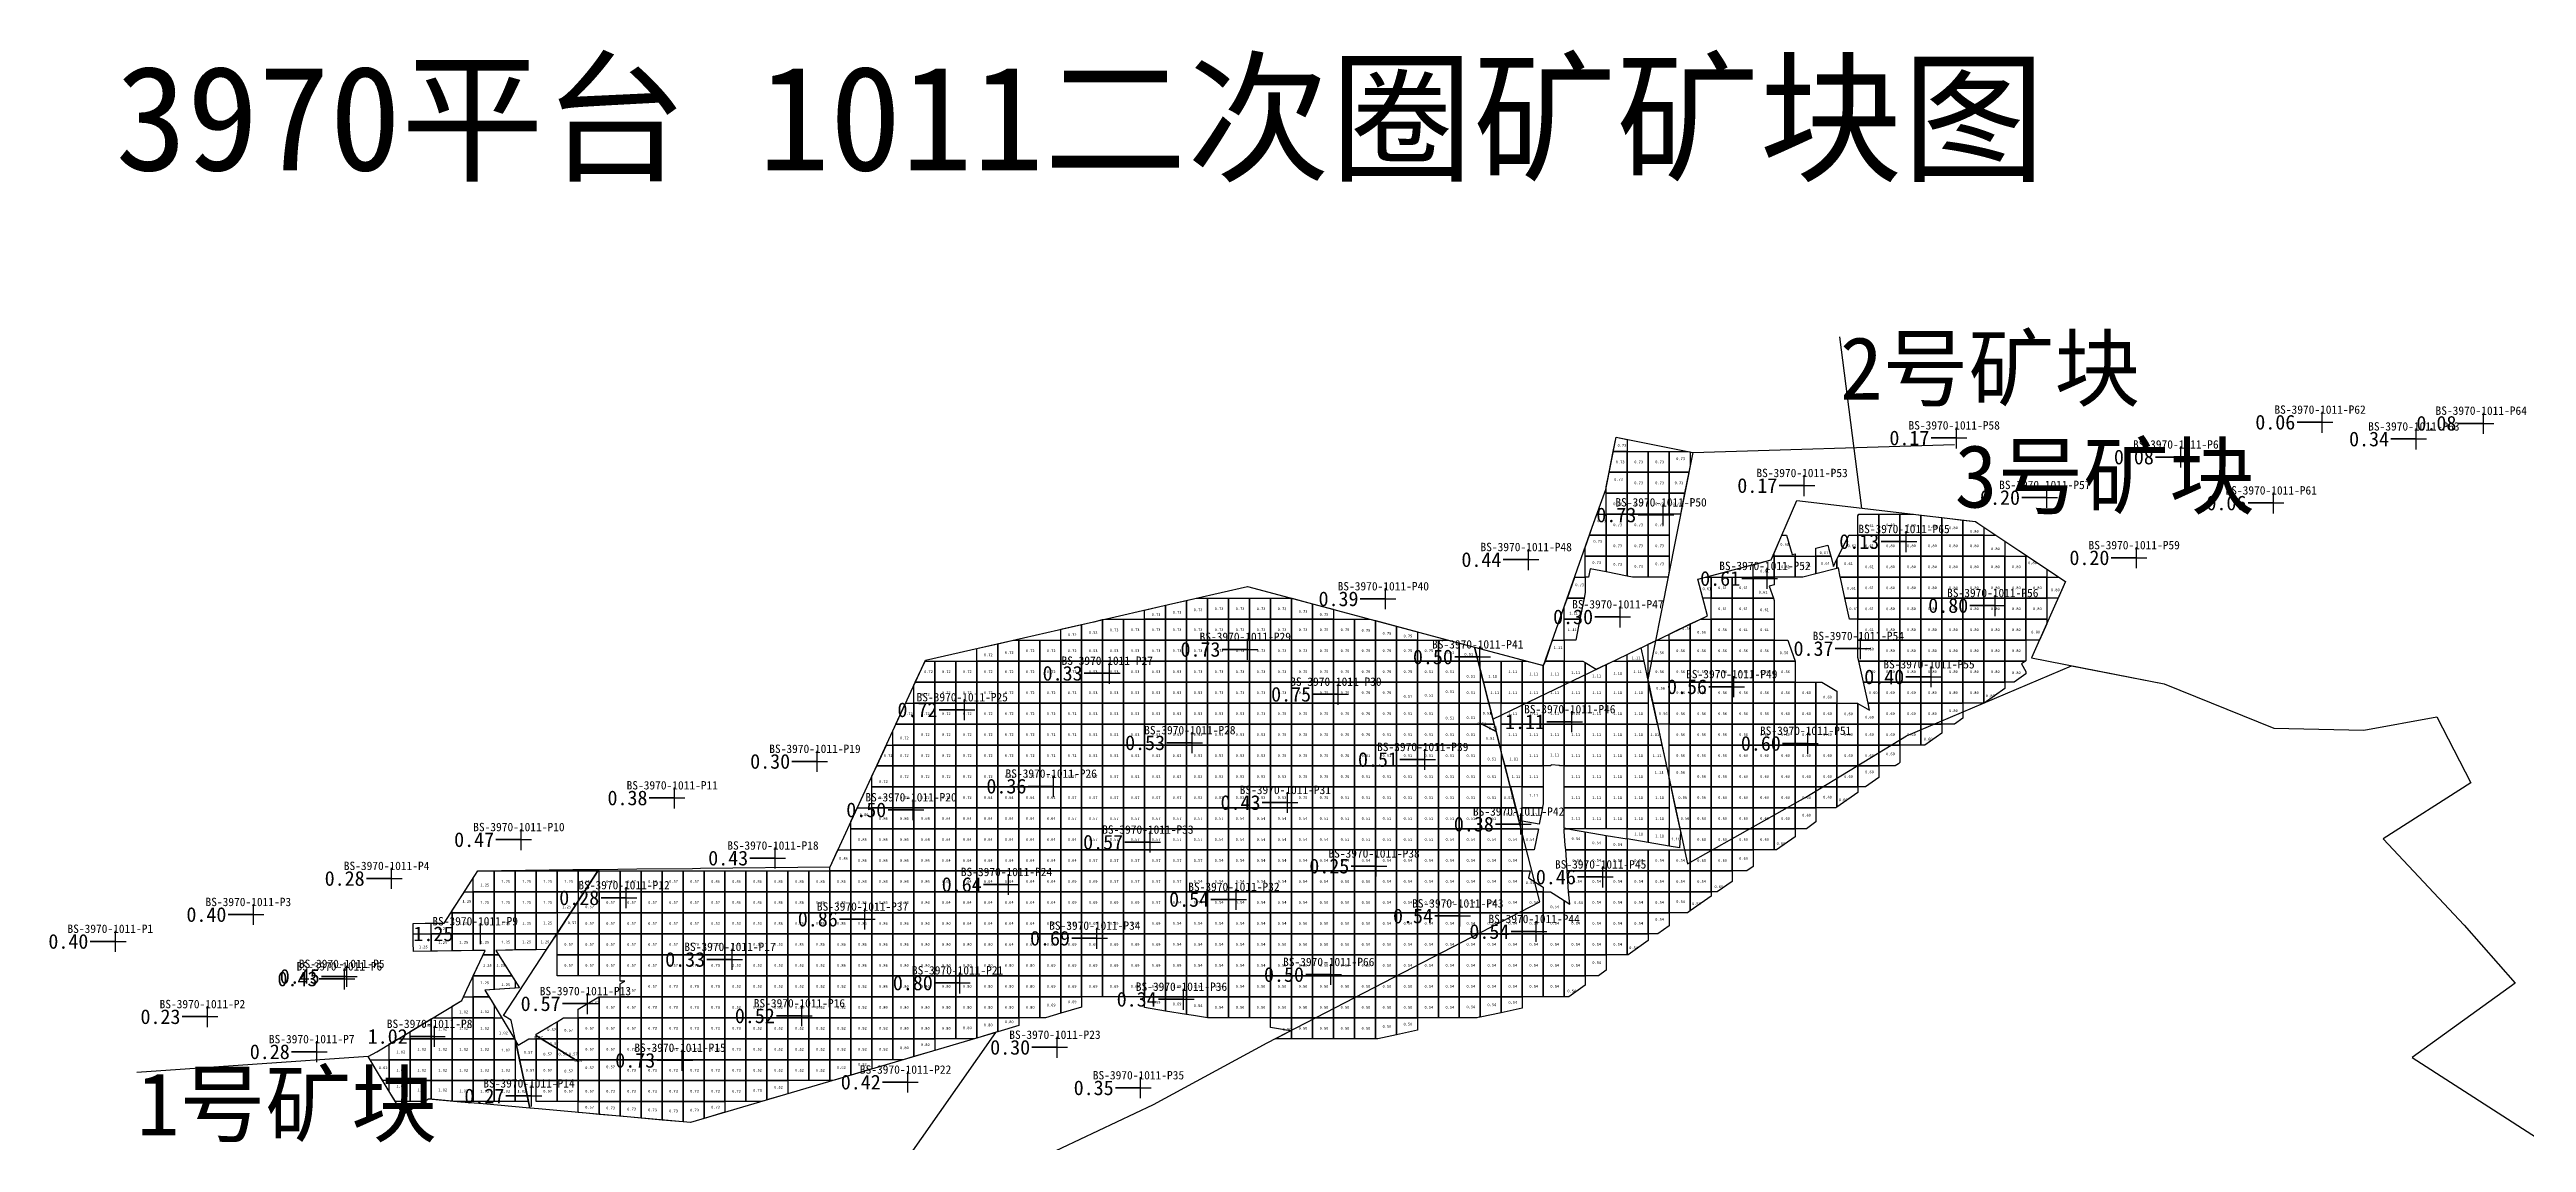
# Model space of a CAD drawing. Header units: metres. Extents: x 469759 to 470079, y 4349683 to 4349817.
# Drawn here: x 469759.2 to 469877.2, y 4349764.6 to 4349816.7 of the extents above; entities that cross this region are included whole.
import ezdxf

# ---------------------------------------------------------------- set-up
doc = ezdxf.new("R2010")
doc.units = ezdxf.units.M
for name, color, linetype in [('0.500-1.000', 4, 'Continuous'), ('1.000-1.500', 5, 'Continuous'), ('点', 7, 'Continuous'), ('爆区方格网', 7, 'Continuous'), ('钻孔', 7, 'Continuous')]:
    doc.layers.add(name, color=color, linetype=linetype)
doc.styles.add('CN_TTF', font='simsunb.ttf')

msp = doc.modelspace()

# ---------------------------------------------------------------- linework, layer by layer
at = {"color": 7}
for p, q in [((469845.55, 4349794.8), (469844.51, 4349802.97)), ((469837.5, 4349797.46), (469849.98, 4349797.83)), ((469774.37, 4349768.66), (469763.33, 4349767.9))]:
    msp.add_line(p, q, dxfattribs=at)
at = {"layer": '0.500-1.000', "color": 4, "lineweight": 30}
for points in [[(469827.09, 4349788.18), (469830.39, 4349787.3), (469832.71, 4349793.9), (469833.35, 4349795.69), (469833.84, 4349798.19), (469837.5, 4349797.46), (469836.32, 4349791.52), (469835.35, 4349786.63), (469837.25, 4349777.85), (469842.88, 4349781.03), (469847.68, 4349783.94), (469855.55, 4349787.29), (469859.97, 4349786.42), (469865.19, 4349784.32), (469869.48, 4349784.22), (469872.96, 4349784.86), (469874.58, 4349781.71), (469870.41, 4349779.03), (469874.26, 4349774.92), (469876.69, 4349772.16), (469871.78, 4349768.61), (469885.68, 4349759.66), (469900.05, 4349766.2), (469903.13, 4349768.63), (469906.73, 4349769.21), (469909.66, 4349769.23), (469911.32, 4349767.83), (469913.14, 4349760.41), (469918.08, 4349760.77), (469919.74, 4349758.83), (469921.95, 4349757.71), (469923.78, 4349756.34), (469917.6, 4349750.91), (469930.62, 4349747.74), (469932.78, 4349747.86), (469935.26, 4349747.99), (469941.28, 4349743.65), (469945.36, 4349746.5), (469947.28, 4349744.34), (469948.82, 4349742.17), (469948.98, 4349741.94), (469950.37, 4349739.99), (469953.34, 4349737.75), (469955.46, 4349734.65), (469960.94, 4349738.42), (469963.9, 4349736.33), (469965.89, 4349733.5), (469974.85, 4349734.88), (469970.6, 4349728.7), (469976.6, 4349722.7), (469980.07, 4349726.34), (469983.42, 4349730.26), (469983.73, 4349726.82), (469991.87, 4349734.96), (469993.42, 4349735.42), (469996.98, 4349736.48), (469998.34, 4349737.01), (470001.58, 4349738.28), (470004.5, 4349736.26), (470001.5, 4349733.26), (470001.73, 4349729.01), (470005.27, 4349722.48), (470009.29, 4349724.73), (470022.03, 4349731.88), (470023.36, 4349729.9), (470024.41, 4349728.52), (470027.19, 4349724.87), (470034, 4349730.04), (470036.15, 4349729.7), (470038.3, 4349729.37), (470041.13, 4349730.54), (470042.59, 4349731.71), (470045.6, 4349733.06), (470048.15, 4349732.9), (470050.56, 4349732.75), (470054.74, 4349729.7), (470057.14, 4349732.94), (470060.25, 4349735.19), (470060.33, 4349735.19), (470065.37, 4349735.19), (470067.22, 4349735.76), (470070.27, 4349733.53), (470070.85, 4349729.14), (470071.21, 4349726.37), (470068.85, 4349723.1), (470068.54, 4349722.68), (470065.87, 4349720.72), (470062.36, 4349720.22), (470061.81, 4349720.09), (470055.13, 4349718.54), (470054.02, 4349729.54), (470047.42, 4349724.81), (470045.49, 4349723.57), (470042.97, 4349724.93), (470041.34, 4349726.35), (470037.81, 4349726.51), (470035.81, 4349726.15), (470027.78, 4349724.71), (470029.85, 4349721.73), (470027.79, 4349719.4), (470029, 4349714.84), (470027.54, 4349707.85), (470025.5, 4349705.79), (470015.25, 4349712.53), (470018.02, 4349701.42), (470015.97, 4349699.18), (470011.72, 4349697.39), (470011.88, 4349690.25), (470006.23, 4349693.59), (470002.47, 4349692.43), (469999.46, 4349694.44), (469995.59, 4349691.6), (469995.58, 4349691.59), (469992.57, 4349689.54), (469989.58, 4349691.59), (469988.14, 4349691.64), (469984.33, 4349691.76), (469982.23, 4349692.18), (469980.8, 4349692.47), (469978.13, 4349694.38), (469975.59, 4349691.97), (469972.98, 4349691.63), (469972.7, 4349691.59), (469969.8, 4349691.22), (469967.19, 4349690.68), (469963.59, 4349689.93), (469956.37, 4349688.93), (469952.85, 4349691.63), (469949.35, 4349692.34), (469945.58, 4349691.02), (469944.62, 4349688.34), (469942.5, 4349686.19), (469940.06, 4349688.37), (469932.65, 4349690.06), (469928.49, 4349694.51), (469925.49, 4349697.51), (469918.11, 4349700.17), (469918.55, 4349693.87), (469915.55, 4349690.87), (469913.21, 4349689.74), (469910.87, 4349692.47), (469906.16, 4349695.04), (469906.16, 4349695.04), (469902.41, 4349697.09), (469898.66, 4349699.14), (469894.8, 4349700.94), (469891.77, 4349701.8), (469887.96, 4349703.5), (469884.83, 4349705.4), (469881.83, 4349708.4), (469873.96, 4349710.54), (469868.21, 4349713.48), (469860.92, 4349712.52), (469856.14, 4349714.69), (469851.91, 4349717.75), (469844.27, 4349725.04), (469842.03, 4349723.14), (469839.73, 4349724.58), (469838.39, 4349725.42), (469838.04, 4349725.64), (469836.34, 4349726.7), (469834.65, 4349727.76), (469832.95, 4349728.82), (469832.31, 4349729.35), (469831, 4349730.44), (469829.45, 4349731.72), (469827.91, 4349732.99), (469825.73, 4349733.48), (469824.1, 4349733.85), (469823.78, 4349733.93), (469821.83, 4349734.37), (469819.88, 4349734.81), (469817.93, 4349735.25), (469815.98, 4349735.69), (469811.61, 4349740.35), (469805.2, 4349745.12), (469800.41, 4349753.92), (469795.37, 4349757.1), (469798.18, 4349761.12), (469805.67, 4349763.48), (469811.8, 4349766.38), (469817.21, 4349769.31), (469830.21, 4349776.04), (469828.35, 4349783.26), (469828.13, 4349784.15), (469827.09, 4349788.18)], [(469780.81, 4349770.61), (469781.05, 4349770.98), (469781.05, 4349770.98), (469785.35, 4349777.58), (469787.17, 4349777.6), (469789.82, 4349777.63), (469790.21, 4349777.64), (469796.38, 4349777.71), (469798.05, 4349781.32), (469799.27, 4349783.98), (469800.92, 4349787.55), (469805.6, 4349788.62), (469808.93, 4349789.38), (469812.51, 4349790.21), (469816.28, 4349791.07), (469819.19, 4349790.29), (469824.9, 4349788.77), (469825.79, 4349788.53), (469827.09, 4349788.18), (469827.97, 4349784.75), (469838.2, 4349789.67), (469837.74, 4349791.41), (469841.23, 4349792.33), (469842.45, 4349795.17), (469850.98, 4349794.16), (469851.08, 4349794.09), (469853.04, 4349792.79), (469855.27, 4349791.3), (469853.65, 4349787.67), (469859.97, 4349786.42), (469865.19, 4349784.32), (469869.48, 4349784.22), (469872.96, 4349784.86), (469874.58, 4349781.71), (469870.41, 4349779.03), (469874.26, 4349774.92), (469876.69, 4349772.16), (469871.78, 4349768.61), (469885.68, 4349759.66), (469900.05, 4349766.2), (469903.13, 4349768.63), (469906.73, 4349769.21), (469909.66, 4349769.23), (469911.32, 4349767.83), (469913.14, 4349760.41), (469918.08, 4349760.77), (469919.74, 4349758.83), (469921.95, 4349757.71), (469923.78, 4349756.34), (469917.6, 4349750.91), (469930.62, 4349747.74), (469932.78, 4349747.86), (469935.26, 4349747.99), (469941.28, 4349743.65), (469945.36, 4349746.5), (469947.28, 4349744.34), (469948.82, 4349742.17), (469948.98, 4349741.94), (469950.37, 4349739.99), (469953.34, 4349737.75), (469955.46, 4349734.65), (469960.94, 4349738.42), (469963.9, 4349736.33), (469965.89, 4349733.5), (469974.85, 4349734.88), (469970.6, 4349728.7), (469976.6, 4349722.7), (469980.07, 4349726.34), (469983.42, 4349730.26), (469983.73, 4349726.82), (469991.87, 4349734.96), (469993.42, 4349735.42), (469996.98, 4349736.48), (469998.34, 4349737.01), (470001.58, 4349738.28), (470004.5, 4349736.26), (470001.5, 4349733.26), (470001.73, 4349729.01), (470005.27, 4349722.48), (470009.29, 4349724.73), (470022.03, 4349731.88), (470023.36, 4349729.9), (470024.41, 4349728.52), (470027.19, 4349724.87), (470034, 4349730.04), (470036.15, 4349729.7), (470038.3, 4349729.37), (470041.13, 4349730.54), (470042.59, 4349731.71), (470045.6, 4349733.06), (470048.15, 4349732.9), (470050.56, 4349732.75), (470054.74, 4349729.7), (470057.14, 4349732.94), (470060.25, 4349735.19), (470060.33, 4349735.19), (470065.37, 4349735.19), (470067.22, 4349735.76), (470070.27, 4349733.53), (470070.85, 4349729.14), (470071.21, 4349726.37), (470068.85, 4349723.1), (470068.54, 4349722.68), (470065.87, 4349720.72), (470062.36, 4349720.22), (470061.81, 4349720.09), (470055.13, 4349718.54), (470054.02, 4349729.54), (470047.42, 4349724.81), (470045.49, 4349723.57), (470042.97, 4349724.93), (470041.34, 4349726.35), (470037.81, 4349726.51), (470035.81, 4349726.15), (470027.78, 4349724.71), (470029.85, 4349721.73), (470027.79, 4349719.4), (470029, 4349714.84), (470027.54, 4349707.85), (470025.5, 4349705.79), (470015.25, 4349712.53), (470018.02, 4349701.42), (470015.97, 4349699.18), (470011.72, 4349697.39), (470011.88, 4349690.25), (470006.23, 4349693.59), (470002.47, 4349692.43), (469999.46, 4349694.44), (469995.59, 4349691.6), (469995.58, 4349691.59), (469992.57, 4349689.54), (469989.58, 4349691.59), (469988.14, 4349691.64), (469984.33, 4349691.76), (469982.23, 4349692.18), (469980.8, 4349692.47), (469978.13, 4349694.38), (469975.59, 4349691.97), (469972.98, 4349691.63), (469972.7, 4349691.59), (469969.8, 4349691.22), (469967.19, 4349690.68), (469963.59, 4349689.93), (469956.37, 4349688.93), (469952.85, 4349691.63), (469949.35, 4349692.34), (469945.58, 4349691.02), (469944.62, 4349688.34), (469942.5, 4349686.19), (469940.06, 4349688.37), (469932.65, 4349690.06), (469928.49, 4349694.51), (469925.49, 4349697.51), (469918.11, 4349700.17), (469918.55, 4349693.87), (469915.55, 4349690.87), (469913.21, 4349689.74), (469910.87, 4349692.47), (469906.16, 4349695.04), (469906.16, 4349695.04), (469902.41, 4349697.09), (469898.66, 4349699.14), (469894.8, 4349700.94), (469891.77, 4349701.8), (469887.96, 4349703.5), (469884.83, 4349705.4), (469881.83, 4349708.4), (469873.96, 4349710.54), (469868.21, 4349713.48), (469860.92, 4349712.52), (469856.14, 4349714.69), (469851.91, 4349717.75), (469844.27, 4349725.04), (469842.03, 4349723.14), (469839.73, 4349724.58), (469838.39, 4349725.42), (469838.04, 4349725.64), (469836.34, 4349726.7), (469834.65, 4349727.76), (469832.95, 4349728.82), (469832.31, 4349729.35), (469831, 4349730.44), (469829.45, 4349731.72), (469827.91, 4349732.99), (469825.73, 4349733.48), (469824.1, 4349733.85), (469823.78, 4349733.93), (469821.83, 4349734.37), (469819.88, 4349734.81), (469817.93, 4349735.25), (469815.98, 4349735.69), (469811.61, 4349740.35), (469805.2, 4349745.12), (469800.41, 4349753.92), (469795.37, 4349757.1), (469804.28, 4349769.81), (469789.72, 4349765.51), (469786.16, 4349765.83), (469784.76, 4349765.96), (469782.48, 4349766.16), (469782.07, 4349766.2), (469781.18, 4349770.39), (469780.81, 4349770.61)]]:
    msp.add_lwpolyline(points, close=True, dxfattribs=at)
at = {"layer": '1.000-1.500', "color": 5, "lineweight": 30}
msp.add_lwpolyline([(469782.07, 4349766.2), (469779.85, 4349766.4), (469778.78, 4349766.49), (469777.24, 4349766.63), (469776.03, 4349765.9), (469774.91, 4349767.76), (469774.37, 4349768.66), (469774.77, 4349768.89), (469778.82, 4349771.33), (469779.07, 4349771.86), (469779.94, 4349773.72), (469776.52, 4349773.67), (469776.51, 4349774.1), (469776.5, 4349775), (469777.08, 4349775.01), (469777.08, 4349775.01), (469777.99, 4349775.02), (469779.45, 4349777.29), (469779.59, 4349777.51), (469784.12, 4349777.57), (469785.35, 4349777.58), (469783.38, 4349774.56), (469782.85, 4349773.76), (469780.44, 4349773.72), (469781.58, 4349771.94), (469779.93, 4349771.83), (469780.22, 4349771.35), (469780.99, 4349770.08), (469781.38, 4349769.42), (469782.07, 4349766.2)], close=True, dxfattribs=at)
at = {"layer": '点', "color": 138, "true_color": 0x004c4c}
for p, q in [((469850.06, 4349797.65), (469850.06, 4349798.65)), ((469867, 4349798.9), (469868, 4349798.9)), ((469867.5, 4349798.4), (469867.5, 4349799.4)), ((469874.68, 4349798.84), (469875.68, 4349798.84)), ((469875.18, 4349798.34), (469875.18, 4349799.34)), ((469849.56, 4349798.15), (469850.56, 4349798.15)), ((469860.76, 4349796.74), (469860.76, 4349797.74)), ((469871.47, 4349798.1), (469872.47, 4349798.1)), ((469871.97, 4349797.6), (469871.97, 4349798.6)), ((469842.81, 4349795.38), (469842.81, 4349796.38)), ((469860.26, 4349797.24), (469861.26, 4349797.24)), ((469842.31, 4349795.88), (469843.31, 4349795.88)), ((469853.88, 4349795.31), (469854.88, 4349795.31)), ((469854.38, 4349794.81), (469854.38, 4349795.81)), ((469865.17, 4349794.55), (469865.17, 4349795.55)), ((469835.59, 4349794.48), (469836.59, 4349794.48)), ((469836.09, 4349793.98), (469836.09, 4349794.98)), ((469864.67, 4349795.05), (469865.67, 4349795.05)), ((469829.66, 4349791.85), (469829.66, 4349792.85)), ((469847.17, 4349793.21), (469848.17, 4349793.21)), ((469847.67, 4349792.71), (469847.67, 4349793.71)), ((469858.64, 4349791.94), (469858.64, 4349792.94)), ((469829.16, 4349792.35), (469830.16, 4349792.35)), ((469841.04, 4349790.95), (469841.04, 4349791.95)), ((469858.14, 4349792.44), (469859.14, 4349792.44)), ((469822.35, 4349790.48), (469823.35, 4349790.48)), ((469822.85, 4349789.98), (469822.85, 4349790.98)), ((469840.54, 4349791.45), (469841.54, 4349791.45)), ((469851.91, 4349789.66), (469851.91, 4349790.66)), ((469833.53, 4349789.62), (469834.53, 4349789.62)), ((469834.03, 4349789.12), (469834.03, 4349790.12)), ((469851.41, 4349790.16), (469852.41, 4349790.16)), ((469815.77, 4349788.07), (469816.77, 4349788.07)), ((469816.27, 4349787.57), (469816.27, 4349788.57)), ((469827.35, 4349787.21), (469827.35, 4349788.21)), ((469844.99, 4349788.11), (469845.99, 4349788.11)), ((469845.49, 4349787.61), (469845.49, 4349788.61)), ((469809.2, 4349786.93), (469810.2, 4349786.93)), ((469809.7, 4349786.43), (469809.7, 4349787.43)), ((469826.85, 4349787.71), (469827.85, 4349787.71)), ((469848.86, 4349786.26), (469848.86, 4349787.26)), ((469802.78, 4349784.69), (469802.78, 4349785.69)), ((469820.09, 4349785.93), (469821.09, 4349785.93)), ((469820.59, 4349785.43), (469820.59, 4349786.43)), ((469838.96, 4349786.29), (469839.96, 4349786.29)), ((469839.46, 4349785.79), (469839.46, 4349786.79)), ((469848.36, 4349786.76), (469849.36, 4349786.76)), ((469802.28, 4349785.19), (469803.28, 4349785.19)), ((469831.24, 4349784.62), (469832.24, 4349784.62)), ((469831.74, 4349784.12), (469831.74, 4349785.12)), ((469813.13, 4349783.62), (469814.13, 4349783.62)), ((469813.63, 4349783.12), (469813.63, 4349784.12)), ((469824.73, 4349782.32), (469824.73, 4349783.32)), ((469842.48, 4349783.59), (469843.48, 4349783.59)), ((469842.98, 4349783.09), (469842.98, 4349784.09)), ((469795.26, 4349782.73), (469796.26, 4349782.73)), ((469795.76, 4349782.23), (469795.76, 4349783.23)), ((469824.23, 4349782.82), (469825.23, 4349782.82)), ((469788.46, 4349780.99), (469789.46, 4349780.99)), ((469788.96, 4349780.49), (469788.96, 4349781.49)), ((469806.52, 4349781.54), (469807.52, 4349781.54)), ((469807.02, 4349781.04), (469807.02, 4349782.04)), ((469818.18, 4349780.27), (469818.18, 4349781.27)), ((469799.84, 4349780.42), (469800.84, 4349780.42)), ((469800.34, 4349779.92), (469800.34, 4349780.92)), ((469817.68, 4349780.77), (469818.68, 4349780.77)), ((469829.3, 4349779.24), (469829.3, 4349780.24)), ((469781.15, 4349779), (469782.15, 4349779)), ((469781.65, 4349778.5), (469781.65, 4349779.5)), ((469793.76, 4349777.62), (469793.76, 4349778.62)), ((469811.13, 4349778.88), (469812.13, 4349778.88)), ((469811.63, 4349778.38), (469811.63, 4349779.38)), ((469828.8, 4349779.74), (469829.8, 4349779.74)), ((469775.48, 4349776.65), (469775.48, 4349777.65)), ((469793.26, 4349778.12), (469794.26, 4349778.12)), ((469821.91, 4349777.74), (469822.91, 4349777.74)), ((469822.41, 4349777.24), (469822.41, 4349778.24)), ((469833.21, 4349776.72), (469833.21, 4349777.72)), ((469774.98, 4349777.15), (469775.98, 4349777.15)), ((469786.16, 4349776.23), (469787.16, 4349776.23)), ((469786.66, 4349775.73), (469786.66, 4349776.73)), ((469804.39, 4349776.86), (469805.39, 4349776.86)), ((469804.89, 4349776.36), (469804.89, 4349777.36)), ((469815.73, 4349775.65), (469815.73, 4349776.65)), ((469832.71, 4349777.22), (469833.71, 4349777.22)), ((469768.39, 4349775.43), (469769.39, 4349775.43)), ((469768.89, 4349774.93), (469768.89, 4349775.93)), ((469797.53, 4349775.21), (469798.53, 4349775.21)), ((469798.03, 4349774.71), (469798.03, 4349775.71)), ((469815.23, 4349776.15), (469816.23, 4349776.15)), ((469825.9, 4349775.36), (469826.9, 4349775.36)), ((469826.4, 4349774.86), (469826.4, 4349775.86)), ((469830.04, 4349774.12), (469830.04, 4349775.12)), ((469761.82, 4349774.15), (469762.82, 4349774.15)), ((469762.32, 4349773.65), (469762.32, 4349774.65)), ((469779.21, 4349774.51), (469780.21, 4349774.51)), ((469779.71, 4349774.01), (469779.71, 4349775.01)), ((469808.6, 4349774.3), (469809.6, 4349774.3)), ((469809.1, 4349773.8), (469809.1, 4349774.8)), ((469829.54, 4349774.62), (469830.54, 4349774.62)), ((469773.23, 4349771.86), (469773.23, 4349772.86)), ((469773.34, 4349771.98), (469773.34, 4349772.98)), ((469791.21, 4349773.29), (469792.21, 4349773.29)), ((469791.71, 4349772.79), (469791.71, 4349773.79)), ((469820.25, 4349772.07), (469820.25, 4349773.07)), ((469772.73, 4349772.36), (469773.73, 4349772.36)), ((469772.84, 4349772.48), (469773.84, 4349772.48)), ((469784.82, 4349770.68), (469784.82, 4349771.68)), ((469802.06, 4349772.17), (469803.06, 4349772.17)), ((469802.56, 4349771.67), (469802.56, 4349772.67)), ((469813.23, 4349770.89), (469813.23, 4349771.89)), ((469819.75, 4349772.57), (469820.75, 4349772.57)), ((469766.2, 4349770.56), (469767.2, 4349770.56)), ((469766.7, 4349770.06), (469766.7, 4349771.06)), ((469784.32, 4349771.18), (469785.32, 4349771.18)), ((469794.53, 4349770.6), (469795.53, 4349770.6)), ((469795.03, 4349770.1), (469795.03, 4349771.1)), ((469812.73, 4349771.39), (469813.73, 4349771.39)), ((469771.91, 4349768.39), (469771.91, 4349769.39)), ((469777.03, 4349769.62), (469778.03, 4349769.62)), ((469777.53, 4349769.12), (469777.53, 4349770.12)), ((469807.2, 4349768.6), (469807.2, 4349769.6)), ((469771.41, 4349768.89), (469772.41, 4349768.89)), ((469788.83, 4349768.48), (469789.83, 4349768.48)), ((469789.33, 4349767.98), (469789.33, 4349768.98)), ((469806.7, 4349769.1), (469807.7, 4349769.1)), ((469781.64, 4349766.78), (469782.64, 4349766.78)), ((469782.14, 4349766.28), (469782.14, 4349767.28)), ((469799.58, 4349767.44), (469800.58, 4349767.44)), ((469800.08, 4349766.94), (469800.08, 4349767.94)), ((469810.68, 4349767.17), (469811.68, 4349767.17)), ((469811.18, 4349766.67), (469811.18, 4349767.67))]:
    msp.add_line(p, q, dxfattribs=at)
at = {"layer": '爆区方格网', "color": 4}
for points in [[(469834.37, 4349797.51), (469834.37, 4349796.51), (469833.51, 4349796.51), (469833.71, 4349797.51), (469834.37, 4349797.51)], [(469834.37, 4349797.51), (469833.71, 4349797.51), (469833.84, 4349798.19), (469834.37, 4349798.08), (469834.37, 4349797.51)], [(469834.37, 4349796.51), (469834.37, 4349797.51), (469835.37, 4349797.51), (469835.37, 4349796.51), (469834.37, 4349796.51)], [(469835.37, 4349796.51), (469835.37, 4349797.51), (469836.37, 4349797.51), (469836.37, 4349796.51), (469835.37, 4349796.51)], [(469837.37, 4349796.83), (469837.31, 4349796.51), (469836.37, 4349796.51), (469836.37, 4349797.51), (469837.27, 4349797.51), (469837.37, 4349797.49), (469837.37, 4349796.83)], [(469834.37, 4349796.51), (469834.37, 4349795.51), (469833.37, 4349795.51), (469833.37, 4349795.82), (469833.51, 4349796.51), (469834.37, 4349796.51)], [(469834.37, 4349795.51), (469834.37, 4349796.51), (469835.37, 4349796.51), (469835.37, 4349795.51), (469834.37, 4349795.51)], [(469835.37, 4349795.51), (469835.37, 4349796.51), (469836.37, 4349796.51), (469836.37, 4349795.51), (469835.37, 4349795.51)], [(469836.37, 4349795.51), (469836.37, 4349796.51), (469837.31, 4349796.51), (469837.11, 4349795.51), (469836.37, 4349795.51)], [(469833.37, 4349794.51), (469833.37, 4349795.51), (469834.37, 4349795.51), (469834.37, 4349794.51), (469833.37, 4349794.51)], [(469834.37, 4349794.51), (469834.37, 4349795.51), (469835.37, 4349795.51), (469835.37, 4349794.51), (469834.37, 4349794.51)], [(469835.37, 4349794.51), (469835.37, 4349795.51), (469836.37, 4349795.51), (469836.37, 4349794.51), (469835.37, 4349794.51)], [(469836.37, 4349794.51), (469836.37, 4349795.51), (469837.11, 4349795.51), (469836.91, 4349794.51), (469836.37, 4349794.51)], [(469833.37, 4349794.51), (469833.37, 4349793.51), (469832.58, 4349793.51), (469832.71, 4349793.9), (469832.93, 4349794.51), (469833.37, 4349794.51)], [(469833.37, 4349793.51), (469833.37, 4349794.51), (469834.37, 4349794.51), (469834.37, 4349793.51), (469833.37, 4349793.51)], [(469834.37, 4349793.51), (469834.37, 4349794.51), (469835.37, 4349794.51), (469835.37, 4349793.51), (469834.37, 4349793.51)], [(469835.37, 4349793.51), (469835.37, 4349794.51), (469836.37, 4349794.51), (469836.37, 4349793.51), (469835.37, 4349793.51)], [(469846.37, 4349794.51), (469846.37, 4349793.51), (469845.37, 4349793.51), (469845.37, 4349794.43), (469845.41, 4349794.51), (469846.37, 4349794.51)], [(469846.37, 4349793.51), (469846.37, 4349794.51), (469847.37, 4349794.51), (469847.37, 4349793.51), (469846.37, 4349793.51)], [(469848.37, 4349793.51), (469847.37, 4349793.51), (469847.37, 4349794.51), (469848.01, 4349794.51), (469848.37, 4349794.47), (469848.37, 4349793.51)], [(469849.37, 4349793.51), (469848.37, 4349793.51), (469848.37, 4349794.47), (469849.37, 4349794.35), (469849.37, 4349793.51)], [(469850.37, 4349793.51), (469849.37, 4349793.51), (469849.37, 4349794.35), (469850.37, 4349794.23), (469850.37, 4349793.51)], [(469851.37, 4349793.51), (469850.37, 4349793.51), (469850.37, 4349794.23), (469850.98, 4349794.16), (469851.08, 4349794.09), (469851.37, 4349793.9), (469851.37, 4349793.51)], [(469833.37, 4349793.51), (469833.37, 4349792.51), (469832.37, 4349792.51), (469832.37, 4349792.93), (469832.58, 4349793.51), (469833.37, 4349793.51)], [(469833.37, 4349792.51), (469833.37, 4349793.51), (469834.37, 4349793.51), (469834.37, 4349792.51), (469833.37, 4349792.51)], [(469834.37, 4349792.51), (469834.37, 4349793.51), (469835.37, 4349793.51), (469835.37, 4349792.51), (469834.37, 4349792.51)], [(469835.37, 4349792.51), (469835.37, 4349793.51), (469836.37, 4349793.51), (469836.37, 4349792.51), (469835.37, 4349792.51)], [(469842.37, 4349792.51), (469841.37, 4349792.51), (469841.37, 4349792.66), (469841.74, 4349793.51), (469841.97, 4349793.51), (469842.24, 4349792.59), (469842.37, 4349792.63), (469842.37, 4349792.51)], [(469843.37, 4349792.51), (469843.37, 4349792.89), (469843.68, 4349792.97), (469843.94, 4349793.04), (469843.98, 4349792.85), (469844.07, 4349792.51), (469843.37, 4349792.51)], [(469845.37, 4349793.51), (469845.37, 4349792.51), (469844.44, 4349792.51), (469844.93, 4349793.51), (469845.37, 4349793.51)], [(469845.37, 4349792.51), (469845.37, 4349793.51), (469846.37, 4349793.51), (469846.37, 4349792.51), (469845.37, 4349792.51)], [(469846.37, 4349792.51), (469846.37, 4349793.51), (469847.37, 4349793.51), (469847.37, 4349792.51), (469846.37, 4349792.51)], [(469847.37, 4349792.51), (469847.37, 4349793.51), (469848.37, 4349793.51), (469848.37, 4349792.51), (469847.37, 4349792.51)], [(469848.37, 4349792.51), (469848.37, 4349793.51), (469849.37, 4349793.51), (469849.37, 4349792.51), (469848.37, 4349792.51)], [(469849.37, 4349792.51), (469849.37, 4349793.51), (469850.37, 4349793.51), (469850.37, 4349792.51), (469849.37, 4349792.51)], [(469850.37, 4349792.51), (469850.37, 4349793.51), (469851.37, 4349793.51), (469851.37, 4349792.51), (469850.37, 4349792.51)], [(469852.37, 4349792.51), (469851.37, 4349792.51), (469851.37, 4349793.51), (469851.95, 4349793.51), (469852.37, 4349793.23), (469852.37, 4349792.51)], [(469832.37, 4349791.51), (469832.37, 4349792.51), (469833.37, 4349792.51), (469833.37, 4349791.76), (469832.6, 4349791.91), (469832.52, 4349791.51), (469832.37, 4349791.51)], [(469833.37, 4349792.51), (469834.37, 4349792.51), (469834.37, 4349791.56), (469833.37, 4349791.76), (469833.37, 4349792.51)], [(469834.37, 4349792.51), (469835.37, 4349792.51), (469835.37, 4349791.51), (469834.62, 4349791.51), (469834.37, 4349791.56), (469834.37, 4349792.51)], [(469835.37, 4349791.51), (469835.37, 4349792.51), (469836.37, 4349792.51), (469836.37, 4349791.79), (469836.32, 4349791.52), (469836.32, 4349791.51), (469835.37, 4349791.51)], [(469841.37, 4349792.51), (469841.37, 4349791.51), (469840.37, 4349791.51), (469840.37, 4349792.1), (469841.23, 4349792.33), (469841.31, 4349792.51), (469841.37, 4349792.51)], [(469841.37, 4349791.51), (469841.37, 4349792.51), (469842.37, 4349792.51), (469842.37, 4349791.51), (469841.37, 4349791.51)], [(469842.37, 4349791.51), (469842.37, 4349792.51), (469843.37, 4349792.51), (469843.37, 4349791.67), (469842.75, 4349791.51), (469842.37, 4349791.51)], [(469844.37, 4349791.93), (469843.37, 4349791.67), (469843.37, 4349792.51), (469844.07, 4349792.51), (469844.2, 4349792.02), (469844.35, 4349792.33), (469844.37, 4349792.37), (469844.37, 4349791.93)], [(469845.37, 4349792.51), (469845.37, 4349791.51), (469844.53, 4349791.51), (469844.44, 4349791.95), (469844.37, 4349791.93), (469844.37, 4349792.37), (469844.44, 4349792.51), (469845.37, 4349792.51)], [(469845.37, 4349791.51), (469845.37, 4349792.51), (469846.37, 4349792.51), (469846.37, 4349791.51), (469845.37, 4349791.51)], [(469846.37, 4349791.51), (469846.37, 4349792.51), (469847.37, 4349792.51), (469847.37, 4349791.51), (469846.37, 4349791.51)], [(469847.37, 4349791.51), (469847.37, 4349792.51), (469848.37, 4349792.51), (469848.37, 4349791.51), (469847.37, 4349791.51)], [(469848.37, 4349791.51), (469848.37, 4349792.51), (469849.37, 4349792.51), (469849.37, 4349791.51), (469848.37, 4349791.51)], [(469849.37, 4349791.51), (469849.37, 4349792.51), (469850.37, 4349792.51), (469850.37, 4349791.51), (469849.37, 4349791.51)], [(469850.37, 4349791.51), (469850.37, 4349792.51), (469851.37, 4349792.51), (469851.37, 4349791.51), (469850.37, 4349791.51)], [(469851.37, 4349791.51), (469851.37, 4349792.51), (469852.37, 4349792.51), (469852.37, 4349791.51), (469851.37, 4349791.51)], [(469852.37, 4349791.51), (469852.37, 4349792.51), (469853.37, 4349792.51), (469853.37, 4349791.51), (469852.37, 4349791.51)], [(469854.37, 4349791.51), (469853.37, 4349791.51), (469853.37, 4349792.51), (469853.45, 4349792.51), (469854.37, 4349791.9), (469854.37, 4349791.51)], [(469813.37, 4349789.51), (469812.37, 4349789.51), (469812.37, 4349790.17), (469812.51, 4349790.21), (469813.37, 4349790.4), (469813.37, 4349789.51)], [(469814.37, 4349790.51), (469814.37, 4349789.51), (469813.37, 4349789.51), (469813.37, 4349790.4), (469813.83, 4349790.51), (469814.37, 4349790.51)], [(469814.37, 4349789.51), (469814.37, 4349790.51), (469815.37, 4349790.51), (469815.37, 4349789.51), (469814.37, 4349789.51)], [(469815.37, 4349789.51), (469815.37, 4349790.51), (469816.37, 4349790.51), (469816.37, 4349789.51), (469815.37, 4349789.51)], [(469816.37, 4349789.51), (469816.37, 4349790.51), (469817.37, 4349790.51), (469817.37, 4349789.51), (469816.37, 4349789.51)], [(469817.37, 4349789.51), (469817.37, 4349790.51), (469818.37, 4349790.51), (469818.37, 4349789.51), (469817.37, 4349789.51)], [(469819.37, 4349789.51), (469818.37, 4349789.51), (469818.37, 4349790.51), (469818.38, 4349790.51), (469819.19, 4349790.29), (469819.37, 4349790.24), (469819.37, 4349789.51)], [(469832.32, 4349790.51), (469832.27, 4349790.27), (469832.12, 4349789.51), (469831.37, 4349789.51), (469831.37, 4349790.09), (469831.49, 4349790.43), (469831.52, 4349790.51), (469832.32, 4349790.51)], [(469832.37, 4349791.51), (469832.37, 4349790.78), (469832.32, 4349790.51), (469831.52, 4349790.51), (469831.87, 4349791.51), (469832.37, 4349791.51)], [(469838.37, 4349791.51), (469838.37, 4349790.51), (469837.98, 4349790.51), (469837.74, 4349791.41), (469838.11, 4349791.51), (469838.37, 4349791.51)], [(469838.37, 4349790.51), (469838.37, 4349791.51), (469839.37, 4349791.51), (469839.37, 4349790.51), (469838.37, 4349790.51)], [(469838.37, 4349789.51), (469838.37, 4349790.51), (469839.37, 4349790.51), (469839.37, 4349789.51), (469838.37, 4349789.51)], [(469839.37, 4349790.51), (469839.37, 4349791.51), (469840.37, 4349791.51), (469840.37, 4349790.51), (469839.37, 4349790.51)], [(469839.37, 4349789.51), (469839.37, 4349790.51), (469840.37, 4349790.51), (469840.37, 4349789.51), (469839.37, 4349789.51)], [(469840.37, 4349790.51), (469840.37, 4349791.51), (469841.37, 4349791.51), (469841.37, 4349791.15), (469841.14, 4349791.09), (469841.34, 4349790.51), (469840.37, 4349790.51)], [(469841.37, 4349789.51), (469840.37, 4349789.51), (469840.37, 4349790.51), (469841.34, 4349790.51), (469841.37, 4349790.4), (469841.37, 4349789.51)], [(469845.37, 4349791.51), (469845.37, 4349790.51), (469844.75, 4349790.51), (469844.54, 4349791.48), (469844.53, 4349791.51), (469845.37, 4349791.51)], [(469845.37, 4349790.51), (469845.37, 4349789.51), (469844.97, 4349789.51), (469844.75, 4349790.51), (469845.37, 4349790.51)], [(469845.37, 4349790.51), (469845.37, 4349791.51), (469846.37, 4349791.51), (469846.37, 4349790.51), (469845.37, 4349790.51)], [(469845.37, 4349789.51), (469845.37, 4349790.51), (469846.37, 4349790.51), (469846.37, 4349789.51), (469845.37, 4349789.51)], [(469846.37, 4349790.51), (469846.37, 4349791.51), (469847.37, 4349791.51), (469847.37, 4349790.51), (469846.37, 4349790.51)], [(469846.37, 4349789.51), (469846.37, 4349790.51), (469847.37, 4349790.51), (469847.37, 4349789.51), (469846.37, 4349789.51)], [(469847.37, 4349790.51), (469847.37, 4349791.51), (469848.37, 4349791.51), (469848.37, 4349790.51), (469847.37, 4349790.51)], [(469847.37, 4349789.51), (469847.37, 4349790.51), (469848.37, 4349790.51), (469848.37, 4349789.51), (469847.37, 4349789.51)], [(469848.37, 4349790.51), (469848.37, 4349791.51), (469849.37, 4349791.51), (469849.37, 4349790.51), (469848.37, 4349790.51)], [(469848.37, 4349789.51), (469848.37, 4349790.51), (469849.37, 4349790.51), (469849.37, 4349789.51), (469848.37, 4349789.51)], [(469849.37, 4349790.51), (469849.37, 4349791.51), (469850.37, 4349791.51), (469850.37, 4349790.51), (469849.37, 4349790.51)], [(469849.37, 4349789.51), (469849.37, 4349790.51), (469850.37, 4349790.51), (469850.37, 4349789.51), (469849.37, 4349789.51)], [(469850.37, 4349790.51), (469850.37, 4349791.51), (469851.37, 4349791.51), (469851.37, 4349790.51), (469850.37, 4349790.51)], [(469850.37, 4349789.51), (469850.37, 4349790.51), (469851.37, 4349790.51), (469851.37, 4349789.51), (469850.37, 4349789.51)], [(469851.37, 4349790.51), (469851.37, 4349791.51), (469852.37, 4349791.51), (469852.37, 4349790.51), (469851.37, 4349790.51)], [(469851.37, 4349789.51), (469851.37, 4349790.51), (469852.37, 4349790.51), (469852.37, 4349789.51), (469851.37, 4349789.51)], [(469852.37, 4349790.51), (469852.37, 4349791.51), (469853.37, 4349791.51), (469853.37, 4349790.51), (469852.37, 4349790.51)], [(469852.37, 4349789.51), (469852.37, 4349790.51), (469853.37, 4349790.51), (469853.37, 4349789.51), (469852.37, 4349789.51)], [(469853.37, 4349790.51), (469853.37, 4349791.51), (469854.37, 4349791.51), (469854.37, 4349790.51), (469853.37, 4349790.51)], [(469853.37, 4349789.51), (469853.37, 4349790.51), (469854.37, 4349790.51), (469854.37, 4349789.51), (469853.37, 4349789.51)], [(469854.37, 4349790.51), (469854.37, 4349791.51), (469854.95, 4349791.51), (469855.27, 4349791.3), (469854.91, 4349790.51), (469854.37, 4349790.51)], [(469808.37, 4349788.51), (469807.37, 4349788.51), (469807.37, 4349789.03), (469808.37, 4349789.26), (469808.37, 4349788.51)], [(469809.37, 4349788.51), (469808.37, 4349788.51), (469808.37, 4349789.26), (469808.93, 4349789.38), (469808.96, 4349789.39), (469809.37, 4349789.49), (469809.37, 4349788.51)], [(469810.37, 4349789.51), (469810.37, 4349788.51), (469809.37, 4349788.51), (469809.37, 4349789.49), (469809.48, 4349789.51), (469810.37, 4349789.51)], [(469810.37, 4349788.51), (469810.37, 4349789.51), (469811.37, 4349789.51), (469811.37, 4349788.51), (469810.37, 4349788.51)], [(469812.37, 4349789.51), (469811.37, 4349789.51), (469811.37, 4349789.94), (469812.37, 4349790.17), (469812.37, 4349789.51)], [(469811.37, 4349788.51), (469811.37, 4349789.51), (469812.37, 4349789.51), (469812.37, 4349788.51), (469811.37, 4349788.51)], [(469812.37, 4349788.51), (469812.37, 4349789.51), (469813.37, 4349789.51), (469813.37, 4349788.51), (469812.37, 4349788.51)], [(469813.37, 4349788.51), (469813.37, 4349789.51), (469814.37, 4349789.51), (469814.37, 4349788.51), (469813.37, 4349788.51)], [(469814.37, 4349788.51), (469814.37, 4349789.51), (469815.37, 4349789.51), (469815.37, 4349788.51), (469814.37, 4349788.51)], [(469815.37, 4349788.51), (469815.37, 4349789.51), (469816.37, 4349789.51), (469816.37, 4349788.51), (469815.37, 4349788.51)], [(469816.37, 4349788.51), (469816.37, 4349789.51), (469817.37, 4349789.51), (469817.37, 4349788.51), (469816.37, 4349788.51)], [(469817.37, 4349788.51), (469817.37, 4349789.51), (469818.37, 4349789.51), (469818.37, 4349788.51), (469817.37, 4349788.51)], [(469818.37, 4349788.51), (469818.37, 4349789.51), (469819.37, 4349789.51), (469819.37, 4349788.51), (469818.37, 4349788.51)], [(469820.37, 4349789.51), (469819.37, 4349789.51), (469819.37, 4349790.24), (469820.37, 4349789.98), (469820.37, 4349789.51)], [(469819.37, 4349788.51), (469819.37, 4349789.51), (469820.37, 4349789.51), (469820.37, 4349788.51), (469819.37, 4349788.51)], [(469820.37, 4349788.51), (469820.37, 4349789.51), (469821.37, 4349789.51), (469821.37, 4349788.51), (469820.37, 4349788.51)], [(469822.37, 4349788.51), (469821.37, 4349788.51), (469821.37, 4349789.51), (469822.12, 4349789.51), (469822.37, 4349789.44), (469822.37, 4349788.51)], [(469823.37, 4349788.51), (469822.37, 4349788.51), (469822.37, 4349789.44), (469823.37, 4349789.17), (469823.37, 4349788.51)], [(469831.37, 4349788.51), (469831.37, 4349789.51), (469832.12, 4349789.51), (469831.92, 4349788.51), (469831.37, 4349788.51)], [(469837.37, 4349788.51), (469836.37, 4349788.51), (469836.37, 4349788.8), (469836.5, 4349788.86), (469837.37, 4349789.28), (469837.37, 4349788.51)], [(469838.37, 4349789.51), (469838.37, 4349788.51), (469837.37, 4349788.51), (469837.37, 4349789.28), (469837.63, 4349789.4), (469837.86, 4349789.51), (469838.37, 4349789.51)], [(469838.37, 4349788.51), (469838.37, 4349789.51), (469839.37, 4349789.51), (469839.37, 4349788.51), (469838.37, 4349788.51)], [(469839.37, 4349788.51), (469839.37, 4349789.51), (469840.37, 4349789.51), (469840.37, 4349788.51), (469839.37, 4349788.51)], [(469840.37, 4349788.51), (469840.37, 4349789.51), (469841.37, 4349789.51), (469841.37, 4349788.51), (469840.37, 4349788.51)], [(469845.37, 4349788.51), (469845.37, 4349789.51), (469846.37, 4349789.51), (469846.37, 4349788.51), (469845.37, 4349788.51)], [(469846.37, 4349788.51), (469846.37, 4349789.51), (469847.37, 4349789.51), (469847.37, 4349788.51), (469846.37, 4349788.51)], [(469847.37, 4349788.51), (469847.37, 4349789.51), (469848.37, 4349789.51), (469848.37, 4349788.51), (469847.37, 4349788.51)], [(469848.37, 4349788.51), (469848.37, 4349789.51), (469849.37, 4349789.51), (469849.37, 4349788.51), (469848.37, 4349788.51)], [(469849.37, 4349788.51), (469849.37, 4349789.51), (469850.37, 4349789.51), (469850.37, 4349788.51), (469849.37, 4349788.51)], [(469850.37, 4349788.51), (469850.37, 4349789.51), (469851.37, 4349789.51), (469851.37, 4349788.51), (469850.37, 4349788.51)], [(469851.37, 4349788.51), (469851.37, 4349789.51), (469852.37, 4349789.51), (469852.37, 4349788.51), (469851.37, 4349788.51)], [(469852.37, 4349788.51), (469852.37, 4349789.51), (469853.37, 4349789.51), (469853.37, 4349788.51), (469852.37, 4349788.51)], [(469853.37, 4349788.51), (469853.37, 4349789.51), (469854.37, 4349789.51), (469854.37, 4349789.29), (469854.03, 4349788.51), (469853.37, 4349788.51)], [(469804.37, 4349787.51), (469803.37, 4349787.51), (469803.37, 4349788.11), (469804.37, 4349788.34), (469804.37, 4349787.51)], [(469805.37, 4349788.51), (469805.37, 4349787.51), (469804.37, 4349787.51), (469804.37, 4349788.34), (469805.12, 4349788.51), (469805.37, 4349788.51)], [(469805.37, 4349787.51), (469805.37, 4349788.51), (469806.37, 4349788.51), (469806.37, 4349787.51), (469805.37, 4349787.51)], [(469806.37, 4349787.51), (469806.37, 4349788.51), (469807.37, 4349788.51), (469807.37, 4349787.51), (469806.37, 4349787.51)], [(469807.37, 4349787.51), (469807.37, 4349788.51), (469808.37, 4349788.51), (469808.37, 4349787.51), (469807.37, 4349787.51)], [(469808.37, 4349787.51), (469808.37, 4349788.51), (469809.37, 4349788.51), (469809.37, 4349787.51), (469808.37, 4349787.51)], [(469809.37, 4349787.51), (469809.37, 4349788.51), (469810.37, 4349788.51), (469810.37, 4349787.51), (469809.37, 4349787.51)], [(469810.37, 4349787.51), (469810.37, 4349788.51), (469811.37, 4349788.51), (469811.37, 4349787.51), (469810.37, 4349787.51)], [(469811.37, 4349787.51), (469811.37, 4349788.51), (469812.37, 4349788.51), (469812.37, 4349787.51), (469811.37, 4349787.51)], [(469812.37, 4349787.51), (469812.37, 4349788.51), (469813.37, 4349788.51), (469813.37, 4349787.51), (469812.37, 4349787.51)], [(469813.37, 4349787.51), (469813.37, 4349788.51), (469814.37, 4349788.51), (469814.37, 4349787.51), (469813.37, 4349787.51)], [(469814.37, 4349787.51), (469814.37, 4349788.51), (469815.37, 4349788.51), (469815.37, 4349787.51), (469814.37, 4349787.51)], [(469815.37, 4349787.51), (469815.37, 4349788.51), (469816.37, 4349788.51), (469816.37, 4349787.51), (469815.37, 4349787.51)], [(469816.37, 4349787.51), (469816.37, 4349788.51), (469817.37, 4349788.51), (469817.37, 4349787.51), (469816.37, 4349787.51)], [(469817.37, 4349787.51), (469817.37, 4349788.51), (469818.37, 4349788.51), (469818.37, 4349787.51), (469817.37, 4349787.51)], [(469818.37, 4349787.51), (469818.37, 4349788.51), (469819.37, 4349788.51), (469819.37, 4349787.51), (469818.37, 4349787.51)], [(469819.37, 4349787.51), (469819.37, 4349788.51), (469820.37, 4349788.51), (469820.37, 4349787.51), (469819.37, 4349787.51)], [(469820.37, 4349787.51), (469820.37, 4349788.51), (469821.37, 4349788.51), (469821.37, 4349787.51), (469820.37, 4349787.51)], [(469821.37, 4349787.51), (469821.37, 4349788.51), (469822.37, 4349788.51), (469822.37, 4349787.51), (469821.37, 4349787.51)], [(469822.37, 4349787.51), (469822.37, 4349788.51), (469823.37, 4349788.51), (469823.37, 4349787.51), (469822.37, 4349787.51)], [(469824.37, 4349788.51), (469823.37, 4349788.51), (469823.37, 4349789.17), (469824.37, 4349788.91), (469824.37, 4349788.51)], [(469823.37, 4349787.51), (469823.37, 4349788.51), (469824.37, 4349788.51), (469824.37, 4349787.51), (469823.37, 4349787.51)], [(469824.37, 4349787.51), (469824.37, 4349788.51), (469825.37, 4349788.51), (469825.37, 4349787.51), (469824.37, 4349787.51)], [(469826.37, 4349787.51), (469825.37, 4349787.51), (469825.37, 4349788.51), (469825.85, 4349788.51), (469826.37, 4349788.37), (469826.37, 4349787.51)], [(469826.37, 4349787.51), (469826.37, 4349788.37), (469827.09, 4349788.18), (469827.26, 4349787.51), (469826.37, 4349787.51)], [(469831.37, 4349788.51), (469831.37, 4349787.51), (469830.47, 4349787.51), (469830.62, 4349787.94), (469830.77, 4349788.38), (469830.82, 4349788.51), (469831.37, 4349788.51)], [(469834.37, 4349787.51), (469834.37, 4349787.83), (469835.02, 4349788.15), (469835.16, 4349787.51), (469834.37, 4349787.51)], [(469836.37, 4349788.51), (469836.37, 4349787.51), (469835.37, 4349787.51), (469835.37, 4349788.32), (469835.78, 4349788.51), (469836.37, 4349788.51)], [(469836.37, 4349787.51), (469836.37, 4349788.51), (469837.37, 4349788.51), (469837.37, 4349787.51), (469836.37, 4349787.51)], [(469837.37, 4349787.51), (469837.37, 4349788.51), (469838.37, 4349788.51), (469838.37, 4349787.51), (469837.37, 4349787.51)], [(469838.37, 4349787.51), (469838.37, 4349788.51), (469839.37, 4349788.51), (469839.37, 4349787.51), (469838.37, 4349787.51)], [(469839.37, 4349787.51), (469839.37, 4349788.51), (469840.37, 4349788.51), (469840.37, 4349787.51), (469839.37, 4349787.51)], [(469840.37, 4349787.51), (469840.37, 4349788.51), (469841.37, 4349788.51), (469841.37, 4349787.51), (469840.37, 4349787.51)], [(469841.37, 4349787.51), (469841.37, 4349788.51), (469842.03, 4349788.51), (469842.09, 4349788.31), (469842.37, 4349787.51), (469841.37, 4349787.51)], [(469845.37, 4349788.51), (469846.37, 4349788.51), (469846.37, 4349787.51), (469845.41, 4349787.51), (469845.37, 4349787.68), (469845.37, 4349788.51)], [(469846.37, 4349787.51), (469846.37, 4349788.51), (469847.37, 4349788.51), (469847.37, 4349787.51), (469846.37, 4349787.51)], [(469847.37, 4349787.51), (469847.37, 4349788.51), (469848.37, 4349788.51), (469848.37, 4349787.51), (469847.37, 4349787.51)], [(469848.37, 4349787.51), (469848.37, 4349788.51), (469849.37, 4349788.51), (469849.37, 4349787.51), (469848.37, 4349787.51)], [(469849.37, 4349787.51), (469849.37, 4349788.51), (469850.37, 4349788.51), (469850.37, 4349787.51), (469849.37, 4349787.51)], [(469850.37, 4349787.51), (469850.37, 4349788.51), (469851.37, 4349788.51), (469851.37, 4349787.51), (469850.37, 4349787.51)], [(469851.37, 4349787.51), (469851.37, 4349788.51), (469852.37, 4349788.51), (469852.37, 4349787.51), (469851.37, 4349787.51)], [(469852.37, 4349787.51), (469852.37, 4349788.51), (469853.37, 4349788.51), (469853.37, 4349787.52), (469853.36, 4349787.51), (469852.37, 4349787.51)], [(469801.37, 4349787.51), (469801.37, 4349786.51), (469800.44, 4349786.51), (469800.91, 4349787.51), (469801.37, 4349787.51)], [(469801.37, 4349786.51), (469801.37, 4349787.51), (469802.37, 4349787.51), (469802.37, 4349786.51), (469801.37, 4349786.51)], [(469802.37, 4349786.51), (469802.37, 4349787.51), (469803.37, 4349787.51), (469803.37, 4349786.51), (469802.37, 4349786.51)], [(469803.37, 4349786.51), (469803.37, 4349787.51), (469804.37, 4349787.51), (469804.37, 4349786.51), (469803.37, 4349786.51)], [(469804.37, 4349786.51), (469804.37, 4349787.51), (469805.37, 4349787.51), (469805.37, 4349786.51), (469804.37, 4349786.51)], [(469805.37, 4349786.51), (469805.37, 4349787.51), (469806.37, 4349787.51), (469806.37, 4349786.51), (469805.37, 4349786.51)], [(469806.37, 4349786.51), (469806.37, 4349787.51), (469807.37, 4349787.51), (469807.37, 4349786.51), (469806.37, 4349786.51)], [(469807.37, 4349786.51), (469807.37, 4349787.51), (469808.37, 4349787.51), (469808.37, 4349786.51), (469807.37, 4349786.51)], [(469808.37, 4349786.51), (469808.37, 4349787.51), (469809.37, 4349787.51), (469809.37, 4349786.51), (469808.37, 4349786.51)], [(469809.37, 4349786.51), (469809.37, 4349787.51), (469810.37, 4349787.51), (469810.37, 4349786.51), (469809.37, 4349786.51)], [(469810.37, 4349786.51), (469810.37, 4349787.51), (469811.37, 4349787.51), (469811.37, 4349786.51), (469810.37, 4349786.51)], [(469811.37, 4349786.51), (469811.37, 4349787.51), (469812.37, 4349787.51), (469812.37, 4349786.51), (469811.37, 4349786.51)], [(469812.37, 4349786.51), (469812.37, 4349787.51), (469813.37, 4349787.51), (469813.37, 4349786.51), (469812.37, 4349786.51)], [(469813.37, 4349786.51), (469813.37, 4349787.51), (469814.37, 4349787.51), (469814.37, 4349786.51), (469813.37, 4349786.51)], [(469814.37, 4349786.51), (469814.37, 4349787.51), (469815.37, 4349787.51), (469815.37, 4349786.51), (469814.37, 4349786.51)], [(469815.37, 4349786.51), (469815.37, 4349787.51), (469816.37, 4349787.51), (469816.37, 4349786.51), (469815.37, 4349786.51)], [(469816.37, 4349786.51), (469816.37, 4349787.51), (469817.37, 4349787.51), (469817.37, 4349786.51), (469816.37, 4349786.51)], [(469817.37, 4349786.51), (469817.37, 4349787.51), (469818.37, 4349787.51), (469818.37, 4349786.51), (469817.37, 4349786.51)], [(469818.37, 4349786.51), (469818.37, 4349787.51), (469819.37, 4349787.51), (469819.37, 4349786.51), (469818.37, 4349786.51)], [(469819.37, 4349786.51), (469819.37, 4349787.51), (469820.37, 4349787.51), (469820.37, 4349786.51), (469819.37, 4349786.51)], [(469820.37, 4349786.51), (469820.37, 4349787.51), (469821.37, 4349787.51), (469821.37, 4349786.51), (469820.37, 4349786.51)], [(469821.37, 4349786.51), (469821.37, 4349787.51), (469822.37, 4349787.51), (469822.37, 4349786.51), (469821.37, 4349786.51)], [(469822.37, 4349786.51), (469822.37, 4349787.51), (469823.37, 4349787.51), (469823.37, 4349786.51), (469822.37, 4349786.51)], [(469823.37, 4349786.51), (469823.37, 4349787.51), (469824.37, 4349787.51), (469824.37, 4349786.51), (469823.37, 4349786.51)], [(469824.37, 4349786.51), (469824.37, 4349787.51), (469825.37, 4349787.51), (469825.37, 4349786.51), (469824.37, 4349786.51)], [(469825.37, 4349786.51), (469825.37, 4349787.51), (469826.37, 4349787.51), (469826.37, 4349786.51), (469825.37, 4349786.51)], [(469827.37, 4349786.51), (469826.37, 4349786.51), (469826.37, 4349787.51), (469827.26, 4349787.51), (469827.37, 4349787.08), (469827.37, 4349786.51)], [(469827.37, 4349787.51), (469828.37, 4349787.51), (469828.37, 4349786.51), (469827.52, 4349786.51), (469827.37, 4349787.08), (469827.37, 4349787.51)], [(469828.37, 4349786.51), (469828.37, 4349787.51), (469829.37, 4349787.51), (469829.37, 4349786.51), (469828.37, 4349786.51)], [(469830.37, 4349786.51), (469829.37, 4349786.51), (469829.37, 4349787.51), (469829.59, 4349787.51), (469830.35, 4349787.31), (469830.37, 4349787.3), (469830.37, 4349786.51)], [(469831.37, 4349787.51), (469831.37, 4349786.51), (469830.37, 4349786.51), (469830.37, 4349787.3), (469830.39, 4349787.3), (469830.44, 4349787.43), (469830.47, 4349787.51), (469831.37, 4349787.51)], [(469832.37, 4349786.51), (469831.37, 4349786.51), (469831.37, 4349787.51), (469832.26, 4349787.51), (469832.37, 4349787.44), (469832.37, 4349786.51)], [(469833.37, 4349786.51), (469832.37, 4349786.51), (469832.37, 4349787.44), (469832.89, 4349787.12), (469832.89, 4349787.12), (469832.89, 4349787.12), (469833.37, 4349787.35), (469833.37, 4349786.51)], [(469834.37, 4349787.51), (469834.37, 4349786.51), (469833.37, 4349786.51), (469833.37, 4349787.35), (469833.7, 4349787.51), (469834.37, 4349787.51)], [(469835.37, 4349786.51), (469834.37, 4349786.51), (469834.37, 4349787.51), (469835.16, 4349787.51), (469835.37, 4349786.52), (469835.37, 4349786.51)], [(469835.37, 4349787.51), (469836.37, 4349787.51), (469836.37, 4349786.51), (469835.37, 4349786.51), (469835.37, 4349786.52), (469835.37, 4349787.51)], [(469836.37, 4349786.51), (469836.37, 4349787.51), (469837.37, 4349787.51), (469837.37, 4349786.51), (469836.37, 4349786.51)], [(469837.37, 4349786.51), (469837.37, 4349787.51), (469838.37, 4349787.51), (469838.37, 4349786.51), (469837.37, 4349786.51)], [(469838.37, 4349786.51), (469838.37, 4349787.51), (469839.37, 4349787.51), (469839.37, 4349786.51), (469838.37, 4349786.51)], [(469839.37, 4349786.51), (469839.37, 4349787.51), (469840.37, 4349787.51), (469840.37, 4349786.51), (469839.37, 4349786.51)], [(469840.37, 4349786.51), (469840.37, 4349787.51), (469841.37, 4349787.51), (469841.37, 4349786.51), (469840.37, 4349786.51)], [(469842.37, 4349786.51), (469841.37, 4349786.51), (469841.37, 4349787.51), (469842.37, 4349787.51), (469842.37, 4349787.5), (469842.37, 4349786.51)], [(469846.37, 4349787.51), (469846.37, 4349786.51), (469845.63, 4349786.51), (469845.41, 4349787.51), (469846.37, 4349787.51)], [(469846.37, 4349786.51), (469846.37, 4349787.51), (469847.37, 4349787.51), (469847.37, 4349786.51), (469846.37, 4349786.51)], [(469847.37, 4349786.51), (469847.37, 4349787.51), (469848.37, 4349787.51), (469848.37, 4349786.51), (469847.37, 4349786.51)], [(469848.37, 4349786.51), (469848.37, 4349787.51), (469849.37, 4349787.51), (469849.37, 4349786.51), (469848.37, 4349786.51)], [(469849.37, 4349786.51), (469849.37, 4349787.51), (469850.37, 4349787.51), (469850.37, 4349786.51), (469849.37, 4349786.51)], [(469850.37, 4349786.51), (469850.37, 4349787.51), (469851.37, 4349787.51), (469851.37, 4349786.51), (469850.37, 4349786.51)], [(469851.37, 4349786.51), (469851.37, 4349787.51), (469852.37, 4349787.51), (469852.37, 4349786.51), (469851.37, 4349786.51)], [(469853.37, 4349786.91), (469852.81, 4349786.51), (469852.37, 4349786.51), (469852.37, 4349787.51), (469853.36, 4349787.51), (469853.17, 4349787.38), (469853.37, 4349787.02), (469853.37, 4349786.91)], [(469801.37, 4349786.51), (469801.37, 4349785.51), (469800.37, 4349785.51), (469800.37, 4349786.36), (469800.44, 4349786.51), (469801.37, 4349786.51)], [(469801.37, 4349785.51), (469801.37, 4349786.51), (469802.37, 4349786.51), (469802.37, 4349785.51), (469801.37, 4349785.51)], [(469802.37, 4349785.51), (469802.37, 4349786.51), (469803.37, 4349786.51), (469803.37, 4349785.51), (469802.37, 4349785.51)], [(469803.37, 4349785.51), (469803.37, 4349786.51), (469804.37, 4349786.51), (469804.37, 4349785.51), (469803.37, 4349785.51)], [(469804.37, 4349785.51), (469804.37, 4349786.51), (469805.37, 4349786.51), (469805.37, 4349785.51), (469804.37, 4349785.51)], [(469805.37, 4349785.51), (469805.37, 4349786.51), (469806.37, 4349786.51), (469806.37, 4349785.51), (469805.37, 4349785.51)], [(469806.37, 4349785.51), (469806.37, 4349786.51), (469807.37, 4349786.51), (469807.37, 4349785.51), (469806.37, 4349785.51)], [(469807.37, 4349785.51), (469807.37, 4349786.51), (469808.37, 4349786.51), (469808.37, 4349785.51), (469807.37, 4349785.51)], [(469808.37, 4349785.51), (469808.37, 4349786.51), (469809.37, 4349786.51), (469809.37, 4349785.51), (469808.37, 4349785.51)], [(469809.37, 4349785.51), (469809.37, 4349786.51), (469810.37, 4349786.51), (469810.37, 4349785.51), (469809.37, 4349785.51)], [(469810.37, 4349785.51), (469810.37, 4349786.51), (469811.37, 4349786.51), (469811.37, 4349785.51), (469810.37, 4349785.51)], [(469811.37, 4349785.51), (469811.37, 4349786.51), (469812.37, 4349786.51), (469812.37, 4349785.51), (469811.37, 4349785.51)], [(469812.37, 4349785.51), (469812.37, 4349786.51), (469813.37, 4349786.51), (469813.37, 4349785.51), (469812.37, 4349785.51)], [(469813.37, 4349785.51), (469813.37, 4349786.51), (469814.37, 4349786.51), (469814.37, 4349785.51), (469813.37, 4349785.51)], [(469814.37, 4349785.51), (469814.37, 4349786.51), (469815.37, 4349786.51), (469815.37, 4349785.51), (469814.37, 4349785.51)], [(469815.37, 4349785.51), (469815.37, 4349786.51), (469816.37, 4349786.51), (469816.37, 4349785.51), (469815.37, 4349785.51)], [(469816.37, 4349785.51), (469816.37, 4349786.51), (469817.37, 4349786.51), (469817.37, 4349785.51), (469816.37, 4349785.51)], [(469817.37, 4349785.51), (469817.37, 4349786.51), (469818.37, 4349786.51), (469818.37, 4349785.51), (469817.37, 4349785.51)], [(469818.37, 4349785.51), (469818.37, 4349786.51), (469819.37, 4349786.51), (469819.37, 4349785.51), (469818.37, 4349785.51)], [(469819.37, 4349785.51), (469819.37, 4349786.51), (469820.37, 4349786.51), (469820.37, 4349785.51), (469819.37, 4349785.51)], [(469820.37, 4349785.51), (469820.37, 4349786.51), (469821.37, 4349786.51), (469821.37, 4349785.51), (469820.37, 4349785.51)], [(469821.37, 4349785.51), (469821.37, 4349786.51), (469822.37, 4349786.51), (469822.37, 4349785.51), (469821.37, 4349785.51)], [(469822.37, 4349785.51), (469822.37, 4349786.51), (469823.37, 4349786.51), (469823.37, 4349785.51), (469822.37, 4349785.51)], [(469824.37, 4349785.51), (469823.37, 4349785.51), (469823.37, 4349786.51), (469824.37, 4349786.51), (469824.37, 4349786.15), (469824.37, 4349785.51)], [(469825.37, 4349785.51), (469824.37, 4349785.51), (469824.37, 4349786.15), (469824.37, 4349786.51), (469825.37, 4349786.51), (469825.37, 4349785.62), (469825.37, 4349785.51)], [(469825.37, 4349786.51), (469826.37, 4349786.51), (469826.37, 4349785.51), (469825.58, 4349785.51), (469825.37, 4349785.51), (469825.37, 4349785.62), (469825.37, 4349786.51)], [(469826.37, 4349785.51), (469826.37, 4349786.51), (469827.37, 4349786.51), (469827.37, 4349785.51), (469826.37, 4349785.51)], [(469828.37, 4349786.51), (469828.37, 4349785.51), (469827.78, 4349785.51), (469827.52, 4349786.51), (469828.37, 4349786.51)], [(469828.37, 4349785.51), (469828.37, 4349786.51), (469829.37, 4349786.51), (469829.37, 4349785.51), (469828.37, 4349785.51)], [(469829.37, 4349785.51), (469829.37, 4349786.51), (469830.37, 4349786.51), (469830.37, 4349785.51), (469829.37, 4349785.51)], [(469830.37, 4349785.51), (469830.37, 4349786.51), (469831.37, 4349786.51), (469831.37, 4349785.51), (469830.37, 4349785.51)], [(469831.37, 4349785.51), (469831.37, 4349786.51), (469832.37, 4349786.51), (469832.37, 4349785.51), (469831.37, 4349785.51)], [(469832.37, 4349785.51), (469832.37, 4349786.51), (469833.37, 4349786.51), (469833.37, 4349785.51), (469832.37, 4349785.51)], [(469833.37, 4349785.51), (469833.37, 4349786.51), (469834.37, 4349786.51), (469834.37, 4349785.51), (469833.37, 4349785.51)], [(469834.37, 4349785.51), (469834.37, 4349786.51), (469835.37, 4349786.51), (469835.37, 4349785.51), (469834.37, 4349785.51)], [(469836.37, 4349786.51), (469836.37, 4349785.51), (469835.59, 4349785.51), (469835.5, 4349785.92), (469835.37, 4349786.51), (469836.37, 4349786.51)], [(469836.37, 4349785.51), (469836.37, 4349786.51), (469837.37, 4349786.51), (469837.37, 4349785.51), (469836.37, 4349785.51)], [(469837.37, 4349785.51), (469837.37, 4349786.51), (469838.37, 4349786.51), (469838.37, 4349785.51), (469837.37, 4349785.51)], [(469838.37, 4349785.51), (469838.37, 4349786.51), (469839.37, 4349786.51), (469839.37, 4349785.51), (469838.37, 4349785.51)], [(469839.37, 4349785.51), (469839.37, 4349786.51), (469840.37, 4349786.51), (469840.37, 4349785.51), (469839.37, 4349785.51)], [(469840.37, 4349785.51), (469840.37, 4349786.51), (469841.37, 4349786.51), (469841.37, 4349785.51), (469840.37, 4349785.51)], [(469841.37, 4349785.51), (469841.37, 4349786.51), (469842.37, 4349786.51), (469842.37, 4349785.51), (469841.37, 4349785.51)], [(469842.37, 4349785.51), (469842.37, 4349786.51), (469843.37, 4349786.51), (469843.37, 4349785.51), (469842.37, 4349785.51)], [(469844.37, 4349785.51), (469843.37, 4349785.51), (469843.37, 4349786.51), (469843.65, 4349786.51), (469844.37, 4349786.08), (469844.37, 4349785.51)], [(469846.37, 4349786.51), (469846.37, 4349785.51), (469845.85, 4349785.51), (469845.63, 4349786.51), (469846.37, 4349786.51)], [(469846.37, 4349785.51), (469846.37, 4349786.51), (469847.37, 4349786.51), (469847.37, 4349785.51), (469846.37, 4349785.51)], [(469847.37, 4349785.51), (469847.37, 4349786.51), (469848.37, 4349786.51), (469848.37, 4349785.51), (469847.37, 4349785.51)], [(469848.37, 4349785.51), (469848.37, 4349786.51), (469849.37, 4349786.51), (469849.37, 4349785.51), (469848.37, 4349785.51)], [(469849.37, 4349785.51), (469849.37, 4349786.51), (469850.37, 4349786.51), (469850.37, 4349785.51), (469849.37, 4349785.51)], [(469850.37, 4349785.51), (469850.37, 4349786.51), (469851.37, 4349786.51), (469851.37, 4349785.51), (469850.37, 4349785.51)], [(469851.37, 4349785.51), (469851.37, 4349786.51), (469852.37, 4349786.51), (469852.37, 4349786.2), (469851.39, 4349785.51), (469851.37, 4349785.51)], [(469800.37, 4349784.51), (469800.37, 4349783.51), (469799.37, 4349783.51), (469799.37, 4349784.19), (469799.52, 4349784.51), (469800.37, 4349784.51)], [(469800.37, 4349785.51), (469800.37, 4349784.51), (469799.52, 4349784.51), (469799.98, 4349785.51), (469800.37, 4349785.51)], [(469800.37, 4349784.51), (469800.37, 4349785.51), (469801.37, 4349785.51), (469801.37, 4349784.51), (469800.37, 4349784.51)], [(469800.37, 4349783.51), (469800.37, 4349784.51), (469801.37, 4349784.51), (469801.37, 4349783.51), (469800.37, 4349783.51)], [(469801.37, 4349784.51), (469801.37, 4349785.51), (469802.37, 4349785.51), (469802.37, 4349784.51), (469801.37, 4349784.51)], [(469801.37, 4349783.51), (469801.37, 4349784.51), (469802.37, 4349784.51), (469802.37, 4349783.51), (469801.37, 4349783.51)], [(469802.37, 4349784.51), (469802.37, 4349785.51), (469803.37, 4349785.51), (469803.37, 4349784.51), (469802.37, 4349784.51)], [(469802.37, 4349783.51), (469802.37, 4349784.51), (469803.37, 4349784.51), (469803.37, 4349783.51), (469802.37, 4349783.51)], [(469803.37, 4349784.51), (469803.37, 4349785.51), (469804.37, 4349785.51), (469804.37, 4349784.51), (469803.37, 4349784.51)], [(469803.37, 4349783.51), (469803.37, 4349784.51), (469804.37, 4349784.51), (469804.37, 4349783.51), (469803.37, 4349783.51)], [(469804.37, 4349784.51), (469804.37, 4349785.51), (469805.37, 4349785.51), (469805.37, 4349784.51), (469804.37, 4349784.51)], [(469804.37, 4349783.51), (469804.37, 4349784.51), (469805.37, 4349784.51), (469805.37, 4349783.51), (469804.37, 4349783.51)], [(469805.37, 4349784.51), (469805.37, 4349785.51), (469806.37, 4349785.51), (469806.37, 4349784.51), (469805.37, 4349784.51)], [(469805.37, 4349783.51), (469805.37, 4349784.51), (469806.37, 4349784.51), (469806.37, 4349783.51), (469805.37, 4349783.51)], [(469806.37, 4349784.51), (469806.37, 4349785.51), (469807.37, 4349785.51), (469807.37, 4349784.51), (469806.37, 4349784.51)], [(469806.37, 4349783.51), (469806.37, 4349784.51), (469807.37, 4349784.51), (469807.37, 4349783.51), (469806.37, 4349783.51)], [(469807.37, 4349784.51), (469807.37, 4349785.51), (469808.37, 4349785.51), (469808.37, 4349784.51), (469807.37, 4349784.51)], [(469807.37, 4349783.51), (469807.37, 4349784.51), (469808.37, 4349784.51), (469808.37, 4349783.51), (469807.37, 4349783.51)], [(469808.37, 4349784.51), (469808.37, 4349785.51), (469809.37, 4349785.51), (469809.37, 4349784.51), (469808.37, 4349784.51)], [(469808.37, 4349783.51), (469808.37, 4349784.51), (469809.37, 4349784.51), (469809.37, 4349783.51), (469808.37, 4349783.51)], [(469809.37, 4349784.51), (469809.37, 4349785.51), (469810.37, 4349785.51), (469810.37, 4349784.51), (469809.37, 4349784.51)], [(469809.37, 4349783.51), (469809.37, 4349784.51), (469810.37, 4349784.51), (469810.37, 4349783.51), (469809.37, 4349783.51)], [(469810.37, 4349784.51), (469810.37, 4349785.51), (469811.37, 4349785.51), (469811.37, 4349784.51), (469810.37, 4349784.51)], [(469810.37, 4349783.51), (469810.37, 4349784.51), (469811.37, 4349784.51), (469811.37, 4349783.51), (469810.37, 4349783.51)], [(469811.37, 4349784.51), (469811.37, 4349785.51), (469812.37, 4349785.51), (469812.37, 4349784.51), (469811.37, 4349784.51)], [(469811.37, 4349783.51), (469811.37, 4349784.51), (469812.37, 4349784.51), (469812.37, 4349783.51), (469811.37, 4349783.51)], [(469812.37, 4349784.51), (469812.37, 4349785.51), (469813.37, 4349785.51), (469813.37, 4349784.51), (469812.37, 4349784.51)], [(469812.37, 4349783.51), (469812.37, 4349784.51), (469813.37, 4349784.51), (469813.37, 4349783.51), (469812.37, 4349783.51)], [(469813.37, 4349784.51), (469813.37, 4349785.51), (469814.37, 4349785.51), (469814.37, 4349784.51), (469813.37, 4349784.51)], [(469813.37, 4349783.51), (469813.37, 4349784.51), (469814.37, 4349784.51), (469814.37, 4349783.51), (469813.37, 4349783.51)], [(469814.37, 4349784.51), (469814.37, 4349785.51), (469815.37, 4349785.51), (469815.37, 4349784.51), (469814.37, 4349784.51)], [(469814.37, 4349783.51), (469814.37, 4349784.51), (469815.37, 4349784.51), (469815.37, 4349783.51), (469814.37, 4349783.51)], [(469815.37, 4349784.51), (469815.37, 4349785.51), (469816.37, 4349785.51), (469816.37, 4349784.51), (469815.37, 4349784.51)], [(469815.37, 4349783.51), (469815.37, 4349784.51), (469816.37, 4349784.51), (469816.37, 4349783.51), (469815.37, 4349783.51)], [(469816.37, 4349784.51), (469816.37, 4349785.51), (469817.37, 4349785.51), (469817.37, 4349784.51), (469816.37, 4349784.51)], [(469816.37, 4349783.51), (469816.37, 4349784.51), (469817.37, 4349784.51), (469817.37, 4349783.51), (469816.37, 4349783.51)], [(469817.37, 4349784.51), (469817.37, 4349785.51), (469818.37, 4349785.51), (469818.37, 4349784.51), (469817.37, 4349784.51)], [(469817.37, 4349783.51), (469817.37, 4349784.51), (469818.37, 4349784.51), (469818.37, 4349783.51), (469817.37, 4349783.51)], [(469818.37, 4349784.51), (469818.37, 4349785.51), (469819.37, 4349785.51), (469819.37, 4349784.51), (469818.37, 4349784.51)], [(469818.37, 4349783.51), (469818.37, 4349784.51), (469819.37, 4349784.51), (469819.37, 4349783.51), (469818.37, 4349783.51)], [(469819.37, 4349784.51), (469819.37, 4349785.51), (469820.37, 4349785.51), (469820.37, 4349784.51), (469819.37, 4349784.51)], [(469819.37, 4349783.51), (469819.37, 4349784.51), (469820.37, 4349784.51), (469820.37, 4349783.51), (469819.37, 4349783.51)], [(469820.37, 4349784.51), (469820.37, 4349785.51), (469821.37, 4349785.51), (469821.37, 4349784.51), (469820.37, 4349784.51)], [(469820.37, 4349783.51), (469820.37, 4349784.51), (469821.37, 4349784.51), (469821.37, 4349783.51), (469820.37, 4349783.51)], [(469821.37, 4349784.51), (469821.37, 4349785.51), (469822.37, 4349785.51), (469822.37, 4349784.51), (469821.37, 4349784.51)], [(469821.37, 4349783.51), (469821.37, 4349784.51), (469822.37, 4349784.51), (469822.37, 4349783.51), (469821.37, 4349783.51)], [(469822.37, 4349784.51), (469822.37, 4349785.51), (469823.37, 4349785.51), (469823.37, 4349784.51), (469822.37, 4349784.51)], [(469822.37, 4349783.51), (469822.37, 4349784.51), (469823.37, 4349784.51), (469823.37, 4349783.51), (469822.37, 4349783.51)], [(469823.37, 4349784.51), (469823.37, 4349785.51), (469824.37, 4349785.51), (469824.37, 4349784.51), (469823.37, 4349784.51)], [(469823.37, 4349783.51), (469823.37, 4349784.51), (469824.37, 4349784.51), (469824.37, 4349783.51), (469823.37, 4349783.51)], [(469824.37, 4349784.51), (469824.37, 4349785.51), (469825.37, 4349785.51), (469825.37, 4349784.51), (469824.37, 4349784.51)], [(469824.37, 4349783.51), (469824.37, 4349784.51), (469825.37, 4349784.51), (469825.37, 4349783.51), (469824.37, 4349783.51)], [(469826.37, 4349784.51), (469825.37, 4349784.51), (469825.37, 4349785.51), (469825.58, 4349785.51), (469826.37, 4349785.51), (469826.37, 4349785.09), (469826.37, 4349784.51)], [(469825.37, 4349783.51), (469825.37, 4349784.51), (469826.37, 4349784.51), (469826.37, 4349783.51), (469825.37, 4349783.51)], [(469827.37, 4349784.51), (469826.37, 4349784.51), (469826.37, 4349785.09), (469826.37, 4349785.51), (469827.37, 4349785.51), (469827.37, 4349784.55), (469827.37, 4349784.51)], [(469826.37, 4349783.51), (469826.37, 4349784.51), (469827.37, 4349784.51), (469827.37, 4349783.51), (469826.37, 4349783.51)], [(469827.37, 4349785.51), (469827.78, 4349785.51), (469828.03, 4349784.51), (469827.45, 4349784.51), (469827.37, 4349784.55), (469827.37, 4349785.51)], [(469827.37, 4349784.51), (469827.37, 4349784.55), (469827.45, 4349784.51), (469827.37, 4349784.51)], [(469827.37, 4349783.51), (469827.37, 4349784.51), (469827.45, 4349784.51), (469828.13, 4349784.15), (469828.29, 4349783.51), (469827.37, 4349783.51)], [(469828.03, 4349784.51), (469828.13, 4349784.15), (469827.45, 4349784.51), (469828.03, 4349784.51)], [(469828.37, 4349784.51), (469828.37, 4349785.51), (469829.37, 4349785.51), (469829.37, 4349784.51), (469828.37, 4349784.51)], [(469828.37, 4349783.51), (469828.37, 4349784.51), (469829.37, 4349784.51), (469829.37, 4349783.51), (469828.37, 4349783.51)], [(469829.37, 4349784.51), (469829.37, 4349785.51), (469830.37, 4349785.51), (469830.37, 4349784.51), (469829.37, 4349784.51)], [(469829.37, 4349783.51), (469829.37, 4349784.51), (469830.37, 4349784.51), (469830.37, 4349783.51), (469829.37, 4349783.51)], [(469830.37, 4349784.51), (469830.37, 4349785.51), (469831.37, 4349785.51), (469831.37, 4349784.51), (469830.37, 4349784.51)], [(469830.37, 4349783.51), (469830.37, 4349784.51), (469831.37, 4349784.51), (469831.37, 4349783.51), (469830.37, 4349783.51)], [(469831.37, 4349784.51), (469831.37, 4349785.51), (469832.37, 4349785.51), (469832.37, 4349784.51), (469831.37, 4349784.51)], [(469831.37, 4349783.51), (469831.37, 4349784.51), (469832.37, 4349784.51), (469832.37, 4349783.51), (469831.37, 4349783.51)], [(469832.37, 4349784.51), (469832.37, 4349785.51), (469833.37, 4349785.51), (469833.37, 4349784.51), (469832.37, 4349784.51)], [(469832.37, 4349783.51), (469832.37, 4349784.51), (469833.37, 4349784.51), (469833.37, 4349783.51), (469832.37, 4349783.51)], [(469833.37, 4349784.51), (469833.37, 4349785.51), (469834.37, 4349785.51), (469834.37, 4349784.51), (469833.37, 4349784.51)], [(469833.37, 4349783.51), (469833.37, 4349784.51), (469834.37, 4349784.51), (469834.37, 4349783.51), (469833.37, 4349783.51)], [(469834.37, 4349784.51), (469834.37, 4349785.51), (469835.37, 4349785.51), (469835.37, 4349784.51), (469834.37, 4349784.51)], [(469834.37, 4349783.51), (469834.37, 4349784.51), (469835.37, 4349784.51), (469835.37, 4349783.51), (469834.37, 4349783.51)], [(469835.37, 4349783.51), (469835.37, 4349784.51), (469835.81, 4349784.51), (469836.03, 4349783.51), (469835.37, 4349783.51)], [(469836.37, 4349785.51), (469836.37, 4349784.51), (469835.81, 4349784.51), (469835.59, 4349785.51), (469836.37, 4349785.51)], [(469836.37, 4349784.51), (469836.37, 4349785.51), (469837.37, 4349785.51), (469837.37, 4349784.51), (469836.37, 4349784.51)], [(469836.37, 4349783.51), (469836.37, 4349784.51), (469837.37, 4349784.51), (469837.37, 4349783.51), (469836.37, 4349783.51)], [(469837.37, 4349784.51), (469837.37, 4349785.51), (469838.37, 4349785.51), (469838.37, 4349784.51), (469837.37, 4349784.51)], [(469837.37, 4349783.51), (469837.37, 4349784.51), (469838.37, 4349784.51), (469838.37, 4349783.51), (469837.37, 4349783.51)], [(469838.37, 4349784.51), (469838.37, 4349785.51), (469839.37, 4349785.51), (469839.37, 4349784.51), (469838.37, 4349784.51)], [(469838.37, 4349783.51), (469838.37, 4349784.51), (469839.37, 4349784.51), (469839.37, 4349783.51), (469838.37, 4349783.51)], [(469839.37, 4349784.51), (469839.37, 4349785.51), (469840.37, 4349785.51), (469840.37, 4349784.51), (469839.37, 4349784.51)], [(469839.37, 4349783.51), (469839.37, 4349784.51), (469840.37, 4349784.51), (469840.37, 4349783.51), (469839.37, 4349783.51)], [(469840.37, 4349784.51), (469840.37, 4349785.51), (469841.37, 4349785.51), (469841.37, 4349784.51), (469840.37, 4349784.51)], [(469840.37, 4349783.51), (469840.37, 4349784.51), (469841.37, 4349784.51), (469841.37, 4349783.51), (469840.37, 4349783.51)], [(469841.37, 4349784.51), (469841.37, 4349785.51), (469842.37, 4349785.51), (469842.37, 4349784.51), (469841.37, 4349784.51)], [(469841.37, 4349783.51), (469841.37, 4349784.51), (469842.37, 4349784.51), (469842.37, 4349783.51), (469841.37, 4349783.51)], [(469842.37, 4349784.51), (469842.37, 4349785.51), (469843.37, 4349785.51), (469843.37, 4349784.51), (469842.37, 4349784.51)], [(469842.37, 4349783.51), (469842.37, 4349784.51), (469843.37, 4349784.51), (469843.37, 4349783.51), (469842.37, 4349783.51)], [(469843.37, 4349784.51), (469843.37, 4349785.51), (469844.37, 4349785.51), (469844.37, 4349784.51), (469843.37, 4349784.51)], [(469843.37, 4349783.51), (469843.37, 4349784.51), (469844.37, 4349784.51), (469844.37, 4349783.51), (469843.37, 4349783.51)], [(469845.37, 4349784.51), (469844.37, 4349784.51), (469844.37, 4349785.51), (469845.35, 4349785.51), (469845.37, 4349785.49), (469845.37, 4349784.51)], [(469844.37, 4349783.51), (469844.37, 4349784.51), (469845.37, 4349784.51), (469845.37, 4349783.51), (469844.37, 4349783.51)], [(469846.37, 4349785.51), (469846.37, 4349784.51), (469845.37, 4349784.51), (469845.37, 4349785.49), (469845.92, 4349785.17), (469845.85, 4349785.51), (469846.37, 4349785.51)], [(469845.37, 4349783.51), (469845.37, 4349784.51), (469846.37, 4349784.51), (469846.37, 4349783.51), (469845.37, 4349783.51)], [(469846.37, 4349784.51), (469846.37, 4349785.51), (469847.37, 4349785.51), (469847.37, 4349784.51), (469846.37, 4349784.51)], [(469846.37, 4349783.51), (469846.37, 4349784.51), (469847.37, 4349784.51), (469847.37, 4349783.51), (469846.37, 4349783.51)], [(469847.37, 4349784.51), (469847.37, 4349785.51), (469848.37, 4349785.51), (469848.37, 4349784.51), (469847.37, 4349784.51)], [(469847.37, 4349783.51), (469847.37, 4349784.51), (469848.37, 4349784.51), (469848.37, 4349783.51), (469847.37, 4349783.51)], [(469848.37, 4349784.51), (469848.37, 4349785.51), (469849.37, 4349785.51), (469849.37, 4349784.51), (469848.37, 4349784.51)], [(469848.37, 4349783.51), (469848.37, 4349784.51), (469849.37, 4349784.51), (469849.37, 4349784.08), (469848.56, 4349783.51), (469848.37, 4349783.51)], [(469849.37, 4349784.51), (469849.37, 4349785.51), (469850.37, 4349785.51), (469850.37, 4349784.79), (469849.98, 4349784.51), (469849.37, 4349784.51)], [(469799.37, 4349783.51), (469799.37, 4349782.51), (469798.6, 4349782.51), (469799.06, 4349783.51), (469799.37, 4349783.51)], [(469799.37, 4349782.51), (469799.37, 4349783.51), (469800.37, 4349783.51), (469800.37, 4349782.51), (469799.37, 4349782.51)], [(469800.37, 4349782.51), (469800.37, 4349783.51), (469801.37, 4349783.51), (469801.37, 4349782.51), (469800.37, 4349782.51)], [(469801.37, 4349782.51), (469801.37, 4349783.51), (469802.37, 4349783.51), (469802.37, 4349782.51), (469801.37, 4349782.51)], [(469802.37, 4349782.51), (469802.37, 4349783.51), (469803.37, 4349783.51), (469803.37, 4349782.51), (469802.37, 4349782.51)], [(469803.37, 4349782.51), (469803.37, 4349783.51), (469804.37, 4349783.51), (469804.37, 4349782.51), (469803.37, 4349782.51)], [(469804.37, 4349782.51), (469804.37, 4349783.51), (469805.37, 4349783.51), (469805.37, 4349782.51), (469804.37, 4349782.51)], [(469805.37, 4349782.51), (469805.37, 4349783.51), (469806.37, 4349783.51), (469806.37, 4349782.51), (469805.37, 4349782.51)], [(469806.37, 4349782.51), (469806.37, 4349783.51), (469807.37, 4349783.51), (469807.37, 4349782.51), (469806.37, 4349782.51)], [(469807.37, 4349782.51), (469807.37, 4349783.51), (469808.37, 4349783.51), (469808.37, 4349782.51), (469807.37, 4349782.51)], [(469808.37, 4349782.51), (469808.37, 4349783.51), (469809.37, 4349783.51), (469809.37, 4349782.51), (469808.37, 4349782.51)], [(469809.37, 4349782.51), (469809.37, 4349783.51), (469810.37, 4349783.51), (469810.37, 4349782.51), (469809.37, 4349782.51)], [(469810.37, 4349782.51), (469810.37, 4349783.51), (469811.37, 4349783.51), (469811.37, 4349782.51), (469810.37, 4349782.51)], [(469811.37, 4349782.51), (469811.37, 4349783.51), (469812.37, 4349783.51), (469812.37, 4349782.51), (469811.37, 4349782.51)], [(469812.37, 4349782.51), (469812.37, 4349783.51), (469813.37, 4349783.51), (469813.37, 4349782.51), (469812.37, 4349782.51)], [(469813.37, 4349782.51), (469813.37, 4349783.51), (469814.37, 4349783.51), (469814.37, 4349782.51), (469813.37, 4349782.51)], [(469814.37, 4349782.51), (469814.37, 4349783.51), (469815.37, 4349783.51), (469815.37, 4349782.51), (469814.37, 4349782.51)], [(469815.37, 4349782.51), (469815.37, 4349783.51), (469816.37, 4349783.51), (469816.37, 4349782.51), (469815.37, 4349782.51)], [(469816.37, 4349782.51), (469816.37, 4349783.51), (469817.37, 4349783.51), (469817.37, 4349782.51), (469816.37, 4349782.51)], [(469817.37, 4349782.51), (469817.37, 4349783.51), (469818.37, 4349783.51), (469818.37, 4349782.51), (469817.37, 4349782.51)], [(469818.37, 4349782.51), (469818.37, 4349783.51), (469819.37, 4349783.51), (469819.37, 4349782.51), (469818.37, 4349782.51)], [(469819.37, 4349782.51), (469819.37, 4349783.51), (469820.37, 4349783.51), (469820.37, 4349782.51), (469819.37, 4349782.51)], [(469820.37, 4349782.51), (469820.37, 4349783.51), (469821.37, 4349783.51), (469821.37, 4349782.51), (469820.37, 4349782.51)], [(469821.37, 4349782.51), (469821.37, 4349783.51), (469822.37, 4349783.51), (469822.37, 4349782.51), (469821.37, 4349782.51)], [(469822.37, 4349782.51), (469822.37, 4349783.51), (469823.37, 4349783.51), (469823.37, 4349782.51), (469822.37, 4349782.51)], [(469823.37, 4349782.51), (469823.37, 4349783.51), (469824.37, 4349783.51), (469824.37, 4349782.51), (469823.37, 4349782.51)], [(469824.37, 4349782.51), (469824.37, 4349783.51), (469825.37, 4349783.51), (469825.37, 4349782.51), (469824.37, 4349782.51)], [(469825.37, 4349782.51), (469825.37, 4349783.51), (469826.37, 4349783.51), (469826.37, 4349782.51), (469825.37, 4349782.51)], [(469826.37, 4349782.51), (469826.37, 4349783.51), (469827.37, 4349783.51), (469827.37, 4349782.51), (469826.37, 4349782.51)], [(469828.37, 4349782.51), (469827.37, 4349782.51), (469827.37, 4349783.51), (469828.29, 4349783.51), (469828.35, 4349783.26), (469828.37, 4349783.19), (469828.37, 4349782.51)], [(469828.37, 4349783.51), (469829.37, 4349783.51), (469829.37, 4349782.51), (469828.55, 4349782.51), (469828.37, 4349783.19), (469828.37, 4349783.51)], [(469829.37, 4349782.51), (469829.37, 4349783.51), (469830.37, 4349783.51), (469830.37, 4349782.51), (469829.37, 4349782.51)], [(469830.37, 4349782.51), (469830.37, 4349783.51), (469831.37, 4349783.51), (469831.37, 4349782.51), (469831.14, 4349782.51), (469831.14, 4349782.54), (469830.74, 4349782.57), (469830.73, 4349782.51), (469830.37, 4349782.51)], [(469831.37, 4349782.51), (469831.37, 4349783.51), (469832.37, 4349783.51), (469832.37, 4349782.51), (469831.37, 4349782.51)], [(469832.37, 4349782.51), (469832.37, 4349783.51), (469833.37, 4349783.51), (469833.37, 4349782.51), (469832.37, 4349782.51)], [(469833.37, 4349782.51), (469833.37, 4349783.51), (469834.37, 4349783.51), (469834.37, 4349782.51), (469833.37, 4349782.51)], [(469834.37, 4349782.51), (469834.37, 4349783.51), (469835.37, 4349783.51), (469835.37, 4349782.51), (469834.37, 4349782.51)], [(469835.37, 4349782.51), (469835.37, 4349783.51), (469836.03, 4349783.51), (469836.24, 4349782.51), (469835.37, 4349782.51)], [(469836.37, 4349782.51), (469836.37, 4349783.51), (469837.37, 4349783.51), (469837.37, 4349782.51), (469836.37, 4349782.51)], [(469837.37, 4349782.51), (469837.37, 4349783.51), (469838.37, 4349783.51), (469838.37, 4349782.51), (469837.37, 4349782.51)], [(469838.37, 4349782.51), (469838.37, 4349783.51), (469839.37, 4349783.51), (469839.37, 4349782.51), (469838.37, 4349782.51)], [(469839.37, 4349782.51), (469839.37, 4349783.51), (469840.37, 4349783.51), (469840.37, 4349782.51), (469839.37, 4349782.51)], [(469840.37, 4349782.51), (469840.37, 4349783.51), (469841.37, 4349783.51), (469841.37, 4349782.51), (469840.37, 4349782.51)], [(469841.37, 4349782.51), (469841.37, 4349783.51), (469842.37, 4349783.51), (469842.37, 4349782.51), (469841.37, 4349782.51)], [(469842.37, 4349782.51), (469842.37, 4349783.51), (469843.37, 4349783.51), (469843.37, 4349782.51), (469842.37, 4349782.51)], [(469843.37, 4349782.51), (469843.37, 4349783.51), (469844.37, 4349783.51), (469844.37, 4349782.51), (469843.37, 4349782.51)], [(469844.37, 4349782.51), (469844.37, 4349783.51), (469845.37, 4349783.51), (469845.37, 4349782.51), (469844.37, 4349782.51)], [(469845.37, 4349782.51), (469845.37, 4349783.51), (469846.37, 4349783.51), (469846.37, 4349782.51), (469845.37, 4349782.51)], [(469846.37, 4349782.51), (469846.37, 4349783.51), (469847.37, 4349783.51), (469847.37, 4349782.67), (469847.3, 4349782.61), (469847.15, 4349782.51), (469846.37, 4349782.51)], [(469799.37, 4349782.51), (469799.37, 4349781.51), (469798.37, 4349781.51), (469798.37, 4349782.03), (469798.6, 4349782.51), (469799.37, 4349782.51)], [(469799.37, 4349781.51), (469799.37, 4349782.51), (469800.37, 4349782.51), (469800.37, 4349781.51), (469799.37, 4349781.51)], [(469800.37, 4349781.51), (469800.37, 4349782.51), (469801.37, 4349782.51), (469801.37, 4349781.51), (469800.37, 4349781.51)], [(469801.37, 4349781.51), (469801.37, 4349782.51), (469802.37, 4349782.51), (469802.37, 4349781.51), (469801.37, 4349781.51)], [(469802.37, 4349781.51), (469802.37, 4349782.51), (469803.37, 4349782.51), (469803.37, 4349781.51), (469802.37, 4349781.51)], [(469803.37, 4349781.51), (469803.37, 4349782.51), (469804.37, 4349782.51), (469804.37, 4349781.51), (469803.37, 4349781.51)], [(469804.37, 4349781.51), (469804.37, 4349782.51), (469805.37, 4349782.51), (469805.37, 4349781.51), (469804.37, 4349781.51)], [(469805.37, 4349781.51), (469805.37, 4349782.51), (469806.37, 4349782.51), (469806.37, 4349781.51), (469805.37, 4349781.51)], [(469806.37, 4349781.51), (469806.37, 4349782.51), (469807.37, 4349782.51), (469807.37, 4349781.51), (469806.37, 4349781.51)], [(469807.37, 4349781.51), (469807.37, 4349782.51), (469808.37, 4349782.51), (469808.37, 4349781.51), (469807.37, 4349781.51)], [(469808.37, 4349781.51), (469808.37, 4349782.51), (469809.37, 4349782.51), (469809.37, 4349781.51), (469808.37, 4349781.51)], [(469809.37, 4349781.51), (469809.37, 4349782.51), (469810.37, 4349782.51), (469810.37, 4349781.51), (469809.37, 4349781.51)], [(469810.37, 4349781.51), (469810.37, 4349782.51), (469811.37, 4349782.51), (469811.37, 4349781.51), (469810.37, 4349781.51)], [(469811.37, 4349781.51), (469811.37, 4349782.51), (469812.37, 4349782.51), (469812.37, 4349781.51), (469811.37, 4349781.51)], [(469812.37, 4349781.51), (469812.37, 4349782.51), (469813.37, 4349782.51), (469813.37, 4349781.51), (469812.37, 4349781.51)], [(469813.37, 4349781.51), (469813.37, 4349782.51), (469814.37, 4349782.51), (469814.37, 4349781.51), (469813.37, 4349781.51)], [(469814.37, 4349781.51), (469814.37, 4349782.51), (469815.37, 4349782.51), (469815.37, 4349781.51), (469814.37, 4349781.51)], [(469815.37, 4349781.51), (469815.37, 4349782.51), (469816.37, 4349782.51), (469816.37, 4349781.51), (469815.37, 4349781.51)], [(469816.37, 4349781.51), (469816.37, 4349782.51), (469817.37, 4349782.51), (469817.37, 4349781.51), (469816.37, 4349781.51)], [(469817.37, 4349781.51), (469817.37, 4349782.51), (469818.37, 4349782.51), (469818.37, 4349781.51), (469817.37, 4349781.51)], [(469818.37, 4349781.51), (469818.37, 4349782.51), (469819.37, 4349782.51), (469819.37, 4349781.51), (469818.37, 4349781.51)], [(469819.37, 4349781.51), (469819.37, 4349782.51), (469820.37, 4349782.51), (469820.37, 4349781.51), (469819.37, 4349781.51)], [(469820.37, 4349781.51), (469820.37, 4349782.51), (469821.37, 4349782.51), (469821.37, 4349781.51), (469820.37, 4349781.51)], [(469821.37, 4349781.51), (469821.37, 4349782.51), (469822.37, 4349782.51), (469822.37, 4349781.51), (469821.37, 4349781.51)], [(469822.37, 4349781.51), (469822.37, 4349782.51), (469823.37, 4349782.51), (469823.37, 4349781.51), (469822.37, 4349781.51)], [(469823.37, 4349781.51), (469823.37, 4349782.51), (469824.37, 4349782.51), (469824.37, 4349781.51), (469823.37, 4349781.51)], [(469824.37, 4349781.51), (469824.37, 4349782.51), (469825.37, 4349782.51), (469825.37, 4349781.51), (469824.37, 4349781.51)], [(469825.37, 4349781.51), (469825.37, 4349782.51), (469826.37, 4349782.51), (469826.37, 4349781.51), (469825.37, 4349781.51)], [(469826.37, 4349781.51), (469826.37, 4349782.51), (469827.37, 4349782.51), (469827.37, 4349781.51), (469826.37, 4349781.51)], [(469827.37, 4349781.51), (469827.37, 4349782.51), (469828.37, 4349782.51), (469828.37, 4349781.51), (469827.37, 4349781.51)], [(469829.37, 4349782.51), (469829.37, 4349781.51), (469828.81, 4349781.51), (469828.55, 4349782.51), (469829.37, 4349782.51)], [(469829.37, 4349781.51), (469829.37, 4349782.51), (469830.37, 4349782.51), (469830.37, 4349781.51), (469829.37, 4349781.51)], [(469831.37, 4349781.51), (469831.37, 4349782.51), (469832.37, 4349782.51), (469832.37, 4349781.51), (469831.37, 4349781.51)], [(469832.37, 4349781.51), (469832.37, 4349782.51), (469833.37, 4349782.51), (469833.37, 4349781.51), (469832.37, 4349781.51)], [(469833.37, 4349781.51), (469833.37, 4349782.51), (469834.37, 4349782.51), (469834.37, 4349781.51), (469833.37, 4349781.51)], [(469834.37, 4349781.51), (469834.37, 4349782.51), (469835.37, 4349782.51), (469835.37, 4349781.51), (469834.37, 4349781.51)], [(469836.37, 4349781.51), (469835.37, 4349781.51), (469835.37, 4349782.51), (469836.24, 4349782.51), (469836.37, 4349781.91), (469836.37, 4349781.51)], [(469836.37, 4349782.51), (469837.37, 4349782.51), (469837.37, 4349781.51), (469836.46, 4349781.51), (469836.42, 4349781.7), (469836.37, 4349781.91), (469836.37, 4349782.51)], [(469837.37, 4349781.51), (469837.37, 4349782.51), (469838.37, 4349782.51), (469838.37, 4349781.51), (469837.37, 4349781.51)], [(469838.37, 4349781.51), (469838.37, 4349782.51), (469839.37, 4349782.51), (469839.37, 4349781.51), (469838.37, 4349781.51)], [(469839.37, 4349781.51), (469839.37, 4349782.51), (469840.37, 4349782.51), (469840.37, 4349781.51), (469839.37, 4349781.51)], [(469840.37, 4349781.51), (469840.37, 4349782.51), (469841.37, 4349782.51), (469841.37, 4349781.51), (469840.37, 4349781.51)], [(469841.37, 4349781.51), (469841.37, 4349782.51), (469842.37, 4349782.51), (469842.37, 4349781.51), (469841.37, 4349781.51)], [(469842.37, 4349781.51), (469842.37, 4349782.51), (469843.37, 4349782.51), (469843.37, 4349781.51), (469842.37, 4349781.51)], [(469843.37, 4349781.51), (469843.37, 4349782.51), (469844.37, 4349782.51), (469844.37, 4349781.51), (469843.37, 4349781.51)], [(469844.37, 4349781.51), (469844.37, 4349782.51), (469845.37, 4349782.51), (469845.37, 4349781.51), (469844.37, 4349781.51)], [(469845.37, 4349781.51), (469845.37, 4349782.51), (469846.37, 4349782.51), (469846.37, 4349781.96), (469845.73, 4349781.51), (469845.37, 4349781.51)], [(469798.37, 4349780.51), (469798.37, 4349781.51), (469799.37, 4349781.51), (469799.37, 4349780.51), (469798.37, 4349780.51)], [(469799.37, 4349780.51), (469799.37, 4349781.51), (469800.37, 4349781.51), (469800.37, 4349780.51), (469799.37, 4349780.51)], [(469800.37, 4349780.51), (469800.37, 4349781.51), (469801.37, 4349781.51), (469801.37, 4349780.51), (469800.37, 4349780.51)], [(469801.37, 4349780.51), (469801.37, 4349781.51), (469802.37, 4349781.51), (469802.37, 4349780.51), (469801.37, 4349780.51)], [(469802.37, 4349780.51), (469802.37, 4349781.51), (469803.37, 4349781.51), (469803.37, 4349780.51), (469802.37, 4349780.51)], [(469803.37, 4349780.51), (469803.37, 4349781.51), (469804.37, 4349781.51), (469804.37, 4349780.51), (469803.37, 4349780.51)], [(469804.37, 4349780.51), (469804.37, 4349781.51), (469805.37, 4349781.51), (469805.37, 4349780.51), (469804.37, 4349780.51)], [(469805.37, 4349780.51), (469805.37, 4349781.51), (469806.37, 4349781.51), (469806.37, 4349780.51), (469805.37, 4349780.51)], [(469806.37, 4349780.51), (469806.37, 4349781.51), (469807.37, 4349781.51), (469807.37, 4349780.51), (469806.37, 4349780.51)], [(469807.37, 4349780.51), (469807.37, 4349781.51), (469808.37, 4349781.51), (469808.37, 4349780.51), (469807.37, 4349780.51)], [(469808.37, 4349780.51), (469808.37, 4349781.51), (469809.37, 4349781.51), (469809.37, 4349780.51), (469808.37, 4349780.51)], [(469809.37, 4349780.51), (469809.37, 4349781.51), (469810.37, 4349781.51), (469810.37, 4349780.51), (469809.37, 4349780.51)], [(469810.37, 4349780.51), (469810.37, 4349781.51), (469811.37, 4349781.51), (469811.37, 4349780.51), (469810.37, 4349780.51)], [(469811.37, 4349780.51), (469811.37, 4349781.51), (469812.37, 4349781.51), (469812.37, 4349780.51), (469811.37, 4349780.51)], [(469812.37, 4349780.51), (469812.37, 4349781.51), (469813.37, 4349781.51), (469813.37, 4349780.51), (469812.37, 4349780.51)], [(469813.37, 4349780.51), (469813.37, 4349781.51), (469814.37, 4349781.51), (469814.37, 4349780.51), (469813.37, 4349780.51)], [(469814.37, 4349780.51), (469814.37, 4349781.51), (469815.37, 4349781.51), (469815.37, 4349780.51), (469814.37, 4349780.51)], [(469815.37, 4349780.51), (469815.37, 4349781.51), (469816.37, 4349781.51), (469816.37, 4349780.51), (469815.37, 4349780.51)], [(469816.37, 4349780.51), (469816.37, 4349781.51), (469817.37, 4349781.51), (469817.37, 4349780.51), (469816.37, 4349780.51)], [(469817.37, 4349780.51), (469817.37, 4349781.51), (469818.37, 4349781.51), (469818.37, 4349780.51), (469817.37, 4349780.51)], [(469818.37, 4349780.51), (469818.37, 4349781.51), (469819.37, 4349781.51), (469819.37, 4349780.51), (469818.37, 4349780.51)], [(469819.37, 4349780.51), (469819.37, 4349781.51), (469820.37, 4349781.51), (469820.37, 4349780.51), (469819.37, 4349780.51)], [(469820.37, 4349780.51), (469820.37, 4349781.51), (469821.37, 4349781.51), (469821.37, 4349780.51), (469820.37, 4349780.51)], [(469821.37, 4349780.51), (469821.37, 4349781.51), (469822.37, 4349781.51), (469822.37, 4349780.51), (469821.37, 4349780.51)], [(469822.37, 4349780.51), (469822.37, 4349781.51), (469823.37, 4349781.51), (469823.37, 4349780.51), (469822.37, 4349780.51)], [(469823.37, 4349780.51), (469823.37, 4349781.51), (469824.37, 4349781.51), (469824.37, 4349780.51), (469823.37, 4349780.51)], [(469824.37, 4349780.51), (469824.37, 4349781.51), (469825.37, 4349781.51), (469825.37, 4349780.51), (469824.37, 4349780.51)], [(469825.37, 4349780.51), (469825.37, 4349781.51), (469826.37, 4349781.51), (469826.37, 4349780.51), (469825.37, 4349780.51)], [(469826.37, 4349780.51), (469826.37, 4349781.51), (469827.37, 4349781.51), (469827.37, 4349780.51), (469826.37, 4349780.51)], [(469827.37, 4349780.51), (469827.37, 4349781.51), (469828.37, 4349781.51), (469828.37, 4349780.51), (469827.37, 4349780.51)], [(469828.37, 4349780.51), (469828.37, 4349781.51), (469828.81, 4349781.51), (469829.06, 4349780.51), (469828.37, 4349780.51)], [(469829.37, 4349780.51), (469829.37, 4349781.51), (469830.37, 4349781.51), (469830.37, 4349780.7), (469830.34, 4349780.55), (469830.33, 4349780.51), (469829.37, 4349780.51)], [(469831.37, 4349780.51), (469831.37, 4349781.51), (469832.37, 4349781.51), (469832.37, 4349780.51), (469831.37, 4349780.51)], [(469832.37, 4349780.51), (469832.37, 4349781.51), (469833.37, 4349781.51), (469833.37, 4349780.51), (469832.37, 4349780.51)], [(469833.37, 4349780.51), (469833.37, 4349781.51), (469834.37, 4349781.51), (469834.37, 4349780.51), (469833.37, 4349780.51)], [(469834.37, 4349780.51), (469834.37, 4349781.51), (469835.37, 4349781.51), (469835.37, 4349780.51), (469834.37, 4349780.51)], [(469835.37, 4349780.51), (469835.37, 4349781.51), (469836.37, 4349781.51), (469836.37, 4349780.51), (469835.37, 4349780.51)], [(469837.37, 4349781.51), (469837.37, 4349780.51), (469836.68, 4349780.51), (469836.46, 4349781.51), (469837.37, 4349781.51)], [(469837.37, 4349780.51), (469837.37, 4349781.51), (469838.37, 4349781.51), (469838.37, 4349780.51), (469837.37, 4349780.51)], [(469838.37, 4349780.51), (469838.37, 4349781.51), (469839.37, 4349781.51), (469839.37, 4349780.51), (469838.37, 4349780.51)], [(469839.37, 4349780.51), (469839.37, 4349781.51), (469840.37, 4349781.51), (469840.37, 4349780.51), (469839.37, 4349780.51)], [(469840.37, 4349780.51), (469840.37, 4349781.51), (469841.37, 4349781.51), (469841.37, 4349780.51), (469840.37, 4349780.51)], [(469841.37, 4349780.51), (469841.37, 4349781.51), (469842.37, 4349781.51), (469842.37, 4349780.51), (469841.37, 4349780.51)], [(469842.37, 4349780.51), (469842.37, 4349781.51), (469843.37, 4349781.51), (469843.37, 4349780.51), (469842.37, 4349780.51)], [(469843.37, 4349780.51), (469843.37, 4349781.51), (469844.37, 4349781.51), (469844.37, 4349780.55), (469844.32, 4349780.51), (469843.37, 4349780.51)], [(469844.37, 4349781.51), (469845.37, 4349781.51), (469845.37, 4349781.25), (469844.37, 4349780.55), (469844.37, 4349781.51)], [(469798.37, 4349780.51), (469798.37, 4349779.51), (469797.37, 4349779.51), (469797.37, 4349779.86), (469797.67, 4349780.51), (469798.37, 4349780.51)], [(469798.37, 4349779.51), (469798.37, 4349780.51), (469799.37, 4349780.51), (469799.37, 4349779.51), (469798.37, 4349779.51)], [(469799.37, 4349779.51), (469799.37, 4349780.51), (469800.37, 4349780.51), (469800.37, 4349779.51), (469799.37, 4349779.51)], [(469800.37, 4349779.51), (469800.37, 4349780.51), (469801.37, 4349780.51), (469801.37, 4349779.51), (469800.37, 4349779.51)], [(469801.37, 4349779.51), (469801.37, 4349780.51), (469802.37, 4349780.51), (469802.37, 4349779.51), (469801.37, 4349779.51)], [(469802.37, 4349779.51), (469802.37, 4349780.51), (469803.37, 4349780.51), (469803.37, 4349779.51), (469802.37, 4349779.51)], [(469803.37, 4349779.51), (469803.37, 4349780.51), (469804.37, 4349780.51), (469804.37, 4349779.51), (469803.37, 4349779.51)], [(469804.37, 4349779.51), (469804.37, 4349780.51), (469805.37, 4349780.51), (469805.37, 4349779.51), (469804.37, 4349779.51)], [(469805.37, 4349779.51), (469805.37, 4349780.51), (469806.37, 4349780.51), (469806.37, 4349779.51), (469805.37, 4349779.51)], [(469806.37, 4349779.51), (469806.37, 4349780.51), (469807.37, 4349780.51), (469807.37, 4349779.51), (469806.37, 4349779.51)], [(469807.37, 4349779.51), (469807.37, 4349780.51), (469808.37, 4349780.51), (469808.37, 4349779.51), (469807.37, 4349779.51)], [(469808.37, 4349779.51), (469808.37, 4349780.51), (469809.37, 4349780.51), (469809.37, 4349779.51), (469808.37, 4349779.51)], [(469809.37, 4349779.51), (469809.37, 4349780.51), (469810.37, 4349780.51), (469810.37, 4349779.51), (469809.37, 4349779.51)], [(469810.37, 4349779.51), (469810.37, 4349780.51), (469811.37, 4349780.51), (469811.37, 4349779.51), (469810.37, 4349779.51)], [(469811.37, 4349779.51), (469811.37, 4349780.51), (469812.37, 4349780.51), (469812.37, 4349779.51), (469811.37, 4349779.51)], [(469812.37, 4349779.51), (469812.37, 4349780.51), (469813.37, 4349780.51), (469813.37, 4349779.51), (469812.37, 4349779.51)], [(469813.37, 4349779.51), (469813.37, 4349780.51), (469814.37, 4349780.51), (469814.37, 4349779.51), (469813.37, 4349779.51)], [(469814.37, 4349779.51), (469814.37, 4349780.51), (469815.37, 4349780.51), (469815.37, 4349779.51), (469814.37, 4349779.51)], [(469815.37, 4349779.51), (469815.37, 4349780.51), (469816.37, 4349780.51), (469816.37, 4349779.51), (469815.37, 4349779.51)], [(469816.37, 4349779.51), (469816.37, 4349780.51), (469817.37, 4349780.51), (469817.37, 4349779.51), (469816.37, 4349779.51)], [(469817.37, 4349779.51), (469817.37, 4349780.51), (469818.37, 4349780.51), (469818.37, 4349779.51), (469817.37, 4349779.51)], [(469818.37, 4349779.51), (469818.37, 4349780.51), (469819.37, 4349780.51), (469819.37, 4349779.51), (469818.37, 4349779.51)], [(469819.37, 4349779.51), (469819.37, 4349780.51), (469820.37, 4349780.51), (469820.37, 4349779.51), (469819.37, 4349779.51)], [(469820.37, 4349779.51), (469820.37, 4349780.51), (469821.37, 4349780.51), (469821.37, 4349779.51), (469820.37, 4349779.51)], [(469821.37, 4349779.51), (469821.37, 4349780.51), (469822.37, 4349780.51), (469822.37, 4349779.51), (469821.37, 4349779.51)], [(469822.37, 4349779.51), (469822.37, 4349780.51), (469823.37, 4349780.51), (469823.37, 4349779.51), (469822.37, 4349779.51)], [(469823.37, 4349779.51), (469823.37, 4349780.51), (469824.37, 4349780.51), (469824.37, 4349779.51), (469823.37, 4349779.51)], [(469824.37, 4349779.51), (469824.37, 4349780.51), (469825.37, 4349780.51), (469825.37, 4349779.51), (469824.37, 4349779.51)], [(469825.37, 4349779.51), (469825.37, 4349780.51), (469826.37, 4349780.51), (469826.37, 4349779.51), (469825.37, 4349779.51)], [(469826.37, 4349779.51), (469826.37, 4349780.51), (469827.37, 4349780.51), (469827.37, 4349779.51), (469826.37, 4349779.51)], [(469827.37, 4349779.51), (469827.37, 4349780.51), (469828.37, 4349780.51), (469828.37, 4349779.51), (469827.37, 4349779.51)], [(469829.37, 4349779.51), (469828.37, 4349779.51), (469828.37, 4349780.51), (469829.06, 4349780.51), (469829.22, 4349779.91), (469829.37, 4349779.88), (469829.37, 4349779.51)], [(469829.37, 4349780.51), (469830.33, 4349780.51), (469830.18, 4349779.74), (469829.37, 4349779.88), (469829.37, 4349780.51)], [(469831.37, 4349780.51), (469832.37, 4349780.51), (469832.37, 4349779.51), (469831.55, 4349779.51), (469831.37, 4349779.54), (469831.37, 4349780.51)], [(469832.37, 4349779.51), (469832.37, 4349780.51), (469833.37, 4349780.51), (469833.37, 4349779.51), (469832.37, 4349779.51)], [(469833.37, 4349779.51), (469833.37, 4349780.51), (469834.37, 4349780.51), (469834.37, 4349779.51), (469833.37, 4349779.51)], [(469834.37, 4349779.51), (469834.37, 4349780.51), (469835.37, 4349780.51), (469835.37, 4349779.51), (469834.37, 4349779.51)], [(469835.37, 4349779.51), (469835.37, 4349780.51), (469836.37, 4349780.51), (469836.37, 4349779.51), (469835.37, 4349779.51)], [(469837.37, 4349780.51), (469837.37, 4349779.51), (469836.89, 4349779.51), (469836.68, 4349780.51), (469837.37, 4349780.51)], [(469837.37, 4349779.51), (469837.37, 4349780.51), (469838.37, 4349780.51), (469838.37, 4349779.51), (469837.37, 4349779.51)], [(469838.37, 4349779.51), (469838.37, 4349780.51), (469839.37, 4349780.51), (469839.37, 4349779.51), (469838.37, 4349779.51)], [(469839.37, 4349779.51), (469839.37, 4349780.51), (469840.37, 4349780.51), (469840.37, 4349779.51), (469839.37, 4349779.51)], [(469840.37, 4349779.51), (469840.37, 4349780.51), (469841.37, 4349780.51), (469841.37, 4349779.51), (469840.37, 4349779.51)], [(469841.37, 4349779.51), (469841.37, 4349780.51), (469842.37, 4349780.51), (469842.37, 4349779.51), (469841.37, 4349779.51)], [(469842.37, 4349779.51), (469842.37, 4349780.51), (469843.37, 4349780.51), (469843.37, 4349779.84), (469842.91, 4349779.51), (469842.37, 4349779.51)], [(469797.37, 4349778.51), (469797.37, 4349779.51), (469798.37, 4349779.51), (469798.37, 4349778.51), (469797.37, 4349778.51)], [(469798.37, 4349778.51), (469798.37, 4349779.51), (469799.37, 4349779.51), (469799.37, 4349778.51), (469798.37, 4349778.51)], [(469799.37, 4349778.51), (469799.37, 4349779.51), (469800.37, 4349779.51), (469800.37, 4349778.51), (469799.37, 4349778.51)], [(469800.37, 4349778.51), (469800.37, 4349779.51), (469801.37, 4349779.51), (469801.37, 4349778.51), (469800.37, 4349778.51)], [(469801.37, 4349778.51), (469801.37, 4349779.51), (469802.37, 4349779.51), (469802.37, 4349778.51), (469801.37, 4349778.51)], [(469802.37, 4349778.51), (469802.37, 4349779.51), (469803.37, 4349779.51), (469803.37, 4349778.51), (469802.37, 4349778.51)], [(469803.37, 4349778.51), (469803.37, 4349779.51), (469804.37, 4349779.51), (469804.37, 4349778.51), (469803.37, 4349778.51)], [(469804.37, 4349778.51), (469804.37, 4349779.51), (469805.37, 4349779.51), (469805.37, 4349778.51), (469804.37, 4349778.51)], [(469805.37, 4349778.51), (469805.37, 4349779.51), (469806.37, 4349779.51), (469806.37, 4349778.51), (469805.37, 4349778.51)], [(469806.37, 4349778.51), (469806.37, 4349779.51), (469807.37, 4349779.51), (469807.37, 4349778.51), (469806.37, 4349778.51)], [(469807.37, 4349778.51), (469807.37, 4349779.51), (469808.37, 4349779.51), (469808.37, 4349778.51), (469807.37, 4349778.51)], [(469808.37, 4349778.51), (469808.37, 4349779.51), (469809.37, 4349779.51), (469809.37, 4349778.51), (469808.37, 4349778.51)], [(469809.37, 4349778.51), (469809.37, 4349779.51), (469810.37, 4349779.51), (469810.37, 4349778.51), (469809.37, 4349778.51)], [(469810.37, 4349778.51), (469810.37, 4349779.51), (469811.37, 4349779.51), (469811.37, 4349778.51), (469810.37, 4349778.51)], [(469811.37, 4349778.51), (469811.37, 4349779.51), (469812.37, 4349779.51), (469812.37, 4349778.51), (469811.37, 4349778.51)], [(469812.37, 4349778.51), (469812.37, 4349779.51), (469813.37, 4349779.51), (469813.37, 4349778.51), (469812.37, 4349778.51)], [(469813.37, 4349778.51), (469813.37, 4349779.51), (469814.37, 4349779.51), (469814.37, 4349778.51), (469813.37, 4349778.51)], [(469814.37, 4349778.51), (469814.37, 4349779.51), (469815.37, 4349779.51), (469815.37, 4349778.51), (469814.37, 4349778.51)], [(469815.37, 4349778.51), (469815.37, 4349779.51), (469816.37, 4349779.51), (469816.37, 4349778.51), (469815.37, 4349778.51)], [(469816.37, 4349778.51), (469816.37, 4349779.51), (469817.37, 4349779.51), (469817.37, 4349778.51), (469816.37, 4349778.51)], [(469817.37, 4349778.51), (469817.37, 4349779.51), (469818.37, 4349779.51), (469818.37, 4349778.51), (469817.37, 4349778.51)], [(469818.37, 4349778.51), (469818.37, 4349779.51), (469819.37, 4349779.51), (469819.37, 4349778.51), (469818.37, 4349778.51)], [(469819.37, 4349778.51), (469819.37, 4349779.51), (469820.37, 4349779.51), (469820.37, 4349778.51), (469819.37, 4349778.51)], [(469820.37, 4349778.51), (469820.37, 4349779.51), (469821.37, 4349779.51), (469821.37, 4349778.51), (469820.37, 4349778.51)], [(469821.37, 4349778.51), (469821.37, 4349779.51), (469822.37, 4349779.51), (469822.37, 4349778.51), (469821.37, 4349778.51)], [(469822.37, 4349778.51), (469822.37, 4349779.51), (469823.37, 4349779.51), (469823.37, 4349778.51), (469822.37, 4349778.51)], [(469823.37, 4349778.51), (469823.37, 4349779.51), (469824.37, 4349779.51), (469824.37, 4349778.51), (469823.37, 4349778.51)], [(469824.37, 4349778.51), (469824.37, 4349779.51), (469825.37, 4349779.51), (469825.37, 4349778.51), (469824.37, 4349778.51)], [(469825.37, 4349778.51), (469825.37, 4349779.51), (469826.37, 4349779.51), (469826.37, 4349778.51), (469825.37, 4349778.51)], [(469826.37, 4349778.51), (469826.37, 4349779.51), (469827.37, 4349779.51), (469827.37, 4349778.51), (469826.37, 4349778.51)], [(469827.37, 4349778.51), (469827.37, 4349779.51), (469828.37, 4349779.51), (469828.37, 4349778.51), (469827.37, 4349778.51)], [(469828.37, 4349778.51), (469828.37, 4349779.51), (469829.37, 4349779.51), (469829.37, 4349778.51), (469828.37, 4349778.51)], [(469829.37, 4349778.51), (469829.37, 4349779.51), (469830.14, 4349779.51), (469829.94, 4349778.51), (469829.37, 4349778.51)], [(469832.37, 4349778.51), (469831.44, 4349778.51), (469831.42, 4349778.73), (469831.37, 4349779.38), (469831.37, 4349779.51), (469831.55, 4349779.51), (469831.89, 4349779.45), (469832.37, 4349779.37), (469832.37, 4349778.51)], [(469833.37, 4349778.51), (469832.37, 4349778.51), (469832.37, 4349779.37), (469833.37, 4349779.2), (469833.37, 4349778.51)], [(469834.37, 4349778.51), (469833.37, 4349778.51), (469833.37, 4349779.2), (469834.37, 4349779.03), (469834.37, 4349778.51)], [(469834.37, 4349779.51), (469835.37, 4349779.51), (469835.37, 4349778.86), (469834.37, 4349779.03), (469834.37, 4349779.51)], [(469835.37, 4349779.51), (469836.37, 4349779.51), (469836.37, 4349778.69), (469835.37, 4349778.86), (469835.37, 4349779.51)], [(469836.37, 4349779.51), (469836.89, 4349779.51), (469836.92, 4349779.36), (469836.86, 4349778.61), (469836.37, 4349778.69), (469836.37, 4349779.51)], [(469837.37, 4349778.51), (469837.37, 4349779.51), (469838.37, 4349779.51), (469838.37, 4349778.51), (469837.37, 4349778.51)], [(469838.37, 4349778.51), (469838.37, 4349779.51), (469839.37, 4349779.51), (469839.37, 4349778.51), (469838.37, 4349778.51)], [(469839.37, 4349778.51), (469839.37, 4349779.51), (469840.37, 4349779.51), (469840.37, 4349778.51), (469839.37, 4349778.51)], [(469840.37, 4349778.51), (469840.37, 4349779.51), (469841.37, 4349779.51), (469841.37, 4349778.51), (469840.37, 4349778.51)], [(469841.37, 4349778.51), (469841.37, 4349779.51), (469842.37, 4349779.51), (469842.37, 4349779.13), (469841.49, 4349778.51), (469841.37, 4349778.51)], [(469785.37, 4349776.51), (469785.37, 4349777.51), (469786.37, 4349777.51), (469786.37, 4349776.51), (469785.37, 4349776.51)], [(469786.37, 4349776.51), (469786.37, 4349777.51), (469787.37, 4349777.51), (469787.37, 4349776.51), (469786.37, 4349776.51)], [(469787.37, 4349776.51), (469787.37, 4349777.51), (469788.37, 4349777.51), (469788.37, 4349776.51), (469787.37, 4349776.51)], [(469788.37, 4349776.51), (469788.37, 4349777.51), (469789.37, 4349777.51), (469789.37, 4349776.51), (469788.37, 4349776.51)], [(469789.37, 4349776.51), (469789.37, 4349777.51), (469790.37, 4349777.51), (469790.37, 4349776.51), (469789.37, 4349776.51)], [(469790.37, 4349776.51), (469790.37, 4349777.51), (469791.37, 4349777.51), (469791.37, 4349776.51), (469790.37, 4349776.51)], [(469791.37, 4349776.51), (469791.37, 4349777.51), (469792.37, 4349777.51), (469792.37, 4349776.51), (469791.37, 4349776.51)], [(469792.37, 4349776.51), (469792.37, 4349777.51), (469793.37, 4349777.51), (469793.37, 4349776.51), (469792.37, 4349776.51)], [(469793.37, 4349776.51), (469793.37, 4349777.51), (469794.37, 4349777.51), (469794.37, 4349776.51), (469793.37, 4349776.51)], [(469794.37, 4349776.51), (469794.37, 4349777.51), (469795.37, 4349777.51), (469795.37, 4349776.51), (469794.37, 4349776.51)], [(469795.37, 4349776.51), (469795.37, 4349777.51), (469796.37, 4349777.51), (469796.37, 4349776.51), (469795.37, 4349776.51)], [(469797.37, 4349778.51), (469797.37, 4349777.51), (469796.37, 4349777.51), (469796.37, 4349777.71), (469796.38, 4349777.71), (469796.75, 4349778.51), (469797.37, 4349778.51)], [(469796.37, 4349776.51), (469796.37, 4349777.51), (469797.37, 4349777.51), (469797.37, 4349776.51), (469796.37, 4349776.51)], [(469797.37, 4349777.51), (469797.37, 4349778.51), (469798.37, 4349778.51), (469798.37, 4349777.51), (469797.37, 4349777.51)], [(469797.37, 4349776.51), (469797.37, 4349777.51), (469798.37, 4349777.51), (469798.37, 4349776.51), (469797.37, 4349776.51)], [(469798.37, 4349777.51), (469798.37, 4349778.51), (469799.37, 4349778.51), (469799.37, 4349777.51), (469798.37, 4349777.51)], [(469798.37, 4349776.51), (469798.37, 4349777.51), (469799.37, 4349777.51), (469799.37, 4349776.51), (469798.37, 4349776.51)], [(469799.37, 4349777.51), (469799.37, 4349778.51), (469800.37, 4349778.51), (469800.37, 4349777.51), (469799.37, 4349777.51)], [(469799.37, 4349776.51), (469799.37, 4349777.51), (469800.37, 4349777.51), (469800.37, 4349776.51), (469799.37, 4349776.51)], [(469800.37, 4349777.51), (469800.37, 4349778.51), (469801.37, 4349778.51), (469801.37, 4349777.51), (469800.37, 4349777.51)], [(469800.37, 4349776.51), (469800.37, 4349777.51), (469801.37, 4349777.51), (469801.37, 4349776.51), (469800.37, 4349776.51)], [(469801.37, 4349777.51), (469801.37, 4349778.51), (469802.37, 4349778.51), (469802.37, 4349777.51), (469801.37, 4349777.51)], [(469801.37, 4349776.51), (469801.37, 4349777.51), (469802.37, 4349777.51), (469802.37, 4349776.51), (469801.37, 4349776.51)], [(469802.37, 4349777.51), (469802.37, 4349778.51), (469803.37, 4349778.51), (469803.37, 4349777.51), (469802.37, 4349777.51)], [(469802.37, 4349776.51), (469802.37, 4349777.51), (469803.37, 4349777.51), (469803.37, 4349776.51), (469802.37, 4349776.51)], [(469803.37, 4349777.51), (469803.37, 4349778.51), (469804.37, 4349778.51), (469804.37, 4349777.51), (469803.37, 4349777.51)], [(469803.37, 4349776.51), (469803.37, 4349777.51), (469804.37, 4349777.51), (469804.37, 4349776.51), (469803.37, 4349776.51)], [(469804.37, 4349777.51), (469804.37, 4349778.51), (469805.37, 4349778.51), (469805.37, 4349777.51), (469804.37, 4349777.51)], [(469804.37, 4349776.51), (469804.37, 4349777.51), (469805.37, 4349777.51), (469805.37, 4349776.51), (469804.37, 4349776.51)], [(469805.37, 4349777.51), (469805.37, 4349778.51), (469806.37, 4349778.51), (469806.37, 4349777.51), (469805.37, 4349777.51)], [(469805.37, 4349776.51), (469805.37, 4349777.51), (469806.37, 4349777.51), (469806.37, 4349776.51), (469805.37, 4349776.51)], [(469806.37, 4349777.51), (469806.37, 4349778.51), (469807.37, 4349778.51), (469807.37, 4349777.51), (469806.37, 4349777.51)], [(469806.37, 4349776.51), (469806.37, 4349777.51), (469807.37, 4349777.51), (469807.37, 4349776.51), (469806.37, 4349776.51)], [(469807.37, 4349777.51), (469807.37, 4349778.51), (469808.37, 4349778.51), (469808.37, 4349777.51), (469807.37, 4349777.51)], [(469807.37, 4349776.51), (469807.37, 4349777.51), (469808.37, 4349777.51), (469808.37, 4349776.51), (469807.37, 4349776.51)], [(469808.37, 4349777.51), (469808.37, 4349778.51), (469809.37, 4349778.51), (469809.37, 4349777.51), (469808.37, 4349777.51)], [(469808.37, 4349776.51), (469808.37, 4349777.51), (469809.37, 4349777.51), (469809.37, 4349776.51), (469808.37, 4349776.51)], [(469809.37, 4349777.51), (469809.37, 4349778.51), (469810.37, 4349778.51), (469810.37, 4349777.51), (469809.37, 4349777.51)], [(469809.37, 4349776.51), (469809.37, 4349777.51), (469810.37, 4349777.51), (469810.37, 4349776.51), (469809.37, 4349776.51)], [(469810.37, 4349777.51), (469810.37, 4349778.51), (469811.37, 4349778.51), (469811.37, 4349777.51), (469810.37, 4349777.51)], [(469810.37, 4349776.51), (469810.37, 4349777.51), (469811.37, 4349777.51), (469811.37, 4349776.51), (469810.37, 4349776.51)], [(469811.37, 4349777.51), (469811.37, 4349778.51), (469812.37, 4349778.51), (469812.37, 4349777.51), (469811.37, 4349777.51)], [(469811.37, 4349776.51), (469811.37, 4349777.51), (469812.37, 4349777.51), (469812.37, 4349776.51), (469811.37, 4349776.51)], [(469812.37, 4349777.51), (469812.37, 4349778.51), (469813.37, 4349778.51), (469813.37, 4349777.51), (469812.37, 4349777.51)], [(469812.37, 4349776.51), (469812.37, 4349777.51), (469813.37, 4349777.51), (469813.37, 4349776.51), (469812.37, 4349776.51)], [(469813.37, 4349777.51), (469813.37, 4349778.51), (469814.37, 4349778.51), (469814.37, 4349777.51), (469813.37, 4349777.51)], [(469813.37, 4349776.51), (469813.37, 4349777.51), (469814.37, 4349777.51), (469814.37, 4349776.51), (469813.37, 4349776.51)], [(469814.37, 4349777.51), (469814.37, 4349778.51), (469815.37, 4349778.51), (469815.37, 4349777.51), (469814.37, 4349777.51)], [(469814.37, 4349776.51), (469814.37, 4349777.51), (469815.37, 4349777.51), (469815.37, 4349776.51), (469814.37, 4349776.51)], [(469815.37, 4349777.51), (469815.37, 4349778.51), (469816.37, 4349778.51), (469816.37, 4349777.51), (469815.37, 4349777.51)], [(469815.37, 4349776.51), (469815.37, 4349777.51), (469816.37, 4349777.51), (469816.37, 4349776.51), (469815.37, 4349776.51)], [(469816.37, 4349777.51), (469816.37, 4349778.51), (469817.37, 4349778.51), (469817.37, 4349777.51), (469816.37, 4349777.51)], [(469816.37, 4349776.51), (469816.37, 4349777.51), (469817.37, 4349777.51), (469817.37, 4349776.51), (469816.37, 4349776.51)], [(469817.37, 4349777.51), (469817.37, 4349778.51), (469818.37, 4349778.51), (469818.37, 4349777.51), (469817.37, 4349777.51)], [(469817.37, 4349776.51), (469817.37, 4349777.51), (469818.37, 4349777.51), (469818.37, 4349776.51), (469817.37, 4349776.51)], [(469818.37, 4349777.51), (469818.37, 4349778.51), (469819.37, 4349778.51), (469819.37, 4349777.51), (469818.37, 4349777.51)], [(469818.37, 4349776.51), (469818.37, 4349777.51), (469819.37, 4349777.51), (469819.37, 4349776.51), (469818.37, 4349776.51)], [(469819.37, 4349777.51), (469819.37, 4349778.51), (469820.37, 4349778.51), (469820.37, 4349777.51), (469819.37, 4349777.51)], [(469819.37, 4349776.51), (469819.37, 4349777.51), (469820.37, 4349777.51), (469820.37, 4349776.51), (469819.37, 4349776.51)], [(469820.37, 4349777.51), (469820.37, 4349778.51), (469821.37, 4349778.51), (469821.37, 4349777.51), (469820.37, 4349777.51)], [(469820.37, 4349776.51), (469820.37, 4349777.51), (469821.37, 4349777.51), (469821.37, 4349776.51), (469820.37, 4349776.51)], [(469821.37, 4349777.51), (469821.37, 4349778.51), (469822.37, 4349778.51), (469822.37, 4349777.51), (469821.37, 4349777.51)], [(469821.37, 4349776.51), (469821.37, 4349777.51), (469822.37, 4349777.51), (469822.37, 4349776.51), (469821.37, 4349776.51)], [(469822.37, 4349777.51), (469822.37, 4349778.51), (469823.37, 4349778.51), (469823.37, 4349777.51), (469822.37, 4349777.51)], [(469822.37, 4349776.51), (469822.37, 4349777.51), (469823.37, 4349777.51), (469823.37, 4349776.51), (469822.37, 4349776.51)], [(469823.37, 4349777.51), (469823.37, 4349778.51), (469824.37, 4349778.51), (469824.37, 4349777.51), (469823.37, 4349777.51)], [(469823.37, 4349776.51), (469823.37, 4349777.51), (469824.37, 4349777.51), (469824.37, 4349776.51), (469823.37, 4349776.51)], [(469824.37, 4349777.51), (469824.37, 4349778.51), (469825.37, 4349778.51), (469825.37, 4349777.51), (469824.37, 4349777.51)], [(469824.37, 4349776.51), (469824.37, 4349777.51), (469825.37, 4349777.51), (469825.37, 4349776.51), (469824.37, 4349776.51)], [(469825.37, 4349777.51), (469825.37, 4349778.51), (469826.37, 4349778.51), (469826.37, 4349777.51), (469825.37, 4349777.51)], [(469825.37, 4349776.51), (469825.37, 4349777.51), (469826.37, 4349777.51), (469826.37, 4349776.51), (469825.37, 4349776.51)], [(469826.37, 4349777.51), (469826.37, 4349778.51), (469827.37, 4349778.51), (469827.37, 4349777.51), (469826.37, 4349777.51)], [(469826.37, 4349776.51), (469826.37, 4349777.51), (469827.37, 4349777.51), (469827.37, 4349776.51), (469826.37, 4349776.51)], [(469827.37, 4349777.51), (469827.37, 4349778.51), (469828.37, 4349778.51), (469828.37, 4349777.51), (469827.37, 4349777.51)], [(469827.37, 4349776.51), (469827.37, 4349777.51), (469828.37, 4349777.51), (469828.37, 4349776.51), (469827.37, 4349776.51)], [(469828.37, 4349777.51), (469828.37, 4349778.51), (469829.37, 4349778.51), (469829.37, 4349777.51), (469828.37, 4349777.51)], [(469828.37, 4349776.51), (469828.37, 4349777.51), (469829.37, 4349777.51), (469829.37, 4349776.51), (469828.37, 4349776.51)], [(469830.37, 4349776.51), (469829.37, 4349776.51), (469829.37, 4349777.51), (469829.74, 4349777.51), (469829.67, 4349777.18), (469829.67, 4349777.18), (469830.37, 4349776.73), (469830.37, 4349776.51)], [(469832.37, 4349778.51), (469832.37, 4349777.51), (469831.51, 4349777.51), (469831.44, 4349778.51), (469832.37, 4349778.51)], [(469832.37, 4349777.51), (469832.37, 4349776.51), (469831.58, 4349776.51), (469831.51, 4349777.51), (469832.37, 4349777.51)], [(469832.37, 4349777.51), (469832.37, 4349778.51), (469833.37, 4349778.51), (469833.37, 4349777.51), (469832.37, 4349777.51)], [(469832.37, 4349776.51), (469832.37, 4349777.51), (469833.37, 4349777.51), (469833.37, 4349776.51), (469832.37, 4349776.51)], [(469833.37, 4349777.51), (469833.37, 4349778.51), (469834.37, 4349778.51), (469834.37, 4349777.51), (469833.37, 4349777.51)], [(469833.37, 4349776.51), (469833.37, 4349777.51), (469834.37, 4349777.51), (469834.37, 4349776.51), (469833.37, 4349776.51)], [(469834.37, 4349777.51), (469834.37, 4349778.51), (469835.37, 4349778.51), (469835.37, 4349777.51), (469834.37, 4349777.51)], [(469834.37, 4349776.51), (469834.37, 4349777.51), (469835.37, 4349777.51), (469835.37, 4349776.51), (469834.37, 4349776.51)], [(469835.37, 4349777.51), (469835.37, 4349778.51), (469836.37, 4349778.51), (469836.37, 4349777.51), (469835.37, 4349777.51)], [(469835.37, 4349776.51), (469835.37, 4349777.51), (469836.37, 4349777.51), (469836.37, 4349776.51), (469835.37, 4349776.51)], [(469836.37, 4349777.51), (469836.37, 4349778.51), (469837.37, 4349778.51), (469837.37, 4349777.51), (469836.37, 4349777.51)], [(469836.37, 4349776.51), (469836.37, 4349777.51), (469837.37, 4349777.51), (469837.37, 4349776.51), (469836.37, 4349776.51)], [(469837.37, 4349777.51), (469837.37, 4349778.51), (469838.37, 4349778.51), (469838.37, 4349777.51), (469837.37, 4349777.51)], [(469837.37, 4349776.51), (469837.37, 4349777.51), (469838.37, 4349777.51), (469838.37, 4349776.51), (469837.37, 4349776.51)], [(469838.37, 4349777.51), (469838.37, 4349778.51), (469839.37, 4349778.51), (469839.37, 4349777.51), (469838.37, 4349777.51)], [(469838.37, 4349776.51), (469838.37, 4349777.51), (469839.37, 4349777.51), (469839.37, 4349777.01), (469838.66, 4349776.51), (469838.37, 4349776.51)], [(469839.37, 4349777.51), (469839.37, 4349778.51), (469840.37, 4349778.51), (469840.37, 4349777.72), (469840.08, 4349777.51), (469839.37, 4349777.51)], [(469785.37, 4349776.51), (469785.37, 4349775.51), (469784.37, 4349775.51), (469784.37, 4349776.08), (469784.65, 4349776.51), (469785.37, 4349776.51)], [(469785.37, 4349775.51), (469785.37, 4349776.51), (469786.37, 4349776.51), (469786.37, 4349775.51), (469785.37, 4349775.51)], [(469786.37, 4349775.51), (469786.37, 4349776.51), (469787.37, 4349776.51), (469787.37, 4349775.51), (469786.37, 4349775.51)], [(469787.37, 4349775.51), (469787.37, 4349776.51), (469788.37, 4349776.51), (469788.37, 4349775.51), (469787.37, 4349775.51)], [(469788.37, 4349775.51), (469788.37, 4349776.51), (469789.37, 4349776.51), (469789.37, 4349775.51), (469788.37, 4349775.51)], [(469789.37, 4349775.51), (469789.37, 4349776.51), (469790.37, 4349776.51), (469790.37, 4349775.51), (469789.37, 4349775.51)], [(469790.37, 4349775.51), (469790.37, 4349776.51), (469791.37, 4349776.51), (469791.37, 4349775.51), (469790.37, 4349775.51)], [(469791.37, 4349775.51), (469791.37, 4349776.51), (469792.37, 4349776.51), (469792.37, 4349775.51), (469791.37, 4349775.51)], [(469792.37, 4349775.51), (469792.37, 4349776.51), (469793.37, 4349776.51), (469793.37, 4349775.51), (469792.37, 4349775.51)], [(469793.37, 4349775.51), (469793.37, 4349776.51), (469794.37, 4349776.51), (469794.37, 4349775.51), (469793.37, 4349775.51)], [(469794.37, 4349775.51), (469794.37, 4349776.51), (469795.37, 4349776.51), (469795.37, 4349775.51), (469794.37, 4349775.51)], [(469795.37, 4349775.51), (469795.37, 4349776.51), (469796.37, 4349776.51), (469796.37, 4349775.51), (469795.37, 4349775.51)], [(469796.37, 4349775.51), (469796.37, 4349776.51), (469797.37, 4349776.51), (469797.37, 4349775.51), (469796.37, 4349775.51)], [(469797.37, 4349775.51), (469797.37, 4349776.51), (469798.37, 4349776.51), (469798.37, 4349775.51), (469797.37, 4349775.51)], [(469798.37, 4349775.51), (469798.37, 4349776.51), (469799.37, 4349776.51), (469799.37, 4349775.51), (469798.37, 4349775.51)], [(469799.37, 4349775.51), (469799.37, 4349776.51), (469800.37, 4349776.51), (469800.37, 4349775.51), (469799.37, 4349775.51)], [(469800.37, 4349775.51), (469800.37, 4349776.51), (469801.37, 4349776.51), (469801.37, 4349775.51), (469800.37, 4349775.51)], [(469801.37, 4349775.51), (469801.37, 4349776.51), (469802.37, 4349776.51), (469802.37, 4349775.51), (469801.37, 4349775.51)], [(469802.37, 4349775.51), (469802.37, 4349776.51), (469803.37, 4349776.51), (469803.37, 4349775.51), (469802.37, 4349775.51)], [(469803.37, 4349775.51), (469803.37, 4349776.51), (469804.37, 4349776.51), (469804.37, 4349775.51), (469803.37, 4349775.51)], [(469804.37, 4349775.51), (469804.37, 4349776.51), (469805.37, 4349776.51), (469805.37, 4349775.51), (469804.37, 4349775.51)], [(469805.37, 4349775.51), (469805.37, 4349776.51), (469806.37, 4349776.51), (469806.37, 4349775.51), (469805.37, 4349775.51)], [(469806.37, 4349775.51), (469806.37, 4349776.51), (469807.37, 4349776.51), (469807.37, 4349775.51), (469806.37, 4349775.51)], [(469807.37, 4349775.51), (469807.37, 4349776.51), (469808.37, 4349776.51), (469808.37, 4349775.51), (469807.37, 4349775.51)], [(469808.37, 4349775.51), (469808.37, 4349776.51), (469809.37, 4349776.51), (469809.37, 4349775.51), (469808.37, 4349775.51)], [(469809.37, 4349775.51), (469809.37, 4349776.51), (469810.37, 4349776.51), (469810.37, 4349775.51), (469809.37, 4349775.51)], [(469810.37, 4349775.51), (469810.37, 4349776.51), (469811.37, 4349776.51), (469811.37, 4349775.51), (469810.37, 4349775.51)], [(469811.37, 4349775.51), (469811.37, 4349776.51), (469812.37, 4349776.51), (469812.37, 4349775.51), (469811.37, 4349775.51)], [(469812.37, 4349775.51), (469812.37, 4349776.51), (469813.37, 4349776.51), (469813.37, 4349775.51), (469812.37, 4349775.51)], [(469813.37, 4349775.51), (469813.37, 4349776.51), (469814.37, 4349776.51), (469814.37, 4349775.51), (469813.37, 4349775.51)], [(469814.37, 4349775.51), (469814.37, 4349776.51), (469815.37, 4349776.51), (469815.37, 4349775.51), (469814.37, 4349775.51)], [(469815.37, 4349775.51), (469815.37, 4349776.51), (469816.37, 4349776.51), (469816.37, 4349775.51), (469815.37, 4349775.51)], [(469816.37, 4349775.51), (469816.37, 4349776.51), (469817.37, 4349776.51), (469817.37, 4349775.51), (469816.37, 4349775.51)], [(469817.37, 4349775.51), (469817.37, 4349776.51), (469818.37, 4349776.51), (469818.37, 4349775.51), (469817.37, 4349775.51)], [(469818.37, 4349775.51), (469818.37, 4349776.51), (469819.37, 4349776.51), (469819.37, 4349775.51), (469818.37, 4349775.51)], [(469819.37, 4349775.51), (469819.37, 4349776.51), (469820.37, 4349776.51), (469820.37, 4349775.51), (469819.37, 4349775.51)], [(469820.37, 4349775.51), (469820.37, 4349776.51), (469821.37, 4349776.51), (469821.37, 4349775.51), (469820.37, 4349775.51)], [(469821.37, 4349775.51), (469821.37, 4349776.51), (469822.37, 4349776.51), (469822.37, 4349775.51), (469821.37, 4349775.51)], [(469822.37, 4349775.51), (469822.37, 4349776.51), (469823.37, 4349776.51), (469823.37, 4349775.51), (469822.37, 4349775.51)], [(469823.37, 4349775.51), (469823.37, 4349776.51), (469824.37, 4349776.51), (469824.37, 4349775.51), (469823.37, 4349775.51)], [(469824.37, 4349775.51), (469824.37, 4349776.51), (469825.37, 4349776.51), (469825.37, 4349775.51), (469824.37, 4349775.51)], [(469825.37, 4349775.51), (469825.37, 4349776.51), (469826.37, 4349776.51), (469826.37, 4349775.51), (469825.37, 4349775.51)], [(469826.37, 4349775.51), (469826.37, 4349776.51), (469827.37, 4349776.51), (469827.37, 4349775.51), (469826.37, 4349775.51)], [(469827.37, 4349775.51), (469827.37, 4349776.51), (469828.37, 4349776.51), (469828.37, 4349775.51), (469827.37, 4349775.51)], [(469828.37, 4349775.51), (469828.37, 4349776.51), (469829.37, 4349776.51), (469829.37, 4349775.51), (469828.37, 4349775.51)], [(469829.37, 4349775.51), (469829.37, 4349776.51), (469830.37, 4349776.51), (469830.37, 4349775.51), (469829.37, 4349775.51)], [(469831.37, 4349775.51), (469830.37, 4349775.51), (469830.37, 4349776.51), (469830.71, 4349776.51), (469830.84, 4349776.43), (469831.37, 4349776.09), (469831.37, 4349775.51)], [(469832.37, 4349776.51), (469832.37, 4349775.51), (469831.37, 4349775.51), (469831.37, 4349776.09), (469831.63, 4349775.92), (469831.63, 4349775.92), (469831.58, 4349776.51), (469832.37, 4349776.51)], [(469832.37, 4349775.51), (469832.37, 4349776.51), (469833.37, 4349776.51), (469833.37, 4349775.51), (469832.37, 4349775.51)], [(469833.37, 4349775.51), (469833.37, 4349776.51), (469834.37, 4349776.51), (469834.37, 4349775.51), (469833.37, 4349775.51)], [(469834.37, 4349775.51), (469834.37, 4349776.51), (469835.37, 4349776.51), (469835.37, 4349775.51), (469834.37, 4349775.51)], [(469835.37, 4349775.51), (469835.37, 4349776.51), (469836.37, 4349776.51), (469836.37, 4349775.51), (469835.37, 4349775.51)], [(469836.37, 4349775.51), (469836.37, 4349776.51), (469837.37, 4349776.51), (469837.37, 4349775.6), (469837.25, 4349775.51), (469836.37, 4349775.51)], [(469837.37, 4349776.51), (469838.37, 4349776.51), (469838.37, 4349776.31), (469837.37, 4349775.6), (469837.37, 4349776.51)], [(469784.37, 4349775.51), (469784.37, 4349774.51), (469783.37, 4349774.51), (469783.37, 4349774.55), (469783.38, 4349774.56), (469784, 4349775.51), (469784.37, 4349775.51)], [(469784.37, 4349774.51), (469784.37, 4349775.51), (469785.37, 4349775.51), (469785.37, 4349774.51), (469784.37, 4349774.51)], [(469785.37, 4349774.51), (469785.37, 4349775.51), (469786.37, 4349775.51), (469786.37, 4349774.51), (469785.37, 4349774.51)], [(469786.37, 4349774.51), (469786.37, 4349775.51), (469787.37, 4349775.51), (469787.37, 4349774.51), (469786.37, 4349774.51)], [(469787.37, 4349774.51), (469787.37, 4349775.51), (469788.37, 4349775.51), (469788.37, 4349774.51), (469787.37, 4349774.51)], [(469788.37, 4349774.51), (469788.37, 4349775.51), (469789.37, 4349775.51), (469789.37, 4349774.51), (469788.37, 4349774.51)], [(469789.37, 4349774.51), (469789.37, 4349775.51), (469790.37, 4349775.51), (469790.37, 4349774.51), (469789.37, 4349774.51)], [(469790.37, 4349774.51), (469790.37, 4349775.51), (469791.37, 4349775.51), (469791.37, 4349774.51), (469790.37, 4349774.51)], [(469791.37, 4349774.51), (469791.37, 4349775.51), (469792.37, 4349775.51), (469792.37, 4349774.51), (469791.37, 4349774.51)], [(469792.37, 4349774.51), (469792.37, 4349775.51), (469793.37, 4349775.51), (469793.37, 4349774.51), (469792.37, 4349774.51)], [(469793.37, 4349774.51), (469793.37, 4349775.51), (469794.37, 4349775.51), (469794.37, 4349774.51), (469793.37, 4349774.51)], [(469794.37, 4349774.51), (469794.37, 4349775.51), (469795.37, 4349775.51), (469795.37, 4349774.51), (469794.37, 4349774.51)], [(469795.37, 4349774.51), (469795.37, 4349775.51), (469796.37, 4349775.51), (469796.37, 4349774.51), (469795.37, 4349774.51)], [(469796.37, 4349774.51), (469796.37, 4349775.51), (469797.37, 4349775.51), (469797.37, 4349774.51), (469796.37, 4349774.51)], [(469797.37, 4349774.51), (469797.37, 4349775.51), (469798.37, 4349775.51), (469798.37, 4349774.51), (469797.37, 4349774.51)], [(469798.37, 4349774.51), (469798.37, 4349775.51), (469799.37, 4349775.51), (469799.37, 4349774.51), (469798.37, 4349774.51)], [(469799.37, 4349774.51), (469799.37, 4349775.51), (469800.37, 4349775.51), (469800.37, 4349774.51), (469799.37, 4349774.51)], [(469800.37, 4349774.51), (469800.37, 4349775.51), (469801.37, 4349775.51), (469801.37, 4349774.51), (469800.37, 4349774.51)], [(469801.37, 4349774.51), (469801.37, 4349775.51), (469802.37, 4349775.51), (469802.37, 4349774.51), (469801.37, 4349774.51)], [(469802.37, 4349774.51), (469802.37, 4349775.51), (469803.37, 4349775.51), (469803.37, 4349774.51), (469802.37, 4349774.51)], [(469803.37, 4349774.51), (469803.37, 4349775.51), (469804.37, 4349775.51), (469804.37, 4349774.51), (469803.37, 4349774.51)], [(469804.37, 4349774.51), (469804.37, 4349775.51), (469805.37, 4349775.51), (469805.37, 4349774.51), (469804.37, 4349774.51)], [(469805.37, 4349774.51), (469805.37, 4349775.51), (469806.37, 4349775.51), (469806.37, 4349774.51), (469805.37, 4349774.51)], [(469806.37, 4349774.51), (469806.37, 4349775.51), (469807.37, 4349775.51), (469807.37, 4349774.51), (469806.37, 4349774.51)], [(469807.37, 4349774.51), (469807.37, 4349775.51), (469808.37, 4349775.51), (469808.37, 4349774.51), (469807.37, 4349774.51)], [(469808.37, 4349774.51), (469808.37, 4349775.51), (469809.37, 4349775.51), (469809.37, 4349774.51), (469808.37, 4349774.51)], [(469809.37, 4349774.51), (469809.37, 4349775.51), (469810.37, 4349775.51), (469810.37, 4349774.51), (469809.37, 4349774.51)], [(469810.37, 4349774.51), (469810.37, 4349775.51), (469811.37, 4349775.51), (469811.37, 4349774.51), (469810.37, 4349774.51)], [(469811.37, 4349774.51), (469811.37, 4349775.51), (469812.37, 4349775.51), (469812.37, 4349774.51), (469811.37, 4349774.51)], [(469812.37, 4349774.51), (469812.37, 4349775.51), (469813.37, 4349775.51), (469813.37, 4349774.51), (469812.37, 4349774.51)], [(469813.37, 4349774.51), (469813.37, 4349775.51), (469814.37, 4349775.51), (469814.37, 4349774.51), (469813.37, 4349774.51)], [(469814.37, 4349774.51), (469814.37, 4349775.51), (469815.37, 4349775.51), (469815.37, 4349774.51), (469814.37, 4349774.51)], [(469815.37, 4349774.51), (469815.37, 4349775.51), (469816.37, 4349775.51), (469816.37, 4349774.51), (469815.37, 4349774.51)], [(469816.37, 4349774.51), (469816.37, 4349775.51), (469817.37, 4349775.51), (469817.37, 4349774.51), (469816.37, 4349774.51)], [(469817.37, 4349774.51), (469817.37, 4349775.51), (469818.37, 4349775.51), (469818.37, 4349774.51), (469817.37, 4349774.51)], [(469818.37, 4349774.51), (469818.37, 4349775.51), (469819.37, 4349775.51), (469819.37, 4349774.51), (469818.37, 4349774.51)], [(469819.37, 4349774.51), (469819.37, 4349775.51), (469820.37, 4349775.51), (469820.37, 4349774.51), (469819.37, 4349774.51)], [(469820.37, 4349774.51), (469820.37, 4349775.51), (469821.37, 4349775.51), (469821.37, 4349774.51), (469820.37, 4349774.51)], [(469821.37, 4349774.51), (469821.37, 4349775.51), (469822.37, 4349775.51), (469822.37, 4349774.51), (469821.37, 4349774.51)], [(469822.37, 4349774.51), (469822.37, 4349775.51), (469823.37, 4349775.51), (469823.37, 4349774.51), (469822.37, 4349774.51)], [(469823.37, 4349774.51), (469823.37, 4349775.51), (469824.37, 4349775.51), (469824.37, 4349774.51), (469823.37, 4349774.51)], [(469824.37, 4349774.51), (469824.37, 4349775.51), (469825.37, 4349775.51), (469825.37, 4349774.51), (469824.37, 4349774.51)], [(469825.37, 4349774.51), (469825.37, 4349775.51), (469826.37, 4349775.51), (469826.37, 4349774.51), (469825.37, 4349774.51)], [(469826.37, 4349774.51), (469826.37, 4349775.51), (469827.37, 4349775.51), (469827.37, 4349774.51), (469826.37, 4349774.51)], [(469827.37, 4349774.51), (469827.37, 4349775.51), (469828.37, 4349775.51), (469828.37, 4349774.51), (469827.37, 4349774.51)], [(469828.37, 4349774.51), (469828.37, 4349775.51), (469829.37, 4349775.51), (469829.37, 4349774.51), (469828.37, 4349774.51)], [(469829.37, 4349774.51), (469829.37, 4349775.51), (469830.37, 4349775.51), (469830.37, 4349774.51), (469829.37, 4349774.51)], [(469830.37, 4349774.51), (469830.37, 4349775.51), (469831.37, 4349775.51), (469831.37, 4349774.51), (469830.37, 4349774.51)], [(469831.37, 4349774.51), (469831.37, 4349775.51), (469832.37, 4349775.51), (469832.37, 4349774.51), (469831.37, 4349774.51)], [(469832.37, 4349774.51), (469832.37, 4349775.51), (469833.37, 4349775.51), (469833.37, 4349774.51), (469832.37, 4349774.51)], [(469833.37, 4349774.51), (469833.37, 4349775.51), (469834.37, 4349775.51), (469834.37, 4349774.51), (469833.37, 4349774.51)], [(469834.37, 4349774.51), (469834.37, 4349775.51), (469835.37, 4349775.51), (469835.37, 4349774.51), (469834.37, 4349774.51)], [(469835.37, 4349774.51), (469835.37, 4349775.51), (469836.37, 4349775.51), (469836.37, 4349774.89), (469835.83, 4349774.51), (469835.37, 4349774.51)], [(469783.37, 4349773.51), (469783.37, 4349774.51), (469784.37, 4349774.51), (469784.37, 4349773.51), (469783.37, 4349773.51)], [(469784.37, 4349773.51), (469784.37, 4349774.51), (469785.37, 4349774.51), (469785.37, 4349773.51), (469784.37, 4349773.51)], [(469785.37, 4349773.51), (469785.37, 4349774.51), (469786.37, 4349774.51), (469786.37, 4349773.51), (469785.37, 4349773.51)], [(469786.37, 4349773.51), (469786.37, 4349774.51), (469787.37, 4349774.51), (469787.37, 4349773.51), (469786.37, 4349773.51)], [(469787.37, 4349773.51), (469787.37, 4349774.51), (469788.37, 4349774.51), (469788.37, 4349773.51), (469787.37, 4349773.51)], [(469788.37, 4349773.51), (469788.37, 4349774.51), (469789.37, 4349774.51), (469789.37, 4349773.51), (469788.37, 4349773.51)], [(469789.37, 4349773.51), (469789.37, 4349774.51), (469790.37, 4349774.51), (469790.37, 4349773.51), (469789.37, 4349773.51)], [(469790.37, 4349773.51), (469790.37, 4349774.51), (469791.37, 4349774.51), (469791.37, 4349773.51), (469790.37, 4349773.51)], [(469791.37, 4349773.51), (469791.37, 4349774.51), (469792.37, 4349774.51), (469792.37, 4349773.51), (469791.37, 4349773.51)], [(469792.37, 4349773.51), (469792.37, 4349774.51), (469793.37, 4349774.51), (469793.37, 4349773.51), (469792.37, 4349773.51)], [(469793.37, 4349773.51), (469793.37, 4349774.51), (469794.37, 4349774.51), (469794.37, 4349773.51), (469793.37, 4349773.51)], [(469794.37, 4349773.51), (469794.37, 4349774.51), (469795.37, 4349774.51), (469795.37, 4349773.51), (469794.37, 4349773.51)], [(469795.37, 4349773.51), (469795.37, 4349774.51), (469796.37, 4349774.51), (469796.37, 4349773.51), (469795.37, 4349773.51)], [(469796.37, 4349773.51), (469796.37, 4349774.51), (469797.37, 4349774.51), (469797.37, 4349773.51), (469796.37, 4349773.51)], [(469797.37, 4349773.51), (469797.37, 4349774.51), (469798.37, 4349774.51), (469798.37, 4349773.51), (469797.37, 4349773.51)], [(469798.37, 4349773.51), (469798.37, 4349774.51), (469799.37, 4349774.51), (469799.37, 4349773.51), (469798.37, 4349773.51)], [(469799.37, 4349773.51), (469799.37, 4349774.51), (469800.37, 4349774.51), (469800.37, 4349773.51), (469799.37, 4349773.51)], [(469800.37, 4349773.51), (469800.37, 4349774.51), (469801.37, 4349774.51), (469801.37, 4349773.51), (469800.37, 4349773.51)], [(469801.37, 4349773.51), (469801.37, 4349774.51), (469802.37, 4349774.51), (469802.37, 4349773.51), (469801.37, 4349773.51)], [(469802.37, 4349773.51), (469802.37, 4349774.51), (469803.37, 4349774.51), (469803.37, 4349773.51), (469802.37, 4349773.51)], [(469803.37, 4349773.51), (469803.37, 4349774.51), (469804.37, 4349774.51), (469804.37, 4349773.51), (469803.37, 4349773.51)], [(469804.37, 4349773.51), (469804.37, 4349774.51), (469805.37, 4349774.51), (469805.37, 4349773.51), (469804.37, 4349773.51)], [(469805.37, 4349773.51), (469805.37, 4349774.51), (469806.37, 4349774.51), (469806.37, 4349773.51), (469805.37, 4349773.51)], [(469806.37, 4349773.51), (469806.37, 4349774.51), (469807.37, 4349774.51), (469807.37, 4349773.51), (469806.37, 4349773.51)], [(469807.37, 4349773.51), (469807.37, 4349774.51), (469808.37, 4349774.51), (469808.37, 4349773.51), (469807.37, 4349773.51)], [(469808.37, 4349773.51), (469808.37, 4349774.51), (469809.37, 4349774.51), (469809.37, 4349773.51), (469808.37, 4349773.51)], [(469809.37, 4349773.51), (469809.37, 4349774.51), (469810.37, 4349774.51), (469810.37, 4349773.51), (469809.37, 4349773.51)], [(469810.37, 4349773.51), (469810.37, 4349774.51), (469811.37, 4349774.51), (469811.37, 4349773.51), (469810.37, 4349773.51)], [(469811.37, 4349773.51), (469811.37, 4349774.51), (469812.37, 4349774.51), (469812.37, 4349773.51), (469811.37, 4349773.51)], [(469812.37, 4349773.51), (469812.37, 4349774.51), (469813.37, 4349774.51), (469813.37, 4349773.51), (469812.37, 4349773.51)], [(469813.37, 4349773.51), (469813.37, 4349774.51), (469814.37, 4349774.51), (469814.37, 4349773.51), (469813.37, 4349773.51)], [(469814.37, 4349773.51), (469814.37, 4349774.51), (469815.37, 4349774.51), (469815.37, 4349773.51), (469814.37, 4349773.51)], [(469815.37, 4349773.51), (469815.37, 4349774.51), (469816.37, 4349774.51), (469816.37, 4349773.51), (469815.37, 4349773.51)], [(469816.37, 4349773.51), (469816.37, 4349774.51), (469817.37, 4349774.51), (469817.37, 4349773.51), (469816.37, 4349773.51)], [(469817.37, 4349773.51), (469817.37, 4349774.51), (469818.37, 4349774.51), (469818.37, 4349773.51), (469817.37, 4349773.51)], [(469818.37, 4349773.51), (469818.37, 4349774.51), (469819.37, 4349774.51), (469819.37, 4349773.51), (469818.37, 4349773.51)], [(469819.37, 4349773.51), (469819.37, 4349774.51), (469820.37, 4349774.51), (469820.37, 4349773.51), (469819.37, 4349773.51)], [(469820.37, 4349773.51), (469820.37, 4349774.51), (469821.37, 4349774.51), (469821.37, 4349773.51), (469820.37, 4349773.51)], [(469821.37, 4349773.51), (469821.37, 4349774.51), (469822.37, 4349774.51), (469822.37, 4349773.51), (469821.37, 4349773.51)], [(469822.37, 4349773.51), (469822.37, 4349774.51), (469823.37, 4349774.51), (469823.37, 4349773.51), (469822.37, 4349773.51)], [(469823.37, 4349773.51), (469823.37, 4349774.51), (469824.37, 4349774.51), (469824.37, 4349773.51), (469823.37, 4349773.51)], [(469824.37, 4349773.51), (469824.37, 4349774.51), (469825.37, 4349774.51), (469825.37, 4349773.51), (469824.37, 4349773.51)], [(469825.37, 4349773.51), (469825.37, 4349774.51), (469826.37, 4349774.51), (469826.37, 4349773.51), (469825.37, 4349773.51)], [(469826.37, 4349773.51), (469826.37, 4349774.51), (469827.37, 4349774.51), (469827.37, 4349773.51), (469826.37, 4349773.51)], [(469827.37, 4349773.51), (469827.37, 4349774.51), (469828.37, 4349774.51), (469828.37, 4349773.51), (469827.37, 4349773.51)], [(469828.37, 4349773.51), (469828.37, 4349774.51), (469829.37, 4349774.51), (469829.37, 4349773.51), (469828.37, 4349773.51)], [(469829.37, 4349773.51), (469829.37, 4349774.51), (469830.37, 4349774.51), (469830.37, 4349773.51), (469829.37, 4349773.51)], [(469830.37, 4349773.51), (469830.37, 4349774.51), (469831.37, 4349774.51), (469831.37, 4349773.51), (469830.37, 4349773.51)], [(469831.37, 4349773.51), (469831.37, 4349774.51), (469832.37, 4349774.51), (469832.37, 4349773.51), (469831.37, 4349773.51)], [(469832.37, 4349773.51), (469832.37, 4349774.51), (469833.37, 4349774.51), (469833.37, 4349773.51), (469832.37, 4349773.51)], [(469833.37, 4349773.51), (469833.37, 4349774.51), (469834.37, 4349774.51), (469834.37, 4349773.51), (469833.37, 4349773.51)], [(469834.37, 4349773.51), (469834.37, 4349774.51), (469835.37, 4349774.51), (469835.37, 4349774.19), (469834.42, 4349773.51), (469834.37, 4349773.51)], [(469783.37, 4349772.51), (469783.37, 4349773.51), (469784.37, 4349773.51), (469784.37, 4349772.51), (469783.37, 4349772.51)], [(469784.37, 4349772.51), (469784.37, 4349773.51), (469785.37, 4349773.51), (469785.37, 4349772.51), (469784.37, 4349772.51)], [(469785.37, 4349772.51), (469785.37, 4349773.51), (469786.37, 4349773.51), (469786.37, 4349772.51), (469785.37, 4349772.51)], [(469786.37, 4349772.51), (469786.37, 4349773.51), (469787.37, 4349773.51), (469787.37, 4349772.51), (469786.37, 4349772.51)], [(469787.37, 4349772.51), (469787.37, 4349773.51), (469788.37, 4349773.51), (469788.37, 4349772.51), (469787.37, 4349772.51)], [(469788.37, 4349772.51), (469788.37, 4349773.51), (469789.37, 4349773.51), (469789.37, 4349772.51), (469788.37, 4349772.51)], [(469789.37, 4349772.51), (469789.37, 4349773.51), (469790.37, 4349773.51), (469790.37, 4349772.51), (469789.37, 4349772.51)], [(469790.37, 4349772.51), (469790.37, 4349773.51), (469791.37, 4349773.51), (469791.37, 4349772.51), (469790.37, 4349772.51)], [(469791.37, 4349772.51), (469791.37, 4349773.51), (469792.37, 4349773.51), (469792.37, 4349772.51), (469791.37, 4349772.51)], [(469792.37, 4349772.51), (469792.37, 4349773.51), (469793.37, 4349773.51), (469793.37, 4349772.51), (469792.37, 4349772.51)], [(469793.37, 4349772.51), (469793.37, 4349773.51), (469794.37, 4349773.51), (469794.37, 4349772.51), (469793.37, 4349772.51)], [(469794.37, 4349772.51), (469794.37, 4349773.51), (469795.37, 4349773.51), (469795.37, 4349772.51), (469794.37, 4349772.51)], [(469795.37, 4349772.51), (469795.37, 4349773.51), (469796.37, 4349773.51), (469796.37, 4349772.51), (469795.37, 4349772.51)], [(469796.37, 4349772.51), (469796.37, 4349773.51), (469797.37, 4349773.51), (469797.37, 4349772.51), (469796.37, 4349772.51)], [(469797.37, 4349772.51), (469797.37, 4349773.51), (469798.37, 4349773.51), (469798.37, 4349772.51), (469797.37, 4349772.51)], [(469798.37, 4349772.51), (469798.37, 4349773.51), (469799.37, 4349773.51), (469799.37, 4349772.51), (469798.37, 4349772.51)], [(469799.37, 4349772.51), (469799.37, 4349773.51), (469800.37, 4349773.51), (469800.37, 4349772.51), (469799.37, 4349772.51)], [(469800.37, 4349772.51), (469800.37, 4349773.51), (469801.37, 4349773.51), (469801.37, 4349772.51), (469800.37, 4349772.51)], [(469801.37, 4349772.51), (469801.37, 4349773.51), (469802.37, 4349773.51), (469802.37, 4349772.51), (469801.37, 4349772.51)], [(469802.37, 4349772.51), (469802.37, 4349773.51), (469803.37, 4349773.51), (469803.37, 4349772.51), (469802.37, 4349772.51)], [(469803.37, 4349772.51), (469803.37, 4349773.51), (469804.37, 4349773.51), (469804.37, 4349772.51), (469803.37, 4349772.51)], [(469804.37, 4349772.51), (469804.37, 4349773.51), (469805.37, 4349773.51), (469805.37, 4349772.51), (469804.37, 4349772.51)], [(469805.37, 4349772.51), (469805.37, 4349773.51), (469806.37, 4349773.51), (469806.37, 4349772.51), (469805.37, 4349772.51)], [(469806.37, 4349772.51), (469806.37, 4349773.51), (469807.37, 4349773.51), (469807.37, 4349772.51), (469806.37, 4349772.51)], [(469807.37, 4349772.51), (469807.37, 4349773.51), (469808.37, 4349773.51), (469808.37, 4349772.51), (469807.37, 4349772.51)], [(469808.37, 4349772.51), (469808.37, 4349773.51), (469809.37, 4349773.51), (469809.37, 4349772.51), (469808.37, 4349772.51)], [(469809.37, 4349772.51), (469809.37, 4349773.51), (469810.37, 4349773.51), (469810.37, 4349772.51), (469809.37, 4349772.51)], [(469810.37, 4349772.51), (469810.37, 4349773.51), (469811.37, 4349773.51), (469811.37, 4349772.51), (469810.37, 4349772.51)], [(469811.37, 4349772.51), (469811.37, 4349773.51), (469812.37, 4349773.51), (469812.37, 4349772.51), (469811.37, 4349772.51)], [(469812.37, 4349772.51), (469812.37, 4349773.51), (469813.37, 4349773.51), (469813.37, 4349772.51), (469812.37, 4349772.51)], [(469813.37, 4349772.51), (469813.37, 4349773.51), (469814.37, 4349773.51), (469814.37, 4349772.51), (469813.37, 4349772.51)], [(469814.37, 4349772.51), (469814.37, 4349773.51), (469815.37, 4349773.51), (469815.37, 4349772.51), (469814.37, 4349772.51)], [(469815.37, 4349772.51), (469815.37, 4349773.51), (469816.37, 4349773.51), (469816.37, 4349772.51), (469815.37, 4349772.51)], [(469816.37, 4349772.51), (469816.37, 4349773.51), (469817.37, 4349773.51), (469817.37, 4349772.51), (469816.37, 4349772.51)], [(469817.37, 4349772.51), (469817.37, 4349773.51), (469818.37, 4349773.51), (469818.37, 4349772.51), (469817.37, 4349772.51)], [(469818.37, 4349772.51), (469818.37, 4349773.51), (469819.37, 4349773.51), (469819.37, 4349772.51), (469818.37, 4349772.51)], [(469819.37, 4349772.51), (469819.37, 4349773.51), (469820.37, 4349773.51), (469820.37, 4349772.51), (469819.37, 4349772.51)], [(469820.37, 4349772.51), (469820.37, 4349773.51), (469821.37, 4349773.51), (469821.37, 4349772.51), (469820.37, 4349772.51)], [(469821.37, 4349772.51), (469821.37, 4349773.51), (469822.37, 4349773.51), (469822.37, 4349772.51), (469821.37, 4349772.51)], [(469822.37, 4349772.51), (469822.37, 4349773.51), (469823.37, 4349773.51), (469823.37, 4349772.51), (469822.37, 4349772.51)], [(469823.37, 4349772.51), (469823.37, 4349773.51), (469824.37, 4349773.51), (469824.37, 4349772.51), (469823.37, 4349772.51)], [(469824.37, 4349772.51), (469824.37, 4349773.51), (469825.37, 4349773.51), (469825.37, 4349772.51), (469824.37, 4349772.51)], [(469825.37, 4349772.51), (469825.37, 4349773.51), (469826.37, 4349773.51), (469826.37, 4349772.51), (469825.37, 4349772.51)], [(469826.37, 4349772.51), (469826.37, 4349773.51), (469827.37, 4349773.51), (469827.37, 4349772.51), (469826.37, 4349772.51)], [(469827.37, 4349772.51), (469827.37, 4349773.51), (469828.37, 4349773.51), (469828.37, 4349772.51), (469827.37, 4349772.51)], [(469828.37, 4349772.51), (469828.37, 4349773.51), (469829.37, 4349773.51), (469829.37, 4349772.51), (469828.37, 4349772.51)], [(469829.37, 4349772.51), (469829.37, 4349773.51), (469830.37, 4349773.51), (469830.37, 4349772.51), (469829.37, 4349772.51)], [(469830.37, 4349772.51), (469830.37, 4349773.51), (469831.37, 4349773.51), (469831.37, 4349772.51), (469830.37, 4349772.51)], [(469831.37, 4349772.51), (469831.37, 4349773.51), (469832.37, 4349773.51), (469832.37, 4349772.51), (469831.37, 4349772.51)], [(469832.37, 4349772.51), (469832.37, 4349773.51), (469833.37, 4349773.51), (469833.37, 4349772.77), (469833, 4349772.51), (469832.37, 4349772.51)], [(469785.37, 4349771.51), (469785.37, 4349770.51), (469784.37, 4349770.51), (469784.37, 4349770.92), (469785.35, 4349771.51), (469785.37, 4349771.51)], [(469785.37, 4349770.51), (469785.37, 4349771.51), (469786.37, 4349771.51), (469786.37, 4349770.51), (469785.37, 4349770.51)], [(469786.37, 4349772.51), (469787.37, 4349772.51), (469787.37, 4349771.51), (469786.37, 4349771.51), (469786.37, 4349772.13), (469786.6, 4349772.26), (469786.37, 4349772.25), (469786.37, 4349772.51)], [(469786.37, 4349770.51), (469786.37, 4349771.51), (469787.37, 4349771.51), (469787.37, 4349770.51), (469786.37, 4349770.51)], [(469787.37, 4349771.51), (469787.37, 4349772.51), (469788.37, 4349772.51), (469788.37, 4349771.51), (469787.37, 4349771.51)], [(469787.37, 4349770.51), (469787.37, 4349771.51), (469788.37, 4349771.51), (469788.37, 4349770.51), (469787.37, 4349770.51)], [(469788.37, 4349771.51), (469788.37, 4349772.51), (469789.37, 4349772.51), (469789.37, 4349771.51), (469788.37, 4349771.51)], [(469788.37, 4349770.51), (469788.37, 4349771.51), (469789.37, 4349771.51), (469789.37, 4349770.51), (469788.37, 4349770.51)], [(469789.37, 4349771.51), (469789.37, 4349772.51), (469790.37, 4349772.51), (469790.37, 4349771.51), (469789.37, 4349771.51)], [(469789.37, 4349770.51), (469789.37, 4349771.51), (469790.37, 4349771.51), (469790.37, 4349770.51), (469789.37, 4349770.51)], [(469790.37, 4349771.51), (469790.37, 4349772.51), (469791.37, 4349772.51), (469791.37, 4349771.51), (469790.37, 4349771.51)], [(469790.37, 4349770.51), (469790.37, 4349771.51), (469791.37, 4349771.51), (469791.37, 4349770.51), (469790.37, 4349770.51)], [(469791.37, 4349771.51), (469791.37, 4349772.51), (469792.37, 4349772.51), (469792.37, 4349771.51), (469791.37, 4349771.51)], [(469791.37, 4349770.51), (469791.37, 4349771.51), (469792.37, 4349771.51), (469792.37, 4349770.51), (469791.37, 4349770.51)], [(469792.37, 4349771.51), (469792.37, 4349772.51), (469793.37, 4349772.51), (469793.37, 4349771.51), (469792.37, 4349771.51)], [(469792.37, 4349770.51), (469792.37, 4349771.51), (469793.37, 4349771.51), (469793.37, 4349770.51), (469792.37, 4349770.51)], [(469793.37, 4349771.51), (469793.37, 4349772.51), (469794.37, 4349772.51), (469794.37, 4349771.51), (469793.37, 4349771.51)], [(469793.37, 4349770.51), (469793.37, 4349771.51), (469794.37, 4349771.51), (469794.37, 4349770.51), (469793.37, 4349770.51)], [(469794.37, 4349771.51), (469794.37, 4349772.51), (469795.37, 4349772.51), (469795.37, 4349771.51), (469794.37, 4349771.51)], [(469794.37, 4349770.51), (469794.37, 4349771.51), (469795.37, 4349771.51), (469795.37, 4349770.51), (469794.37, 4349770.51)], [(469795.37, 4349771.51), (469795.37, 4349772.51), (469796.37, 4349772.51), (469796.37, 4349771.51), (469795.37, 4349771.51)], [(469795.37, 4349770.51), (469795.37, 4349771.51), (469796.37, 4349771.51), (469796.37, 4349770.51), (469795.37, 4349770.51)], [(469796.37, 4349771.51), (469796.37, 4349772.51), (469797.37, 4349772.51), (469797.37, 4349771.51), (469796.37, 4349771.51)], [(469796.37, 4349770.51), (469796.37, 4349771.51), (469797.37, 4349771.51), (469797.37, 4349770.51), (469796.37, 4349770.51)], [(469797.37, 4349771.51), (469797.37, 4349772.51), (469798.37, 4349772.51), (469798.37, 4349771.51), (469797.37, 4349771.51)], [(469797.37, 4349770.51), (469797.37, 4349771.51), (469798.37, 4349771.51), (469798.37, 4349770.51), (469797.37, 4349770.51)], [(469798.37, 4349771.51), (469798.37, 4349772.51), (469799.37, 4349772.51), (469799.37, 4349771.51), (469798.37, 4349771.51)], [(469798.37, 4349770.51), (469798.37, 4349771.51), (469799.37, 4349771.51), (469799.37, 4349770.51), (469798.37, 4349770.51)], [(469799.37, 4349771.51), (469799.37, 4349772.51), (469800.37, 4349772.51), (469800.37, 4349771.51), (469799.37, 4349771.51)], [(469799.37, 4349770.51), (469799.37, 4349771.51), (469800.37, 4349771.51), (469800.37, 4349770.51), (469799.37, 4349770.51)], [(469800.37, 4349771.51), (469800.37, 4349772.51), (469801.37, 4349772.51), (469801.37, 4349771.51), (469800.37, 4349771.51)], [(469800.37, 4349770.51), (469800.37, 4349771.51), (469801.37, 4349771.51), (469801.37, 4349770.51), (469800.37, 4349770.51)], [(469801.37, 4349771.51), (469801.37, 4349772.51), (469802.37, 4349772.51), (469802.37, 4349771.51), (469801.37, 4349771.51)], [(469801.37, 4349770.51), (469801.37, 4349771.51), (469802.37, 4349771.51), (469802.37, 4349770.51), (469801.37, 4349770.51)], [(469802.37, 4349771.51), (469802.37, 4349772.51), (469803.37, 4349772.51), (469803.37, 4349771.51), (469802.37, 4349771.51)], [(469802.37, 4349770.51), (469802.37, 4349771.51), (469803.37, 4349771.51), (469803.37, 4349770.51), (469802.37, 4349770.51)], [(469803.37, 4349771.51), (469803.37, 4349772.51), (469804.37, 4349772.51), (469804.37, 4349771.51), (469803.37, 4349771.51)], [(469803.37, 4349770.51), (469803.37, 4349771.51), (469804.37, 4349771.51), (469804.37, 4349770.51), (469803.37, 4349770.51)], [(469804.37, 4349771.51), (469804.37, 4349772.51), (469805.37, 4349772.51), (469805.37, 4349771.51), (469804.37, 4349771.51)], [(469804.37, 4349770.51), (469804.37, 4349771.51), (469805.37, 4349771.51), (469805.37, 4349770.51), (469804.37, 4349770.51)], [(469805.37, 4349771.51), (469805.37, 4349772.51), (469806.37, 4349772.51), (469806.37, 4349771.51), (469805.37, 4349771.51)], [(469805.37, 4349770.51), (469805.37, 4349771.51), (469806.37, 4349771.51), (469806.37, 4349770.51), (469805.37, 4349770.51)], [(469806.37, 4349771.51), (469806.37, 4349772.51), (469807.37, 4349772.51), (469807.37, 4349771.51), (469806.37, 4349771.51)], [(469806.37, 4349770.51), (469806.37, 4349771.51), (469807.37, 4349771.51), (469807.37, 4349770.73), (469806.64, 4349770.51), (469806.37, 4349770.51)], [(469807.37, 4349771.51), (469807.37, 4349772.51), (469808.37, 4349772.51), (469808.37, 4349771.51), (469807.37, 4349771.51)], [(469807.37, 4349771.51), (469808.37, 4349771.51), (469808.37, 4349771.02), (469807.37, 4349770.73), (469807.37, 4349771.51)], [(469808.37, 4349771.51), (469808.37, 4349772.51), (469809.37, 4349772.51), (469809.37, 4349771.51), (469808.37, 4349771.51)], [(469809.37, 4349771.51), (469809.37, 4349772.51), (469810.37, 4349772.51), (469810.37, 4349771.51), (469809.37, 4349771.51)], [(469810.37, 4349771.51), (469810.37, 4349772.51), (469811.37, 4349772.51), (469811.37, 4349771.51), (469810.37, 4349771.51)], [(469811.37, 4349771.51), (469811.37, 4349772.51), (469812.37, 4349772.51), (469812.37, 4349771.51), (469811.37, 4349771.51)], [(469811.37, 4349771.51), (469812.37, 4349771.51), (469812.37, 4349770.83), (469811.37, 4349770.99), (469811.37, 4349771.51)], [(469812.37, 4349771.51), (469812.37, 4349772.51), (469813.37, 4349772.51), (469813.37, 4349771.51), (469812.37, 4349771.51)], [(469812.37, 4349771.51), (469813.37, 4349771.51), (469813.37, 4349770.67), (469812.37, 4349770.83), (469812.37, 4349771.51)], [(469813.37, 4349771.51), (469813.37, 4349772.51), (469814.37, 4349772.51), (469814.37, 4349771.51), (469813.37, 4349771.51)], [(469813.37, 4349771.51), (469814.37, 4349771.51), (469814.37, 4349770.51), (469813.7, 4349770.62), (469813.37, 4349770.67), (469813.37, 4349771.51)], [(469814.37, 4349771.51), (469814.37, 4349772.51), (469815.37, 4349772.51), (469815.37, 4349771.51), (469814.37, 4349771.51)], [(469814.37, 4349771.51), (469815.37, 4349771.51), (469815.37, 4349770.51), (469814.39, 4349770.51), (469814.37, 4349770.51), (469814.37, 4349771.51)], [(469815.37, 4349771.51), (469815.37, 4349772.51), (469816.37, 4349772.51), (469816.37, 4349771.51), (469815.37, 4349771.51)], [(469815.37, 4349770.51), (469815.37, 4349771.51), (469816.37, 4349771.51), (469816.37, 4349770.51), (469815.37, 4349770.51)], [(469816.37, 4349771.51), (469816.37, 4349772.51), (469817.37, 4349772.51), (469817.37, 4349771.51), (469816.37, 4349771.51)], [(469816.37, 4349770.51), (469816.37, 4349771.51), (469817.37, 4349771.51), (469817.37, 4349770.51), (469816.37, 4349770.51)], [(469817.37, 4349771.51), (469817.37, 4349772.51), (469818.37, 4349772.51), (469818.37, 4349771.51), (469817.37, 4349771.51)], [(469817.37, 4349770.51), (469817.37, 4349771.51), (469818.37, 4349771.51), (469818.37, 4349770.51), (469817.37, 4349770.51)], [(469818.37, 4349771.51), (469818.37, 4349772.51), (469819.37, 4349772.51), (469819.37, 4349771.51), (469818.37, 4349771.51)], [(469818.37, 4349770.51), (469818.37, 4349771.51), (469819.37, 4349771.51), (469819.37, 4349770.51), (469818.37, 4349770.51)], [(469819.37, 4349771.51), (469819.37, 4349772.51), (469820.37, 4349772.51), (469820.37, 4349771.51), (469819.37, 4349771.51)], [(469819.37, 4349770.51), (469819.37, 4349771.51), (469820.37, 4349771.51), (469820.37, 4349770.51), (469819.37, 4349770.51)], [(469820.37, 4349771.51), (469820.37, 4349772.51), (469821.37, 4349772.51), (469821.37, 4349771.51), (469820.37, 4349771.51)], [(469820.37, 4349770.51), (469820.37, 4349771.51), (469821.37, 4349771.51), (469821.37, 4349770.51), (469820.37, 4349770.51)], [(469821.37, 4349771.51), (469821.37, 4349772.51), (469822.37, 4349772.51), (469822.37, 4349771.51), (469821.37, 4349771.51)], [(469821.37, 4349770.51), (469821.37, 4349771.51), (469822.37, 4349771.51), (469822.37, 4349770.51), (469821.37, 4349770.51)], [(469822.37, 4349771.51), (469822.37, 4349772.51), (469823.37, 4349772.51), (469823.37, 4349771.51), (469822.37, 4349771.51)], [(469822.37, 4349770.51), (469822.37, 4349771.51), (469823.37, 4349771.51), (469823.37, 4349770.51), (469822.37, 4349770.51)], [(469823.37, 4349771.51), (469823.37, 4349772.51), (469824.37, 4349772.51), (469824.37, 4349771.51), (469823.37, 4349771.51)], [(469823.37, 4349770.51), (469823.37, 4349771.51), (469824.37, 4349771.51), (469824.37, 4349770.51), (469823.37, 4349770.51)], [(469824.37, 4349771.51), (469824.37, 4349772.51), (469825.37, 4349772.51), (469825.37, 4349771.51), (469824.37, 4349771.51)], [(469824.37, 4349770.51), (469824.37, 4349771.51), (469825.37, 4349771.51), (469825.37, 4349770.51), (469824.37, 4349770.51)], [(469825.37, 4349771.51), (469825.37, 4349772.51), (469826.37, 4349772.51), (469826.37, 4349771.51), (469825.37, 4349771.51)], [(469825.37, 4349770.51), (469825.37, 4349771.51), (469826.37, 4349771.51), (469826.37, 4349770.51), (469825.37, 4349770.51)], [(469826.37, 4349771.51), (469826.37, 4349772.51), (469827.37, 4349772.51), (469827.37, 4349771.51), (469826.37, 4349771.51)], [(469826.37, 4349770.51), (469826.37, 4349771.51), (469827.37, 4349771.51), (469827.37, 4349770.54), (469827.32, 4349770.53), (469827.32, 4349770.53), (469827.21, 4349770.51), (469826.37, 4349770.51)], [(469827.37, 4349771.51), (469827.37, 4349772.51), (469828.37, 4349772.51), (469828.37, 4349771.51), (469827.37, 4349771.51)], [(469827.37, 4349771.51), (469828.37, 4349771.51), (469828.37, 4349770.75), (469827.37, 4349770.54), (469827.37, 4349771.51)], [(469828.37, 4349771.51), (469828.37, 4349772.51), (469829.37, 4349772.51), (469829.37, 4349771.51), (469828.37, 4349771.51)], [(469828.37, 4349771.51), (469829.37, 4349771.51), (469829.37, 4349770.97), (469828.37, 4349770.75), (469828.37, 4349771.51)], [(469829.37, 4349771.51), (469829.37, 4349772.51), (469830.37, 4349772.51), (469830.37, 4349771.51), (469829.37, 4349771.51)], [(469830.37, 4349771.51), (469830.37, 4349772.51), (469831.37, 4349772.51), (469831.37, 4349771.51), (469830.37, 4349771.51)], [(469831.37, 4349771.51), (469831.37, 4349772.51), (469832.37, 4349772.51), (469832.37, 4349772.06), (469831.59, 4349771.51), (469831.37, 4349771.51)], [(469783.37, 4349769.51), (469782.61, 4349769.51), (469782.37, 4349769.66), (469782.37, 4349769.72), (469783.12, 4349770.17), (469783.37, 4349770.32), (469783.37, 4349769.51)], [(469784.37, 4349770.51), (469784.37, 4349769.51), (469783.37, 4349769.51), (469783.37, 4349770.32), (469783.68, 4349770.51), (469784.37, 4349770.51)], [(469784.37, 4349769.51), (469784.37, 4349770.51), (469785.37, 4349770.51), (469785.37, 4349769.51), (469784.37, 4349769.51)], [(469785.37, 4349769.51), (469785.37, 4349770.51), (469786.37, 4349770.51), (469786.37, 4349769.51), (469785.37, 4349769.51)], [(469786.37, 4349769.51), (469786.37, 4349770.51), (469787.37, 4349770.51), (469787.37, 4349769.51), (469786.37, 4349769.51)], [(469787.37, 4349769.51), (469787.37, 4349770.51), (469788.37, 4349770.51), (469788.37, 4349769.51), (469787.37, 4349769.51)], [(469788.37, 4349769.51), (469788.37, 4349770.51), (469789.37, 4349770.51), (469789.37, 4349769.51), (469788.37, 4349769.51)], [(469789.37, 4349769.51), (469789.37, 4349770.51), (469790.37, 4349770.51), (469790.37, 4349769.51), (469789.37, 4349769.51)], [(469790.37, 4349769.51), (469790.37, 4349770.51), (469791.37, 4349770.51), (469791.37, 4349769.51), (469790.37, 4349769.51)], [(469791.37, 4349769.51), (469791.37, 4349770.51), (469792.37, 4349770.51), (469792.37, 4349769.51), (469791.37, 4349769.51)], [(469792.37, 4349769.51), (469792.37, 4349770.51), (469793.37, 4349770.51), (469793.37, 4349769.51), (469792.37, 4349769.51)], [(469793.37, 4349769.51), (469793.37, 4349770.51), (469794.37, 4349770.51), (469794.37, 4349769.51), (469793.37, 4349769.51)], [(469794.37, 4349769.51), (469794.37, 4349770.51), (469795.37, 4349770.51), (469795.37, 4349769.51), (469794.37, 4349769.51)], [(469795.37, 4349769.51), (469795.37, 4349770.51), (469796.37, 4349770.51), (469796.37, 4349769.51), (469795.37, 4349769.51)], [(469796.37, 4349769.51), (469796.37, 4349770.51), (469797.37, 4349770.51), (469797.37, 4349769.51), (469796.37, 4349769.51)], [(469797.37, 4349769.51), (469797.37, 4349770.51), (469798.37, 4349770.51), (469798.37, 4349769.51), (469797.37, 4349769.51)], [(469798.37, 4349769.51), (469798.37, 4349770.51), (469799.37, 4349770.51), (469799.37, 4349769.51), (469798.37, 4349769.51)], [(469799.37, 4349769.51), (469799.37, 4349770.51), (469800.37, 4349770.51), (469800.37, 4349769.51), (469799.37, 4349769.51)], [(469800.37, 4349769.51), (469800.37, 4349770.51), (469801.37, 4349770.51), (469801.37, 4349769.51), (469800.37, 4349769.51)], [(469801.37, 4349769.51), (469801.37, 4349770.51), (469802.37, 4349770.51), (469802.37, 4349769.51), (469801.37, 4349769.51)], [(469802.37, 4349769.51), (469802.37, 4349770.51), (469803.37, 4349770.51), (469803.37, 4349769.54), (469803.25, 4349769.51), (469802.37, 4349769.51)], [(469803.37, 4349770.51), (469804.37, 4349770.51), (469804.37, 4349769.84), (469804.35, 4349769.83), (469803.37, 4349769.54), (469803.37, 4349770.51)], [(469804.37, 4349770.51), (469805.37, 4349770.51), (469805.37, 4349770.14), (469804.37, 4349769.84), (469804.37, 4349770.51)], [(469817.37, 4349770.51), (469818.37, 4349770.51), (469818.37, 4349769.51), (469817.6, 4349769.51), (469818.32, 4349769.89), (469817.37, 4349770.04), (469817.37, 4349770.51)], [(469818.37, 4349769.51), (469818.37, 4349770.51), (469819.37, 4349770.51), (469819.37, 4349769.51), (469818.37, 4349769.51)], [(469819.37, 4349769.51), (469819.37, 4349770.51), (469820.37, 4349770.51), (469820.37, 4349769.51), (469819.37, 4349769.51)], [(469820.37, 4349769.51), (469820.37, 4349770.51), (469821.37, 4349770.51), (469821.37, 4349769.51), (469820.37, 4349769.51)], [(469821.37, 4349769.51), (469821.37, 4349770.51), (469822.37, 4349770.51), (469822.37, 4349769.51), (469821.37, 4349769.51)], [(469822.37, 4349769.51), (469822.37, 4349770.51), (469823.37, 4349770.51), (469823.37, 4349769.7), (469822.48, 4349769.51), (469822.37, 4349769.51)], [(469823.37, 4349770.51), (469824.37, 4349770.51), (469824.37, 4349769.91), (469823.37, 4349769.7), (469823.37, 4349770.51)], [(469782.37, 4349769.51), (469782.37, 4349768.51), (469781.58, 4349768.51), (469781.38, 4349769.42), (469781.51, 4349769.2), (469782.02, 4349769.51), (469782.37, 4349769.51)], [(469782.37, 4349769.51), (469782.37, 4349769.66), (469782.61, 4349769.51), (469782.37, 4349769.51)], [(469783.37, 4349768.51), (469782.37, 4349768.51), (469782.37, 4349769.51), (469782.61, 4349769.51), (469783.37, 4349769.05), (469783.37, 4349768.51)], [(469783.37, 4349769.51), (469783.37, 4349769.05), (469782.61, 4349769.51), (469783.37, 4349769.51)], [(469783.37, 4349769.51), (469784.37, 4349769.51), (469784.37, 4349768.51), (469784.25, 4349768.51), (469783.37, 4349769.05), (469783.37, 4349769.51)], [(469784.37, 4349768.51), (469784.37, 4349769.51), (469785.37, 4349769.51), (469785.37, 4349768.51), (469784.37, 4349768.51)], [(469785.37, 4349768.51), (469785.37, 4349769.51), (469786.37, 4349769.51), (469786.37, 4349768.51), (469785.37, 4349768.51)], [(469786.37, 4349768.51), (469786.37, 4349769.51), (469787.37, 4349769.51), (469787.37, 4349768.51), (469786.37, 4349768.51)], [(469787.37, 4349768.51), (469787.37, 4349769.51), (469788.37, 4349769.51), (469788.37, 4349768.51), (469787.37, 4349768.51)], [(469788.37, 4349768.51), (469788.37, 4349769.51), (469789.37, 4349769.51), (469789.37, 4349768.51), (469788.37, 4349768.51)], [(469789.37, 4349768.51), (469789.37, 4349769.51), (469790.37, 4349769.51), (469790.37, 4349768.51), (469789.37, 4349768.51)], [(469790.37, 4349768.51), (469790.37, 4349769.51), (469791.37, 4349769.51), (469791.37, 4349768.51), (469790.37, 4349768.51)], [(469791.37, 4349768.51), (469791.37, 4349769.51), (469792.37, 4349769.51), (469792.37, 4349768.51), (469791.37, 4349768.51)], [(469792.37, 4349768.51), (469792.37, 4349769.51), (469793.37, 4349769.51), (469793.37, 4349768.51), (469792.37, 4349768.51)], [(469793.37, 4349768.51), (469793.37, 4349769.51), (469794.37, 4349769.51), (469794.37, 4349768.51), (469793.37, 4349768.51)], [(469794.37, 4349768.51), (469794.37, 4349769.51), (469795.37, 4349769.51), (469795.37, 4349768.51), (469794.37, 4349768.51)], [(469795.37, 4349768.51), (469795.37, 4349769.51), (469796.37, 4349769.51), (469796.37, 4349768.51), (469795.37, 4349768.51)], [(469796.37, 4349768.51), (469796.37, 4349769.51), (469797.37, 4349769.51), (469797.37, 4349768.51), (469796.37, 4349768.51)], [(469797.37, 4349768.51), (469797.37, 4349769.51), (469798.37, 4349769.51), (469798.37, 4349768.51), (469797.37, 4349768.51)], [(469798.37, 4349768.51), (469798.37, 4349769.51), (469799.37, 4349769.51), (469799.37, 4349768.51), (469798.37, 4349768.51)], [(469799.37, 4349768.51), (469799.37, 4349769.51), (469800.37, 4349769.51), (469800.37, 4349768.66), (469799.87, 4349768.51), (469799.37, 4349768.51)], [(469800.37, 4349769.51), (469801.37, 4349769.51), (469801.37, 4349768.95), (469800.37, 4349768.66), (469800.37, 4349769.51)], [(469782.37, 4349768.51), (469782.37, 4349767.51), (469781.79, 4349767.51), (469781.58, 4349768.51), (469782.37, 4349768.51)], [(469782.37, 4349767.51), (469782.37, 4349768.51), (469783.37, 4349768.51), (469783.37, 4349767.51), (469782.37, 4349767.51)], [(469783.37, 4349768.51), (469783.37, 4349769.05), (469784.25, 4349768.51), (469783.37, 4349768.51)], [(469784.37, 4349767.51), (469783.37, 4349767.51), (469783.37, 4349768.51), (469784.25, 4349768.51), (469784.37, 4349768.43), (469784.37, 4349767.51)], [(469784.37, 4349768.51), (469784.37, 4349768.43), (469784.25, 4349768.51), (469784.37, 4349768.51)], [(469785.37, 4349767.51), (469784.37, 4349767.51), (469784.37, 4349768.43), (469784.37, 4349768.51), (469785.37, 4349768.51), (469785.37, 4349767.82), (469785.37, 4349767.51)], [(469785.37, 4349768.51), (469786.37, 4349768.51), (469786.37, 4349767.51), (469785.37, 4349767.51), (469785.37, 4349767.82), (469785.37, 4349768.51)], [(469786.37, 4349767.51), (469786.37, 4349768.51), (469787.37, 4349768.51), (469787.37, 4349767.51), (469786.37, 4349767.51)], [(469787.37, 4349767.51), (469787.37, 4349768.51), (469788.37, 4349768.51), (469788.37, 4349767.51), (469787.37, 4349767.51)], [(469788.37, 4349767.51), (469788.37, 4349768.51), (469789.37, 4349768.51), (469789.37, 4349767.51), (469788.37, 4349767.51)], [(469789.37, 4349767.51), (469789.37, 4349768.51), (469790.37, 4349768.51), (469790.37, 4349767.51), (469789.37, 4349767.51)], [(469790.37, 4349767.51), (469790.37, 4349768.51), (469791.37, 4349768.51), (469791.37, 4349767.51), (469790.37, 4349767.51)], [(469791.37, 4349767.51), (469791.37, 4349768.51), (469792.37, 4349768.51), (469792.37, 4349767.51), (469791.37, 4349767.51)], [(469792.37, 4349767.51), (469792.37, 4349768.51), (469793.37, 4349768.51), (469793.37, 4349767.51), (469792.37, 4349767.51)], [(469793.37, 4349767.51), (469793.37, 4349768.51), (469794.37, 4349768.51), (469794.37, 4349767.51), (469793.37, 4349767.51)], [(469794.37, 4349767.51), (469794.37, 4349768.51), (469795.37, 4349768.51), (469795.37, 4349767.51), (469794.37, 4349767.51)], [(469795.37, 4349767.51), (469795.37, 4349768.51), (469796.37, 4349768.51), (469796.37, 4349767.51), (469795.37, 4349767.51)], [(469796.37, 4349767.51), (469796.37, 4349768.51), (469797.37, 4349768.51), (469797.37, 4349767.77), (469796.63, 4349767.55), (469796.49, 4349767.51), (469796.37, 4349767.51)], [(469797.37, 4349768.51), (469798.37, 4349768.51), (469798.37, 4349768.07), (469797.37, 4349767.77), (469797.37, 4349768.51)], [(469782.37, 4349766.51), (469782.37, 4349767.51), (469783.37, 4349767.51), (469783.37, 4349766.51), (469782.37, 4349766.51)], [(469783.37, 4349766.51), (469783.37, 4349767.51), (469784.37, 4349767.51), (469784.37, 4349766.51), (469783.37, 4349766.51)], [(469784.37, 4349766.51), (469784.37, 4349767.51), (469785.37, 4349767.51), (469785.37, 4349766.51), (469784.37, 4349766.51)], [(469785.37, 4349766.51), (469785.37, 4349767.51), (469786.37, 4349767.51), (469786.37, 4349766.51), (469785.37, 4349766.51)], [(469786.37, 4349766.51), (469786.37, 4349767.51), (469787.37, 4349767.51), (469787.37, 4349766.51), (469786.37, 4349766.51)], [(469787.37, 4349766.51), (469787.37, 4349767.51), (469788.37, 4349767.51), (469788.37, 4349766.51), (469787.37, 4349766.51)], [(469788.37, 4349766.51), (469788.37, 4349767.51), (469789.37, 4349767.51), (469789.37, 4349766.51), (469788.37, 4349766.51)], [(469789.37, 4349766.51), (469789.37, 4349767.51), (469790.37, 4349767.51), (469790.37, 4349766.51), (469789.37, 4349766.51)], [(469790.37, 4349766.51), (469790.37, 4349767.51), (469791.37, 4349767.51), (469791.37, 4349766.51), (469790.37, 4349766.51)], [(469791.37, 4349766.51), (469791.37, 4349767.51), (469792.37, 4349767.51), (469792.37, 4349766.51), (469791.37, 4349766.51)], [(469792.37, 4349766.51), (469792.37, 4349767.51), (469793.37, 4349767.51), (469793.37, 4349766.59), (469793.29, 4349766.56), (469793.1, 4349766.51), (469792.37, 4349766.51)], [(469793.37, 4349767.51), (469794.37, 4349767.51), (469794.37, 4349766.88), (469793.37, 4349766.59), (469793.37, 4349767.51)], [(469784.37, 4349766.51), (469785.37, 4349766.51), (469785.37, 4349765.9), (469784.76, 4349765.96), (469784.37, 4349765.99), (469784.37, 4349766.51)], [(469785.37, 4349766.51), (469786.37, 4349766.51), (469786.37, 4349765.81), (469786.16, 4349765.83), (469785.37, 4349765.9), (469785.37, 4349766.51)], [(469786.37, 4349766.51), (469787.37, 4349766.51), (469787.37, 4349765.72), (469786.37, 4349765.81), (469786.37, 4349766.51)], [(469787.37, 4349766.51), (469788.37, 4349766.51), (469788.37, 4349765.63), (469787.37, 4349765.72), (469787.37, 4349766.51)], [(469788.37, 4349766.51), (469789.37, 4349766.51), (469789.37, 4349765.54), (469788.37, 4349765.63), (469788.37, 4349766.51)], [(469789.37, 4349766.51), (469790.37, 4349766.51), (469790.37, 4349765.7), (469789.72, 4349765.51), (469789.37, 4349765.54), (469789.37, 4349766.51)], [(469790.37, 4349766.51), (469791.37, 4349766.51), (469791.37, 4349766), (469790.37, 4349765.7), (469790.37, 4349766.51)]]:
    msp.add_lwpolyline(points, close=True, dxfattribs=at)
at = {"layer": '爆区方格网', "color": 5}
for points in [[(469780.37, 4349777.51), (469780.37, 4349776.51), (469779.37, 4349776.51), (469779.37, 4349777.17), (469779.45, 4349777.29), (469779.59, 4349777.51), (469780.37, 4349777.51)], [(469780.37, 4349776.51), (469780.37, 4349777.51), (469781.37, 4349777.51), (469781.37, 4349776.51), (469780.37, 4349776.51)], [(469781.37, 4349776.51), (469781.37, 4349777.51), (469782.37, 4349777.51), (469782.37, 4349776.51), (469781.37, 4349776.51)], [(469782.37, 4349776.51), (469782.37, 4349777.51), (469783.37, 4349777.51), (469783.37, 4349776.51), (469782.37, 4349776.51)], [(469783.37, 4349776.51), (469783.37, 4349777.51), (469784.37, 4349777.51), (469784.37, 4349776.51), (469783.37, 4349776.51)], [(469784.37, 4349776.51), (469784.37, 4349777.51), (469785.3, 4349777.51), (469784.65, 4349776.51), (469784.37, 4349776.51)], [(469779.37, 4349776.51), (469779.37, 4349775.51), (469778.37, 4349775.51), (469778.37, 4349775.62), (469778.95, 4349776.51), (469779.37, 4349776.51)], [(469779.37, 4349775.51), (469779.37, 4349776.51), (469780.37, 4349776.51), (469780.37, 4349775.51), (469779.37, 4349775.51)], [(469780.37, 4349775.51), (469780.37, 4349776.51), (469781.37, 4349776.51), (469781.37, 4349775.51), (469780.37, 4349775.51)], [(469781.37, 4349775.51), (469781.37, 4349776.51), (469782.37, 4349776.51), (469782.37, 4349775.51), (469781.37, 4349775.51)], [(469782.37, 4349775.51), (469782.37, 4349776.51), (469783.37, 4349776.51), (469783.37, 4349775.51), (469782.37, 4349775.51)], [(469783.37, 4349775.51), (469783.37, 4349776.51), (469784.37, 4349776.51), (469784.37, 4349776.08), (469784, 4349775.51), (469783.37, 4349775.51)], [(469778.37, 4349775.51), (469778.37, 4349774.51), (469777.37, 4349774.51), (469777.37, 4349775.01), (469777.99, 4349775.02), (469778.3, 4349775.51), (469778.37, 4349775.51)], [(469778.37, 4349774.51), (469778.37, 4349775.51), (469779.37, 4349775.51), (469779.37, 4349774.51), (469778.37, 4349774.51)], [(469779.37, 4349774.51), (469779.37, 4349775.51), (469780.37, 4349775.51), (469780.37, 4349774.51), (469779.37, 4349774.51)], [(469780.37, 4349774.51), (469780.37, 4349775.51), (469781.37, 4349775.51), (469781.37, 4349774.51), (469780.37, 4349774.51)], [(469781.37, 4349774.51), (469781.37, 4349775.51), (469782.37, 4349775.51), (469782.37, 4349774.51), (469781.37, 4349774.51)], [(469782.37, 4349774.51), (469782.37, 4349775.51), (469783.37, 4349775.51), (469783.37, 4349774.55), (469783.35, 4349774.51), (469782.37, 4349774.51)], [(469777.37, 4349774.51), (469777.37, 4349773.68), (469776.52, 4349773.67), (469776.51, 4349774.1), (469776.5, 4349774.51), (469777.37, 4349774.51)], [(469777.37, 4349774.51), (469778.37, 4349774.51), (469778.37, 4349773.7), (469777.37, 4349773.68), (469777.37, 4349774.51)], [(469778.37, 4349774.51), (469779.37, 4349774.51), (469779.37, 4349773.71), (469778.37, 4349773.7), (469778.37, 4349774.51)], [(469779.37, 4349774.51), (469780.37, 4349774.51), (469780.37, 4349773.51), (469779.84, 4349773.51), (469779.94, 4349773.72), (469779.37, 4349773.71), (469779.37, 4349774.51)], [(469780.37, 4349773.51), (469780.37, 4349774.51), (469781.37, 4349774.51), (469781.37, 4349773.74), (469780.44, 4349773.72), (469780.57, 4349773.51), (469780.37, 4349773.51)], [(469781.37, 4349774.51), (469782.37, 4349774.51), (469782.37, 4349773.75), (469781.37, 4349773.74), (469781.37, 4349774.51)], [(469782.37, 4349774.51), (469783.35, 4349774.51), (469782.85, 4349773.76), (469782.37, 4349773.75), (469782.37, 4349774.51)], [(469780.37, 4349773.51), (469780.37, 4349772.51), (469779.37, 4349772.51), (469779.84, 4349773.51), (469780.37, 4349773.51)], [(469780.37, 4349772.51), (469780.37, 4349773.51), (469780.57, 4349773.51), (469781.21, 4349772.51), (469780.37, 4349772.51)], [(469779.37, 4349771.51), (469779.37, 4349770.51), (469778.37, 4349770.51), (469778.37, 4349771.06), (469778.82, 4349771.33), (469778.9, 4349771.51), (469779.37, 4349771.51)], [(469780.37, 4349772.51), (469780.37, 4349771.86), (469779.93, 4349771.83), (469780.12, 4349771.51), (469779.37, 4349771.51), (469779.37, 4349772.51), (469779.37, 4349772.51), (469780.37, 4349772.51)], [(469780.37, 4349770.51), (469779.37, 4349770.51), (469779.37, 4349771.51), (469780.12, 4349771.51), (469780.22, 4349771.35), (469780.37, 4349771.1), (469780.37, 4349770.51)], [(469781.37, 4349771.92), (469780.37, 4349771.86), (469780.37, 4349772.51), (469781.21, 4349772.51), (469781.37, 4349772.26), (469781.37, 4349771.92)], [(469777.37, 4349769.51), (469776.37, 4349769.51), (469776.37, 4349769.86), (469777.37, 4349770.46), (469777.37, 4349769.51)], [(469778.37, 4349770.51), (469778.37, 4349769.51), (469777.37, 4349769.51), (469777.37, 4349770.46), (469777.46, 4349770.51), (469778.37, 4349770.51)], [(469778.37, 4349769.51), (469778.37, 4349770.51), (469779.37, 4349770.51), (469779.37, 4349769.51), (469778.37, 4349769.51)], [(469779.37, 4349769.51), (469779.37, 4349770.51), (469780.37, 4349770.51), (469780.37, 4349769.51), (469779.37, 4349769.51)], [(469780.37, 4349769.51), (469780.37, 4349770.51), (469780.73, 4349770.51), (469780.99, 4349770.08), (469781.33, 4349769.51), (469780.37, 4349769.51)], [(469776.37, 4349769.51), (469776.37, 4349768.51), (469775.37, 4349768.51), (469775.37, 4349769.26), (469775.79, 4349769.51), (469776.37, 4349769.51)], [(469776.37, 4349768.51), (469776.37, 4349769.51), (469777.37, 4349769.51), (469777.37, 4349768.51), (469776.37, 4349768.51)], [(469777.37, 4349768.51), (469777.37, 4349769.51), (469778.37, 4349769.51), (469778.37, 4349768.51), (469777.37, 4349768.51)], [(469778.37, 4349768.51), (469778.37, 4349769.51), (469779.37, 4349769.51), (469779.37, 4349768.51), (469778.37, 4349768.51)], [(469779.37, 4349768.51), (469779.37, 4349769.51), (469780.37, 4349769.51), (469780.37, 4349768.51), (469779.37, 4349768.51)], [(469781.37, 4349768.51), (469780.37, 4349768.51), (469780.37, 4349769.51), (469781.33, 4349769.51), (469781.37, 4349769.43), (469781.37, 4349768.51)], [(469775.37, 4349768.51), (469775.37, 4349767.51), (469775.06, 4349767.51), (469774.91, 4349767.76), (469774.46, 4349768.51), (469775.37, 4349768.51)], [(469775.37, 4349767.51), (469775.37, 4349768.51), (469776.37, 4349768.51), (469776.37, 4349767.51), (469775.37, 4349767.51)], [(469776.37, 4349767.51), (469776.37, 4349768.51), (469777.37, 4349768.51), (469777.37, 4349767.51), (469776.37, 4349767.51)], [(469777.37, 4349767.51), (469777.37, 4349768.51), (469778.37, 4349768.51), (469778.37, 4349767.51), (469777.37, 4349767.51)], [(469778.37, 4349767.51), (469778.37, 4349768.51), (469779.37, 4349768.51), (469779.37, 4349767.51), (469778.37, 4349767.51)], [(469779.37, 4349767.51), (469779.37, 4349768.51), (469780.37, 4349768.51), (469780.37, 4349767.51), (469779.37, 4349767.51)], [(469780.37, 4349767.51), (469780.37, 4349768.51), (469781.37, 4349768.51), (469781.37, 4349767.51), (469780.37, 4349767.51)], [(469775.37, 4349767.51), (469776.37, 4349767.51), (469776.37, 4349766.51), (469775.66, 4349766.51), (469775.37, 4349766.99), (469775.37, 4349767.51)], [(469776.37, 4349766.51), (469776.37, 4349767.51), (469777.37, 4349767.51), (469777.37, 4349766.62), (469777.24, 4349766.63), (469777.03, 4349766.51), (469776.37, 4349766.51)], [(469777.37, 4349767.51), (469778.37, 4349767.51), (469778.37, 4349766.53), (469777.37, 4349766.62), (469777.37, 4349767.51)], [(469778.37, 4349767.51), (469779.37, 4349767.51), (469779.37, 4349766.51), (469778.61, 4349766.51), (469778.37, 4349766.53), (469778.37, 4349767.51)], [(469779.37, 4349766.51), (469779.37, 4349767.51), (469780.37, 4349767.51), (469780.37, 4349766.51), (469779.37, 4349766.51)], [(469780.37, 4349766.51), (469780.37, 4349767.51), (469781.37, 4349767.51), (469781.37, 4349766.51), (469780.37, 4349766.51)], [(469781.37, 4349766.51), (469781.37, 4349767.51), (469781.79, 4349767.51), (469782.01, 4349766.51), (469781.37, 4349766.51)]]:
    msp.add_lwpolyline(points, close=True, dxfattribs=at)
at = {"layer": '钻孔', "color": 8, "lineweight": 35}
for p, q in [((469867.5, 4349798.9), (469866.3, 4349798.9)), ((469875.18, 4349798.84), (469873.98, 4349798.84)), ((469850.06, 4349798.15), (469848.86, 4349798.15)), ((469871.97, 4349798.1), (469870.77, 4349798.1)), ((469860.76, 4349797.24), (469859.56, 4349797.24)), ((469842.81, 4349795.88), (469841.61, 4349795.88)), ((469854.38, 4349795.31), (469853.18, 4349795.31)), ((469865.17, 4349795.05), (469863.97, 4349795.05)), ((469847.67, 4349793.21), (469846.47, 4349793.21)), ((469829.66, 4349792.35), (469828.46, 4349792.35)), ((469858.64, 4349792.44), (469857.44, 4349792.44)), ((469822.85, 4349790.48), (469821.65, 4349790.48)), ((469834.03, 4349789.62), (469832.83, 4349789.62)), ((469845.49, 4349788.11), (469844.29, 4349788.11)), ((469809.7, 4349786.93), (469808.49, 4349786.93)), ((469827.35, 4349787.71), (469826.15, 4349787.71)), ((469848.86, 4349786.76), (469847.66, 4349786.76)), ((469795.76, 4349782.73), (469794.56, 4349782.73)), ((469788.96, 4349780.99), (469787.76, 4349780.99)), ((469807.02, 4349781.54), (469805.82, 4349781.54)), ((469800.34, 4349780.42), (469799.14, 4349780.42)), ((469818.18, 4349780.77), (469816.98, 4349780.77)), ((469781.65, 4349779), (469780.45, 4349779)), ((469829.3, 4349779.74), (469828.1, 4349779.74)), ((469793.76, 4349778.12), (469792.56, 4349778.12)), ((469822.41, 4349777.74), (469821.21, 4349777.74)), ((469775.48, 4349777.15), (469774.28, 4349777.15)), ((469786.66, 4349776.23), (469785.46, 4349776.23)), ((469833.21, 4349777.22), (469832.01, 4349777.22)), ((469768.89, 4349775.43), (469767.69, 4349775.43)), ((469762.32, 4349774.15), (469761.11, 4349774.15)), ((469791.71, 4349773.29), (469790.51, 4349773.29)), ((469773.23, 4349772.36), (469772.03, 4349772.36)), ((469773.34, 4349772.48), (469772.14, 4349772.48)), ((469766.7, 4349770.56), (469765.5, 4349770.56)), ((469813.23, 4349771.39), (469812.03, 4349771.39)), ((469771.91, 4349768.89), (469770.71, 4349768.89)), ((469807.2, 4349769.1), (469806, 4349769.1)), ((469782.14, 4349766.78), (469780.93, 4349766.78)), ((469800.08, 4349767.44), (469798.88, 4349767.44)), ((469811.18, 4349767.17), (469809.98, 4349767.17))]:
    msp.add_line(p, q, dxfattribs=at)
at = {"layer": '钻孔', "color": 4, "lineweight": 35}
for p, q in [((469836.09, 4349794.48), (469834.89, 4349794.48)), ((469841.04, 4349791.45), (469839.84, 4349791.45)), ((469851.91, 4349790.16), (469850.71, 4349790.16)), ((469816.27, 4349788.07), (469815.07, 4349788.07)), ((469820.59, 4349785.93), (469819.39, 4349785.93)), ((469839.46, 4349786.29), (469838.26, 4349786.29)), ((469802.78, 4349785.19), (469801.58, 4349785.19)), ((469813.63, 4349783.62), (469812.43, 4349783.62)), ((469842.98, 4349783.59), (469841.78, 4349783.59)), ((469824.73, 4349782.82), (469823.53, 4349782.82)), ((469811.63, 4349778.88), (469810.43, 4349778.88)), ((469804.89, 4349776.86), (469803.69, 4349776.86)), ((469798.03, 4349775.21), (469796.83, 4349775.21)), ((469815.73, 4349776.15), (469814.53, 4349776.15)), ((469826.4, 4349775.36), (469825.2, 4349775.36)), ((469809.1, 4349774.3), (469807.9, 4349774.3)), ((469830.04, 4349774.62), (469828.84, 4349774.62)), ((469802.56, 4349772.17), (469801.36, 4349772.17)), ((469820.25, 4349772.57), (469819.05, 4349772.57)), ((469784.82, 4349771.18), (469783.62, 4349771.18)), ((469795.03, 4349770.6), (469793.83, 4349770.6)), ((469789.33, 4349768.48), (469788.13, 4349768.48))]:
    msp.add_line(p, q, dxfattribs=at)
at = {"layer": '钻孔', "color": 5, "lineweight": 35}
for p, q in [((469831.74, 4349784.62), (469830.54, 4349784.62)), ((469779.71, 4349774.51), (469778.51, 4349774.51)), ((469777.53, 4349769.62), (469776.33, 4349769.62))]:
    msp.add_line(p, q, dxfattribs=at)

# ---------------------------------------------------------------- texts
at = {"color": 7, "style": 'CN_TTF'}
msp.add_text('3970平台 1011二次圈矿矿块图', height=5, dxfattribs=at).set_placement((469762.32, 4349810.9))
at = {"color": 4, "style": 'CN_TTF'}
for s, p in [('0.73', (469833.91, 4349797.73)), ('0.73', (469833.83, 4349796.94)), ('0.73', (469834.71, 4349796.94)), ('0.73', (469835.71, 4349796.94)), ('0.73', (469836.71, 4349797.09)), ('0.73', (469833.75, 4349796.1)), ('0.73', (469834.71, 4349795.94)), ('0.73', (469835.71, 4349795.94)), ('0.73', (469836.63, 4349795.94)), ('0.73', (469832.94, 4349794.13)), ('0.73', (469833.71, 4349794.94)), ('0.73', (469833.71, 4349793.94)), ('0.73', (469834.71, 4349794.94)), ('0.73', (469834.71, 4349793.94)), ('0.73', (469835.71, 4349794.94)), ('0.73', (469835.71, 4349793.94)), ('0.73', (469836.53, 4349794.94)), ('0.61', (469845.71, 4349793.9)), ('0.80', (469846.71, 4349793.94)), ('0.80', (469847.71, 4349793.92)), ('0.80', (469848.71, 4349793.86)), ('0.80', (469849.71, 4349793.8)), ('0.73', (469832.76, 4349793.15)), ('0.73', (469833.71, 4349792.94)), ('0.73', (469834.71, 4349792.94)), ('0.73', (469835.71, 4349792.94)), ('0.61', (469841.67, 4349793.01)), ('0.61', (469844.87, 4349792.94)), ('0.61', (469845.71, 4349792.94)), ('0.80', (469846.71, 4349792.94)), ('0.80', (469847.71, 4349792.94)), ('0.80', (469848.71, 4349792.94)), ('0.80', (469849.71, 4349792.94)), ('0.80', (469850.71, 4349793.63)), ('0.80', (469850.71, 4349792.94)), ('0.80', (469851.71, 4349792.8)), ('0.73', (469832.71, 4349792.14)), ('0.73', (469833.71, 4349792.06)), ('0.73', (469834.71, 4349791.96)), ('0.73', (469835.71, 4349792.08)), ('0.61', (469840.71, 4349791.74)), ('0.61', (469841.71, 4349791.94)), ('0.61', (469842.71, 4349792.02)), ('0.61', (469843.54, 4349792.61)), ('0.61', (469843.61, 4349792.1)), ('0.61', (469844.71, 4349792.09)), ('0.61', (469845.71, 4349791.94)), ('0.80', (469846.71, 4349791.94)), ('0.80', (469847.71, 4349791.94)), ('0.80', (469848.71, 4349791.94)), ('0.80', (469849.71, 4349791.94)), ('0.80', (469850.71, 4349791.94)), ('0.80', (469851.71, 4349791.94)), ('0.80', (469852.71, 4349791.94)), ('0.80', (469853.48, 4349792.13)), ('0.73', (469831.9, 4349791.08)), ('0.61', (469837.96, 4349790.89)), ('0.61', (469838.71, 4349790.94)), ('0.61', (469839.71, 4349790.94)), ('0.61', (469840.64, 4349790.73)), ('0.61', (469844.85, 4349790.92)), ('0.61', (469845.71, 4349790.94)), ('0.80', (469846.71, 4349790.94)), ('0.80', (469847.71, 4349790.94)), ('0.80', (469848.71, 4349790.94)), ('0.80', (469849.71, 4349790.94)), ('0.80', (469850.71, 4349790.94)), ('0.80', (469851.71, 4349790.94)), ('0.80', (469852.71, 4349790.94)), ('0.80', (469853.71, 4349790.94)), ('0.80', (469854.57, 4349790.84)), ('0.73', (469811.71, 4349789.66)), ('0.73', (469812.71, 4349789.77)), ('0.73', (469813.71, 4349789.89)), ('0.73', (469814.71, 4349789.94)), ('0.73', (469815.71, 4349789.94)), ('0.73', (469816.71, 4349789.94)), ('0.73', (469817.71, 4349789.94)), ('0.73', (469818.71, 4349789.81)), ('0.75', (469819.71, 4349789.67)), ('1.11', (469831.61, 4349789.73)), ('0.61', (469838.71, 4349789.94)), ('0.61', (469839.71, 4349789.94)), ('0.61', (469840.71, 4349789.89)), ('0.61', (469844.96, 4349789.94)), ('0.61', (469845.71, 4349789.94)), ('0.80', (469846.71, 4349789.94)), ('0.80', (469847.71, 4349789.94)), ('0.80', (469848.71, 4349789.94)), ('0.80', (469849.71, 4349789.94)), ('0.80', (469850.71, 4349789.94)), ('0.80', (469851.71, 4349789.94)), ('0.80', (469852.71, 4349789.94)), ('0.80', (469853.71, 4349789.94)), ('0.72', (469805.71, 4349787.94)), ('0.72', (469806.71, 4349787.94)), ('0.72', (469807.71, 4349788.7)), ('0.72', (469807.71, 4349787.94)), ('0.53', (469808.71, 4349788.81)), ('0.53', (469808.71, 4349787.94)), ('0.73', (469809.71, 4349788.93)), ('0.53', (469809.71, 4349787.94)), ('0.73', (469810.71, 4349788.94)), ('0.53', (469810.71, 4349787.94)), ('0.73', (469811.71, 4349788.94)), ('0.73', (469811.71, 4349787.94)), ('0.73', (469812.71, 4349788.94)), ('0.73', (469812.71, 4349787.94)), ('0.73', (469813.71, 4349788.94)), ('0.73', (469813.71, 4349787.94)), ('0.73', (469814.71, 4349788.94)), ('0.73', (469814.71, 4349787.94)), ('0.73', (469815.71, 4349788.94)), ('0.73', (469815.71, 4349787.94)), ('0.73', (469816.71, 4349788.94)), ('0.73', (469816.71, 4349787.94)), ('0.73', (469817.71, 4349788.94)), ('0.73', (469817.71, 4349787.94)), ('0.73', (469818.71, 4349788.94)), ('0.73', (469818.71, 4349787.94)), ('0.75', (469819.71, 4349788.94)), ('0.75', (469819.71, 4349787.94)), ('0.75', (469820.71, 4349788.94)), ('0.75', (469820.71, 4349787.94)), ('0.75', (469821.71, 4349788.91)), ('0.75', (469821.71, 4349787.94)), ('0.75', (469822.71, 4349788.77)), ('0.75', (469822.71, 4349787.94)), ('0.75', (469823.71, 4349788.64)), ('0.75', (469823.71, 4349787.94)), ('0.75', (469824.71, 4349787.94)), ('1.11', (469830.87, 4349788.09)), ('1.11', (469831.54, 4349788.94)), ('0.56', (469836.71, 4349787.94)), ('0.56', (469836.99, 4349789)), ('0.56', (469837.71, 4349788.82)), ('0.56', (469837.71, 4349787.94)), ('0.56', (469838.71, 4349788.94)), ('0.56', (469838.71, 4349787.94)), ('0.61', (469839.71, 4349788.94)), ('0.56', (469839.71, 4349787.94)), ('0.61', (469840.71, 4349788.94)), ('0.56', (469840.71, 4349787.94)), ('0.61', (469845.71, 4349788.94)), ('0.60', (469845.71, 4349788.02)), ('0.80', (469846.71, 4349788.94)), ('0.80', (469846.71, 4349787.94)), ('0.80', (469847.71, 4349788.94)), ('0.80', (469847.71, 4349787.94)), ('0.80', (469848.71, 4349788.94)), ('0.80', (469848.71, 4349787.94)), ('0.80', (469849.71, 4349788.94)), ('0.80', (469849.71, 4349787.94)), ('0.80', (469850.71, 4349788.94)), ('0.80', (469850.71, 4349787.94)), ('0.80', (469851.71, 4349788.94)), ('0.80', (469851.71, 4349787.94)), ('0.80', (469852.71, 4349788.94)), ('0.80', (469852.71, 4349787.94)), ('0.80', (469853.63, 4349788.83)), ('0.72', (469800.86, 4349786.94)), ('0.72', (469801.71, 4349786.94)), ('0.72', (469802.71, 4349786.94)), ('0.72', (469803.71, 4349787.74)), ('0.72', (469803.71, 4349786.94)), ('0.72', (469804.71, 4349787.85)), ('0.72', (469804.71, 4349786.94)), ('0.72', (469805.71, 4349786.94)), ('0.72', (469806.71, 4349786.94)), ('0.72', (469807.71, 4349786.94)), ('0.53', (469808.71, 4349786.94)), ('0.53', (469809.71, 4349786.94)), ('0.53', (469810.71, 4349786.94)), ('0.53', (469811.71, 4349786.94)), ('0.53', (469812.71, 4349786.94)), ('0.73', (469813.71, 4349786.94)), ('0.73', (469814.71, 4349786.94)), ('0.73', (469815.71, 4349786.94)), ('0.73', (469816.71, 4349786.94)), ('0.73', (469817.71, 4349786.94)), ('0.75', (469818.71, 4349786.94)), ('0.75', (469819.71, 4349786.94)), ('0.75', (469820.71, 4349786.94)), ('0.75', (469821.71, 4349786.94)), ('0.75', (469822.71, 4349786.94)), ('0.75', (469823.71, 4349786.94)), ('0.51', (469824.71, 4349786.94)), ('0.51', (469825.71, 4349787.87)), ('0.51', (469825.71, 4349786.94)), ('0.51', (469826.61, 4349787.77)), ('0.51', (469826.71, 4349786.72)), ('1.11', (469827.75, 4349786.72)), ('1.11', (469828.71, 4349786.94)), ('1.11', (469829.71, 4349786.83)), ('1.11', (469830.71, 4349786.83)), ('1.11', (469831.71, 4349786.9)), ('1.11', (469832.71, 4349786.74)), ('1.11', (469833.71, 4349786.86)), ('1.11', (469834.59, 4349787.6)), ('1.11', (469834.66, 4349786.94)), ('0.56', (469835.71, 4349787.84)), ('0.56', (469835.71, 4349786.94)), ('0.56', (469836.71, 4349786.94)), ('0.56', (469837.71, 4349786.94)), ('0.56', (469838.71, 4349786.94)), ('0.56', (469839.71, 4349786.94)), ('0.56', (469840.71, 4349786.94)), ('0.56', (469841.64, 4349787.84)), ('0.56', (469841.71, 4349786.94)), ('0.60', (469845.79, 4349786.94)), ('0.60', (469846.71, 4349786.94)), ('0.80', (469847.71, 4349786.94)), ('0.80', (469848.71, 4349786.94)), ('0.80', (469849.71, 4349786.94)), ('0.80', (469850.71, 4349786.94)), ('0.80', (469851.71, 4349786.94)), ('0.80', (469852.71, 4349786.89)), ('0.72', (469800.71, 4349785.86)), ('0.72', (469801.71, 4349785.94)), ('0.72', (469802.71, 4349785.94)), ('0.72', (469803.71, 4349785.94)), ('0.72', (469804.71, 4349785.94)), ('0.72', (469805.71, 4349785.94)), ('0.72', (469806.71, 4349785.94)), ('0.72', (469807.71, 4349785.94)), ('0.53', (469808.71, 4349785.94)), ('0.53', (469809.71, 4349785.94)), ('0.53', (469810.71, 4349785.94)), ('0.53', (469811.71, 4349785.94)), ('0.53', (469812.71, 4349785.94)), ('0.53', (469813.71, 4349785.94)), ('0.73', (469814.71, 4349785.94)), ('0.73', (469815.71, 4349785.94)), ('0.73', (469816.71, 4349785.94)), ('0.73', (469817.71, 4349785.94)), ('0.75', (469818.71, 4349785.94)), ('0.75', (469819.71, 4349785.94)), ('0.75', (469820.71, 4349785.94)), ('0.75', (469821.71, 4349785.94)), ('0.75', (469822.71, 4349785.94)), ('0.51', (469823.71, 4349785.76)), ('0.51', (469824.71, 4349785.82)), ('0.51', (469825.71, 4349785.99)), ('0.51', (469826.71, 4349785.94)), ('1.11', (469827.85, 4349785.94)), ('1.11', (469828.71, 4349785.94)), ('1.11', (469829.71, 4349785.94)), ('1.11', (469830.71, 4349785.94)), ('1.11', (469831.71, 4349785.94)), ('1.11', (469832.71, 4349785.94)), ('1.11', (469833.71, 4349785.94)), ('1.11', (469834.71, 4349785.94)), ('0.56', (469835.75, 4349786.15)), ('0.56', (469836.71, 4349785.94)), ('0.56', (469837.71, 4349785.94)), ('0.56', (469838.71, 4349785.94)), ('0.56', (469839.71, 4349785.94)), ('0.56', (469840.71, 4349785.94)), ('0.56', (469841.71, 4349785.94)), ('0.60', (469842.71, 4349785.94)), ('0.60', (469843.71, 4349785.73)), ('0.60', (469845.89, 4349785.94)), ('0.60', (469846.71, 4349785.94)), ('0.60', (469847.71, 4349785.94)), ('0.80', (469848.71, 4349785.94)), ('0.80', (469849.71, 4349785.94)), ('0.80', (469850.71, 4349785.94)), ('0.80', (469851.47, 4349785.79)), ('0.72', (469799.9, 4349784.94)), ('0.72', (469800.71, 4349784.94)), ('0.72', (469801.71, 4349784.94)), ('0.72', (469802.71, 4349784.94)), ('0.72', (469803.71, 4349784.94)), ('0.72', (469804.71, 4349784.94)), ('0.72', (469805.71, 4349784.94)), ('0.72', (469806.71, 4349784.94)), ('0.72', (469807.71, 4349784.94)), ('0.53', (469808.71, 4349784.94)), ('0.53', (469809.71, 4349784.94)), ('0.53', (469810.71, 4349784.94)), ('0.53', (469811.71, 4349784.94)), ('0.53', (469812.71, 4349784.94)), ('0.53', (469813.71, 4349784.94)), ('0.53', (469814.71, 4349784.94)), ('0.53', (469815.71, 4349784.94)), ('0.73', (469816.71, 4349784.94)), ('0.75', (469817.71, 4349784.94)), ('0.75', (469818.71, 4349784.94)), ('0.75', (469819.71, 4349784.94)), ('0.75', (469820.71, 4349784.94)), ('0.75', (469821.71, 4349784.94)), ('0.75', (469822.71, 4349784.94)), ('0.51', (469823.71, 4349784.94)), ('0.51', (469824.71, 4349784.94)), ('0.51', (469825.71, 4349784.73)), ('0.51', (469826.71, 4349784.75)), ('0.51', (469827.23, 4349784.46)), ('0.51', (469827.48, 4349784.96)), ('1.11', (469828.71, 4349784.94)), ('1.11', (469829.71, 4349784.94)), ('1.11', (469830.71, 4349784.94)), ('1.11', (469831.71, 4349784.94)), ('1.11', (469832.71, 4349784.94)), ('1.11', (469833.71, 4349784.94)), ('1.11', (469834.71, 4349784.94)), ('0.56', (469835.88, 4349784.94)), ('0.56', (469836.71, 4349784.94)), ('0.56', (469837.71, 4349784.94)), ('0.56', (469838.71, 4349784.94)), ('0.56', (469839.71, 4349784.94)), ('0.56', (469840.71, 4349784.94)), ('0.60', (469841.71, 4349784.94)), ('0.60', (469842.71, 4349784.94)), ('0.60', (469843.71, 4349784.94)), ('0.60', (469844.71, 4349784.93)), ('0.60', (469845.71, 4349784.77)), ('0.60', (469846.71, 4349784.94)), ('0.60', (469847.71, 4349784.94)), ('0.80', (469848.71, 4349784.94)), ('0.80', (469849.71, 4349785.08)), ('0.72', (469799.71, 4349783.78)), ('0.72', (469800.71, 4349783.94)), ('0.72', (469801.71, 4349783.94)), ('0.72', (469802.71, 4349783.94)), ('0.72', (469803.71, 4349783.94)), ('0.72', (469804.71, 4349783.94)), ('0.72', (469805.71, 4349783.94)), ('0.72', (469806.71, 4349783.94)), ('0.72', (469807.71, 4349783.94)), ('0.53', (469808.71, 4349783.94)), ('0.53', (469809.71, 4349783.94)), ('0.53', (469810.71, 4349783.94)), ('0.53', (469811.71, 4349783.94)), ('0.53', (469812.71, 4349783.94)), ('0.53', (469813.71, 4349783.94)), ('0.53', (469814.71, 4349783.94)), ('0.53', (469815.71, 4349783.94)), ('0.53', (469816.71, 4349783.94)), ('0.75', (469817.71, 4349783.94)), ('0.75', (469818.71, 4349783.94)), ('0.75', (469819.71, 4349783.94)), ('0.75', (469820.71, 4349783.94)), ('0.75', (469821.71, 4349783.94)), ('0.51', (469822.71, 4349783.94)), ('0.51', (469823.71, 4349783.94)), ('0.51', (469824.71, 4349783.94)), ('0.51', (469825.71, 4349783.94)), ('0.51', (469826.71, 4349783.94)), ('0.51', (469827.63, 4349783.76)), ('0.51', (469827.77, 4349784.26)), ('1.11', (469828.71, 4349783.94)), ('1.11', (469829.71, 4349783.94)), ('1.11', (469830.71, 4349783.94)), ('1.11', (469831.71, 4349783.94)), ('1.11', (469832.71, 4349783.94)), ('1.11', (469833.71, 4349783.94)), ('1.11', (469834.71, 4349783.94)), ('1.11', (469835.48, 4349783.94)), ('0.56', (469836.71, 4349783.94)), ('0.56', (469837.71, 4349783.94)), ('0.56', (469838.71, 4349783.94)), ('0.56', (469839.71, 4349783.94)), ('0.60', (469840.71, 4349783.94)), ('0.60', (469841.71, 4349783.94)), ('0.60', (469842.71, 4349783.94)), ('0.60', (469843.71, 4349783.94)), ('0.60', (469844.71, 4349783.94)), ('0.60', (469845.71, 4349783.94)), ('0.60', (469846.71, 4349783.94)), ('0.60', (469847.71, 4349783.94)), ('0.60', (469848.51, 4349783.73)), ('0.72', (469798.94, 4349782.94)), ('0.72', (469799.71, 4349782.94)), ('0.72', (469800.71, 4349782.94)), ('0.72', (469801.71, 4349782.94)), ('0.72', (469802.71, 4349782.94)), ('0.72', (469803.71, 4349782.94)), ('0.72', (469804.71, 4349782.94)), ('0.72', (469805.71, 4349782.94)), ('0.72', (469806.71, 4349782.94)), ('0.72', (469807.71, 4349782.94)), ('0.53', (469808.71, 4349782.94)), ('0.53', (469809.71, 4349782.94)), ('0.53', (469810.71, 4349782.94)), ('0.53', (469811.71, 4349782.94)), ('0.53', (469812.71, 4349782.94)), ('0.53', (469813.71, 4349782.94)), ('0.53', (469814.71, 4349782.94)), ('0.53', (469815.71, 4349782.94)), ('0.53', (469816.71, 4349782.94)), ('0.75', (469817.71, 4349782.94)), ('0.75', (469818.71, 4349782.94)), ('0.75', (469819.71, 4349782.94)), ('0.75', (469820.71, 4349782.94)), ('0.51', (469821.71, 4349782.94)), ('0.51', (469822.71, 4349782.94)), ('0.51', (469823.71, 4349782.94)), ('0.51', (469824.71, 4349782.94)), ('0.51', (469825.71, 4349782.94)), ('0.51', (469826.71, 4349782.94)), ('0.51', (469827.71, 4349782.78)), ('1.11', (469828.76, 4349782.78)), ('1.11', (469829.71, 4349782.94)), ('1.11', (469830.71, 4349782.97)), ('1.11', (469831.71, 4349782.94)), ('1.11', (469832.71, 4349782.94)), ('1.11', (469833.71, 4349782.94)), ('1.11', (469834.71, 4349782.94)), ('1.11', (469835.59, 4349782.94)), ('1.11', (469835.68, 4349782.14)), ('0.56', (469836.71, 4349782.94)), ('0.56', (469836.71, 4349782.14)), ('0.56', (469837.71, 4349782.94)), ('0.56', (469838.71, 4349782.94)), ('0.60', (469839.71, 4349782.94)), ('0.60', (469840.71, 4349782.94)), ('0.60', (469841.71, 4349782.94)), ('0.60', (469842.71, 4349782.94)), ('0.60', (469843.71, 4349782.94)), ('0.60', (469844.71, 4349782.94)), ('0.60', (469845.71, 4349782.94)), ('0.60', (469845.71, 4349782.16)), ('0.60', (469846.71, 4349783.02)), ('0.72', (469798.71, 4349781.7)), ('0.72', (469798.71, 4349780.94)), ('0.72', (469799.71, 4349781.94)), ('0.72', (469799.71, 4349780.94)), ('0.72', (469800.71, 4349781.94)), ('0.72', (469800.71, 4349780.94)), ('0.72', (469801.71, 4349781.94)), ('0.72', (469801.71, 4349780.94)), ('0.72', (469802.71, 4349781.94)), ('0.72', (469802.71, 4349780.94)), ('0.72', (469803.71, 4349781.94)), ('0.64', (469803.71, 4349780.94)), ('0.72', (469804.71, 4349781.94)), ('0.64', (469804.71, 4349780.94)), ('0.72', (469805.71, 4349781.94)), ('0.64', (469805.71, 4349780.94)), ('0.72', (469806.71, 4349781.94)), ('0.64', (469806.71, 4349780.94)), ('0.57', (469807.71, 4349781.94)), ('0.57', (469807.71, 4349780.94)), ('0.57', (469808.71, 4349781.94)), ('0.57', (469808.71, 4349780.94)), ('0.57', (469809.71, 4349781.94)), ('0.57', (469809.71, 4349780.94)), ('0.53', (469810.71, 4349781.94)), ('0.57', (469810.71, 4349780.94)), ('0.53', (469811.71, 4349781.94)), ('0.57', (469811.71, 4349780.94)), ('0.53', (469812.71, 4349781.94)), ('0.57', (469812.71, 4349780.94)), ('0.53', (469813.71, 4349781.94)), ('0.53', (469813.71, 4349780.94)), ('0.53', (469814.71, 4349781.94)), ('0.53', (469814.71, 4349780.94)), ('0.53', (469815.71, 4349781.94)), ('0.53', (469815.71, 4349780.94)), ('0.53', (469816.71, 4349781.94)), ('0.53', (469816.71, 4349780.94)), ('0.53', (469817.71, 4349781.94)), ('0.53', (469817.71, 4349780.94)), ('0.75', (469818.71, 4349781.94)), ('0.75', (469818.71, 4349780.94)), ('0.75', (469819.71, 4349781.94)), ('0.75', (469819.71, 4349780.94)), ('0.75', (469820.71, 4349781.94)), ('0.51', (469820.71, 4349780.94)), ('0.51', (469821.71, 4349781.94)), ('0.51', (469821.71, 4349780.94)), ('0.51', (469822.71, 4349781.94)), ('0.51', (469822.71, 4349780.94)), ('0.51', (469823.71, 4349781.94)), ('0.51', (469823.71, 4349780.94)), ('0.51', (469824.71, 4349781.94)), ('0.51', (469824.71, 4349780.94)), ('0.51', (469825.71, 4349781.94)), ('0.51', (469825.71, 4349780.94)), ('0.51', (469826.71, 4349781.94)), ('0.51', (469826.71, 4349780.94)), ('0.51', (469827.71, 4349781.94)), ('0.51', (469827.71, 4349780.94)), ('0.51', (469828.49, 4349780.94)), ('1.11', (469828.86, 4349781.94)), ('1.11', (469829.71, 4349781.94)), ('1.11', (469829.71, 4349781.04)), ('1.11', (469831.71, 4349781.94)), ('1.11', (469831.71, 4349780.94)), ('1.11', (469832.71, 4349781.94)), ('1.11', (469832.71, 4349780.94)), ('1.11', (469833.71, 4349781.94)), ('1.11', (469833.71, 4349780.94)), ('1.11', (469834.71, 4349781.94)), ('1.11', (469834.71, 4349780.94)), ('1.11', (469835.71, 4349780.94)), ('0.56', (469836.81, 4349780.94)), ('0.56', (469837.71, 4349781.94)), ('0.56', (469837.71, 4349780.94)), ('0.56', (469838.71, 4349781.94)), ('0.60', (469838.71, 4349780.94)), ('0.60', (469839.71, 4349781.94)), ('0.60', (469839.71, 4349780.94)), ('0.60', (469840.71, 4349781.94)), ('0.60', (469840.71, 4349780.94)), ('0.60', (469841.71, 4349781.94)), ('0.60', (469841.71, 4349780.94)), ('0.60', (469842.71, 4349781.94)), ('0.60', (469842.71, 4349780.94)), ('0.60', (469843.71, 4349781.94)), ('0.60', (469843.71, 4349780.96)), ('0.60', (469844.46, 4349780.83)), ('0.60', (469844.71, 4349781.94)), ('0.86', (469797.79, 4349780.12)), ('0.86', (469798.71, 4349779.94)), ('0.86', (469799.71, 4349779.94)), ('0.64', (469800.71, 4349779.94)), ('0.64', (469801.71, 4349779.94)), ('0.64', (469802.71, 4349779.94)), ('0.64', (469803.71, 4349779.94)), ('0.64', (469804.71, 4349779.94)), ('0.64', (469805.71, 4349779.94)), ('0.64', (469806.71, 4349779.94)), ('0.57', (469807.71, 4349779.94)), ('0.57', (469808.71, 4349779.94)), ('0.57', (469809.71, 4349779.94)), ('0.57', (469810.71, 4349779.94)), ('0.57', (469811.71, 4349779.94)), ('0.57', (469812.71, 4349779.94)), ('0.57', (469813.71, 4349779.94)), ('0.57', (469814.71, 4349779.94)), ('0.54', (469815.71, 4349779.94)), ('0.54', (469816.71, 4349779.94)), ('0.54', (469817.71, 4349779.94)), ('0.54', (469818.71, 4349779.94)), ('0.51', (469819.71, 4349779.94)), ('0.51', (469820.71, 4349779.94)), ('0.51', (469821.71, 4349779.94)), ('0.51', (469822.71, 4349779.94)), ('0.51', (469823.71, 4349779.94)), ('0.51', (469824.71, 4349779.94)), ('0.51', (469825.71, 4349779.94)), ('0.51', (469826.71, 4349779.94)), ('0.51', (469827.71, 4349779.94)), ('0.51', (469828.6, 4349780.14)), ('1.11', (469829.66, 4349780.12)), ('1.11', (469831.71, 4349779.95)), ('1.11', (469832.71, 4349779.94)), ('1.11', (469833.71, 4349779.94)), ('1.11', (469834.71, 4349779.94)), ('1.11', (469835.71, 4349779.94)), ('0.56', (469836.92, 4349779.94)), ('0.60', (469837.71, 4349779.94)), ('0.60', (469838.71, 4349779.94)), ('0.60', (469839.71, 4349779.94)), ('0.60', (469840.71, 4349779.94)), ('0.60', (469841.71, 4349779.94)), ('0.60', (469842.71, 4349780.1)), ('0.86', (469797.71, 4349778.94)), ('0.86', (469798.71, 4349778.94)), ('0.86', (469799.71, 4349778.94)), ('0.64', (469800.71, 4349778.94)), ('0.64', (469801.71, 4349778.94)), ('0.64', (469802.71, 4349778.94)), ('0.64', (469803.71, 4349778.94)), ('0.64', (469804.71, 4349778.94)), ('0.64', (469805.71, 4349778.94)), ('0.64', (469806.71, 4349778.94)), ('0.64', (469807.71, 4349778.94)), ('0.57', (469808.71, 4349778.94)), ('0.57', (469809.71, 4349778.94)), ('0.57', (469810.71, 4349778.94)), ('0.57', (469811.71, 4349778.94)), ('0.57', (469812.71, 4349778.94)), ('0.57', (469813.71, 4349778.94)), ('0.54', (469814.71, 4349778.94)), ('0.54', (469815.71, 4349778.94)), ('0.54', (469816.71, 4349778.94)), ('0.54', (469817.71, 4349778.94)), ('0.54', (469818.71, 4349778.94)), ('0.54', (469819.71, 4349778.94)), ('0.51', (469820.71, 4349778.94)), ('0.51', (469821.71, 4349778.94)), ('0.51', (469822.71, 4349778.94)), ('0.51', (469823.71, 4349778.94)), ('0.51', (469824.71, 4349778.94)), ('0.54', (469825.71, 4349778.94)), ('0.54', (469826.71, 4349778.94)), ('0.54', (469827.71, 4349778.94)), ('0.54', (469828.71, 4349778.94)), ('0.54', (469829.54, 4349778.94)), ('0.54', (469831.72, 4349778.98)), ('0.54', (469832.71, 4349778.78)), ('0.54', (469833.71, 4349778.7)), ('1.11', (469834.71, 4349779.2)), ('1.11', (469835.71, 4349779.11)), ('1.11', (469836.47, 4349778.96)), ('0.60', (469837.71, 4349778.94)), ('0.60', (469838.71, 4349778.94)), ('0.60', (469839.71, 4349778.94)), ('0.60', (469840.71, 4349778.94)), ('0.60', (469841.49, 4349778.75)), ('0.86', (469796.81, 4349778.04)), ('0.86', (469797.71, 4349777.94)), ('0.86', (469798.71, 4349777.94)), ('0.86', (469799.71, 4349777.94)), ('0.86', (469800.71, 4349777.94)), ('0.64', (469801.71, 4349777.94)), ('0.64', (469802.71, 4349777.94)), ('0.64', (469803.71, 4349777.94)), ('0.64', (469804.71, 4349777.94)), ('0.64', (469805.71, 4349777.94)), ('0.64', (469806.71, 4349777.94)), ('0.64', (469807.71, 4349777.94)), ('0.57', (469808.71, 4349777.94)), ('0.57', (469809.71, 4349777.94)), ('0.57', (469810.71, 4349777.94)), ('0.57', (469811.71, 4349777.94)), ('0.57', (469812.71, 4349777.94)), ('0.57', (469813.71, 4349777.94)), ('0.54', (469814.71, 4349777.94)), ('0.54', (469815.71, 4349777.94)), ('0.54', (469816.71, 4349777.94)), ('0.54', (469817.71, 4349777.94)), ('0.54', (469818.71, 4349777.94)), ('0.54', (469819.71, 4349777.94)), ('0.54', (469820.71, 4349777.94)), ('0.54', (469821.71, 4349777.94)), ('0.54', (469822.71, 4349777.94)), ('0.54', (469823.71, 4349777.94)), ('0.54', (469824.71, 4349777.94)), ('0.54', (469825.71, 4349777.94)), ('0.54', (469826.71, 4349777.94)), ('0.54', (469827.71, 4349777.94)), ('0.54', (469828.71, 4349777.94)), ('0.54', (469831.76, 4349777.94)), ('0.54', (469832.71, 4349777.94)), ('0.54', (469833.71, 4349777.94)), ('0.54', (469834.71, 4349777.94)), ('0.54', (469835.71, 4349777.94)), ('0.54', (469836.71, 4349777.94)), ('0.60', (469837.71, 4349777.94)), ('0.60', (469838.71, 4349777.94)), ('0.60', (469839.71, 4349778.04)), ('0.57', (469785.71, 4349776.94)), ('0.57', (469786.71, 4349776.94)), ('0.57', (469787.71, 4349776.94)), ('0.57', (469788.71, 4349776.94)), ('0.57', (469789.71, 4349776.94)), ('0.86', (469790.71, 4349776.94)), ('0.86', (469791.71, 4349776.94)), ('0.86', (469792.71, 4349776.94)), ('0.86', (469793.71, 4349776.94)), ('0.86', (469794.71, 4349776.94)), ('0.86', (469795.71, 4349776.94)), ('0.86', (469796.71, 4349776.94)), ('0.86', (469797.71, 4349776.94)), ('0.86', (469798.71, 4349776.94)), ('0.86', (469799.71, 4349776.94)), ('0.86', (469800.71, 4349776.94)), ('0.64', (469801.71, 4349776.94)), ('0.64', (469802.71, 4349776.94)), ('0.64', (469803.71, 4349776.94)), ('0.64', (469804.71, 4349776.94)), ('0.64', (469805.71, 4349776.94)), ('0.64', (469806.71, 4349776.94)), ('0.69', (469807.71, 4349776.94)), ('0.69', (469808.71, 4349776.94)), ('0.57', (469809.71, 4349776.94)), ('0.57', (469810.71, 4349776.94)), ('0.57', (469811.71, 4349776.94)), ('0.57', (469812.71, 4349776.94)), ('0.54', (469813.71, 4349776.94)), ('0.54', (469814.71, 4349776.94)), ('0.54', (469815.71, 4349776.94)), ('0.54', (469816.71, 4349776.94)), ('0.54', (469817.71, 4349776.94)), ('0.54', (469818.71, 4349776.94)), ('0.54', (469819.71, 4349776.94)), ('0.50', (469820.71, 4349776.94)), ('0.50', (469821.71, 4349776.94)), ('0.54', (469822.71, 4349776.94)), ('0.54', (469823.71, 4349776.94)), ('0.54', (469824.71, 4349776.94)), ('0.54', (469825.71, 4349776.94)), ('0.54', (469826.71, 4349776.94)), ('0.54', (469827.71, 4349776.94)), ('0.54', (469828.71, 4349776.94)), ('0.54', (469829.54, 4349776.88)), ('0.54', (469831.8, 4349776.94)), ('0.54', (469832.71, 4349776.94)), ('0.54', (469833.71, 4349776.94)), ('0.54', (469834.71, 4349776.94)), ('0.54', (469835.71, 4349776.94)), ('0.54', (469836.71, 4349776.94)), ('0.54', (469837.71, 4349776.94)), ('0.60', (469838.53, 4349776.69)), ('0.57', (469783.87, 4349774.97)), ('0.57', (469784.71, 4349775.73)), ('0.57', (469784.71, 4349774.94)), ('0.57', (469785.71, 4349775.94)), ('0.57', (469785.71, 4349774.94)), ('0.57', (469786.71, 4349775.94)), ('0.57', (469786.71, 4349774.94)), ('0.57', (469787.71, 4349775.94)), ('0.57', (469787.71, 4349774.94)), ('0.57', (469788.71, 4349775.94)), ('0.57', (469788.71, 4349774.94)), ('0.57', (469789.71, 4349775.94)), ('0.57', (469789.71, 4349774.94)), ('0.52', (469790.71, 4349775.94)), ('0.52', (469790.71, 4349774.94)), ('0.86', (469791.71, 4349775.94)), ('0.52', (469791.71, 4349774.94)), ('0.86', (469792.71, 4349775.94)), ('0.52', (469792.71, 4349774.94)), ('0.86', (469793.71, 4349775.94)), ('0.86', (469793.71, 4349774.94)), ('0.86', (469794.71, 4349775.94)), ('0.86', (469794.71, 4349774.94)), ('0.86', (469795.71, 4349775.94)), ('0.86', (469795.71, 4349774.94)), ('0.86', (469796.71, 4349775.94)), ('0.86', (469796.71, 4349774.94)), ('0.86', (469797.71, 4349775.94)), ('0.86', (469797.71, 4349774.94)), ('0.86', (469798.71, 4349775.94)), ('0.86', (469798.71, 4349774.94)), ('0.86', (469799.71, 4349775.94)), ('0.86', (469799.71, 4349774.94)), ('0.86', (469800.71, 4349775.94)), ('0.86', (469800.71, 4349774.94)), ('0.64', (469801.71, 4349775.94)), ('0.80', (469801.71, 4349774.94)), ('0.64', (469802.71, 4349775.94)), ('0.64', (469802.71, 4349774.94)), ('0.64', (469803.71, 4349775.94)), ('0.64', (469803.71, 4349774.94)), ('0.64', (469804.71, 4349775.94)), ('0.64', (469804.71, 4349774.94)), ('0.64', (469805.71, 4349775.94)), ('0.64', (469805.71, 4349774.94)), ('0.64', (469806.71, 4349775.94)), ('0.69', (469806.71, 4349774.94)), ('0.69', (469807.71, 4349775.94)), ('0.69', (469807.71, 4349774.94)), ('0.69', (469808.71, 4349775.94)), ('0.69', (469808.71, 4349774.94)), ('0.69', (469809.71, 4349775.94)), ('0.69', (469809.71, 4349774.94)), ('0.69', (469810.71, 4349775.94)), ('0.69', (469810.71, 4349774.94)), ('0.57', (469811.71, 4349775.94)), ('0.69', (469811.71, 4349774.94)), ('0.54', (469812.71, 4349775.94)), ('0.54', (469812.71, 4349774.94)), ('0.54', (469813.71, 4349775.94)), ('0.54', (469813.71, 4349774.94)), ('0.54', (469814.71, 4349775.94)), ('0.54', (469814.71, 4349774.94)), ('0.54', (469815.71, 4349775.94)), ('0.54', (469815.71, 4349774.94)), ('0.54', (469816.71, 4349775.94)), ('0.54', (469816.71, 4349774.94)), ('0.54', (469817.71, 4349775.94)), ('0.54', (469817.71, 4349774.94)), ('0.54', (469818.71, 4349775.94)), ('0.50', (469818.71, 4349774.94)), ('0.50', (469819.71, 4349775.94)), ('0.50', (469819.71, 4349774.94)), ('0.50', (469820.71, 4349775.94)), ('0.50', (469820.71, 4349774.94)), ('0.50', (469821.71, 4349775.94)), ('0.50', (469821.71, 4349774.94)), ('0.54', (469822.71, 4349775.94)), ('0.54', (469822.71, 4349774.94)), ('0.54', (469823.71, 4349775.94)), ('0.54', (469823.71, 4349774.94)), ('0.54', (469824.71, 4349775.94)), ('0.54', (469824.71, 4349774.94)), ('0.54', (469825.71, 4349775.94)), ('0.54', (469825.71, 4349774.94)), ('0.54', (469826.71, 4349775.94)), ('0.54', (469826.71, 4349774.94)), ('0.54', (469827.71, 4349775.94)), ('0.54', (469827.71, 4349774.94)), ('0.54', (469828.71, 4349775.94)), ('0.54', (469828.71, 4349774.94)), ('0.54', (469829.71, 4349775.94)), ('0.54', (469829.71, 4349774.94)), ('0.54', (469830.71, 4349775.73)), ('0.54', (469830.71, 4349774.94)), ('0.54', (469831.71, 4349774.94)), ('0.54', (469831.84, 4349775.93)), ('0.54', (469832.71, 4349775.94)), ('0.54', (469832.71, 4349774.94)), ('0.54', (469833.71, 4349775.94)), ('0.54', (469833.71, 4349774.94)), ('0.54', (469834.71, 4349775.94)), ('0.54', (469834.71, 4349774.94)), ('0.54', (469835.71, 4349775.94)), ('0.54', (469835.71, 4349775.13)), ('0.54', (469836.71, 4349775.98)), ('0.54', (469837.46, 4349775.88)), ('0.57', (469783.71, 4349773.94)), ('0.57', (469784.71, 4349773.94)), ('0.57', (469785.71, 4349773.94)), ('0.57', (469786.71, 4349773.94)), ('0.57', (469787.71, 4349773.94)), ('0.57', (469788.71, 4349773.94)), ('0.73', (469789.71, 4349773.94)), ('0.52', (469790.71, 4349773.94)), ('0.52', (469791.71, 4349773.94)), ('0.52', (469792.71, 4349773.94)), ('0.52', (469793.71, 4349773.94)), ('0.86', (469794.71, 4349773.94)), ('0.86', (469795.71, 4349773.94)), ('0.86', (469796.71, 4349773.94)), ('0.86', (469797.71, 4349773.94)), ('0.86', (469798.71, 4349773.94)), ('0.86', (469799.71, 4349773.94)), ('0.80', (469800.71, 4349773.94)), ('0.80', (469801.71, 4349773.94)), ('0.80', (469802.71, 4349773.94)), ('0.80', (469803.71, 4349773.94)), ('0.64', (469804.71, 4349773.94)), ('0.64', (469805.71, 4349773.94)), ('0.69', (469806.71, 4349773.94)), ('0.69', (469807.71, 4349773.94)), ('0.69', (469808.71, 4349773.94)), ('0.69', (469809.71, 4349773.94)), ('0.69', (469810.71, 4349773.94)), ('0.69', (469811.71, 4349773.94)), ('0.54', (469812.71, 4349773.94)), ('0.54', (469813.71, 4349773.94)), ('0.54', (469814.71, 4349773.94)), ('0.54', (469815.71, 4349773.94)), ('0.54', (469816.71, 4349773.94)), ('0.50', (469817.71, 4349773.94)), ('0.50', (469818.71, 4349773.94)), ('0.50', (469819.71, 4349773.94)), ('0.50', (469820.71, 4349773.94)), ('0.50', (469821.71, 4349773.94)), ('0.50', (469822.71, 4349773.94)), ('0.54', (469823.71, 4349773.94)), ('0.54', (469824.71, 4349773.94)), ('0.54', (469825.71, 4349773.94)), ('0.54', (469826.71, 4349773.94)), ('0.54', (469827.71, 4349773.94)), ('0.54', (469828.71, 4349773.94)), ('0.54', (469829.71, 4349773.94)), ('0.54', (469830.71, 4349773.94)), ('0.54', (469831.71, 4349773.94)), ('0.54', (469832.71, 4349773.94)), ('0.54', (469833.71, 4349773.94)), ('0.54', (469834.47, 4349773.78)), ('0.57', (469783.71, 4349772.94)), ('0.57', (469784.71, 4349772.94)), ('0.57', (469785.71, 4349772.94)), ('0.57', (469786.71, 4349772.94)), ('0.57', (469787.71, 4349772.94)), ('0.57', (469788.71, 4349772.94)), ('0.73', (469789.71, 4349772.94)), ('0.73', (469790.71, 4349772.94)), ('0.52', (469791.71, 4349772.94)), ('0.52', (469792.71, 4349772.94)), ('0.52', (469793.71, 4349772.94)), ('0.52', (469794.71, 4349772.94)), ('0.52', (469795.71, 4349772.94)), ('0.86', (469796.71, 4349772.94)), ('0.86', (469797.71, 4349772.94)), ('0.86', (469798.71, 4349772.94)), ('0.80', (469799.71, 4349772.94)), ('0.80', (469800.71, 4349772.94)), ('0.80', (469801.71, 4349772.94)), ('0.80', (469802.71, 4349772.94)), ('0.80', (469803.71, 4349772.94)), ('0.80', (469804.71, 4349772.94)), ('0.80', (469805.71, 4349772.94)), ('0.69', (469806.71, 4349772.94)), ('0.69', (469807.71, 4349772.94)), ('0.69', (469808.71, 4349772.94)), ('0.69', (469809.71, 4349772.94)), ('0.69', (469810.71, 4349772.94)), ('0.69', (469811.71, 4349772.94)), ('0.69', (469812.71, 4349772.94)), ('0.54', (469813.71, 4349772.94)), ('0.54', (469814.71, 4349772.94)), ('0.54', (469815.71, 4349772.94)), ('0.54', (469816.71, 4349772.94)), ('0.50', (469817.71, 4349772.94)), ('0.50', (469818.71, 4349772.94)), ('0.50', (469819.71, 4349772.94)), ('0.50', (469820.71, 4349772.94)), ('0.50', (469821.71, 4349772.94)), ('0.50', (469822.71, 4349772.94)), ('0.54', (469823.71, 4349772.94)), ('0.54', (469824.71, 4349772.94)), ('0.54', (469825.71, 4349772.94)), ('0.54', (469826.71, 4349772.94)), ('0.54', (469827.71, 4349772.94)), ('0.54', (469828.71, 4349772.94)), ('0.54', (469829.71, 4349772.94)), ('0.54', (469830.71, 4349772.94)), ('0.54', (469831.71, 4349772.94)), ('0.54', (469832.71, 4349773.07)), ('0.57', (469786.71, 4349771.75)), ('0.57', (469787.71, 4349771.94)), ('0.73', (469788.71, 4349771.94)), ('0.73', (469789.71, 4349771.94)), ('0.73', (469790.71, 4349771.94)), ('0.52', (469791.71, 4349771.94)), ('0.52', (469792.71, 4349771.94)), ('0.52', (469793.71, 4349771.94)), ('0.52', (469794.71, 4349771.94)), ('0.52', (469795.71, 4349771.94)), ('0.52', (469796.71, 4349771.94)), ('0.52', (469797.71, 4349771.94)), ('0.86', (469798.71, 4349771.94)), ('0.80', (469799.71, 4349771.94)), ('0.80', (469800.71, 4349771.94)), ('0.80', (469801.71, 4349771.94)), ('0.80', (469802.71, 4349771.94)), ('0.80', (469803.71, 4349771.94)), ('0.80', (469804.71, 4349771.94)), ('0.80', (469805.71, 4349771.94)), ('0.69', (469806.71, 4349771.94)), ('0.69', (469807.71, 4349771.94)), ('0.69', (469808.71, 4349771.94)), ('0.69', (469809.71, 4349771.94)), ('0.69', (469810.71, 4349771.94)), ('0.69', (469811.71, 4349771.94)), ('0.69', (469812.71, 4349771.94)), ('0.54', (469813.71, 4349771.94)), ('0.54', (469814.71, 4349771.94)), ('0.54', (469815.71, 4349771.94)), ('0.50', (469816.71, 4349771.94)), ('0.50', (469817.71, 4349771.94)), ('0.50', (469818.71, 4349771.94)), ('0.50', (469819.71, 4349771.94)), ('0.50', (469820.71, 4349771.94)), ('0.50', (469821.71, 4349771.94)), ('0.50', (469822.71, 4349771.94)), ('0.50', (469823.71, 4349771.94)), ('0.54', (469824.71, 4349771.94)), ('0.54', (469825.71, 4349771.94)), ('0.54', (469826.71, 4349771.94)), ('0.54', (469827.71, 4349771.94)), ('0.54', (469828.71, 4349771.94)), ('0.54', (469829.71, 4349771.94)), ('0.54', (469830.71, 4349771.94)), ('0.54', (469831.52, 4349771.72)), ('0.57', (469784.96, 4349771.15)), ('0.57', (469785.71, 4349770.94)), ('0.57', (469786.71, 4349770.94)), ('0.73', (469787.71, 4349770.94)), ('0.73', (469788.71, 4349770.94)), ('0.73', (469789.71, 4349770.94)), ('0.73', (469790.71, 4349770.94)), ('0.52', (469791.71, 4349770.94)), ('0.52', (469792.71, 4349770.94)), ('0.52', (469793.71, 4349770.94)), ('0.52', (469794.71, 4349770.94)), ('0.52', (469795.71, 4349770.94)), ('0.52', (469796.71, 4349770.94)), ('0.52', (469797.71, 4349770.94)), ('0.80', (469798.71, 4349770.94)), ('0.80', (469799.71, 4349770.94)), ('0.80', (469800.71, 4349770.94)), ('0.80', (469801.71, 4349770.94)), ('0.80', (469802.71, 4349770.94)), ('0.80', (469803.71, 4349770.94)), ('0.80', (469804.71, 4349770.94)), ('0.80', (469804.71, 4349770.25)), ('0.80', (469805.71, 4349770.94)), ('0.69', (469806.71, 4349771.05)), ('0.69', (469807.71, 4349771.2)), ('0.69', (469811.71, 4349771.18)), ('0.69', (469812.71, 4349771.1)), ('0.54', (469813.71, 4349771.02)), ('0.54', (469814.71, 4349770.94)), ('0.50', (469815.71, 4349770.94)), ('0.50', (469816.71, 4349770.94)), ('0.50', (469817.71, 4349770.94)), ('0.50', (469818.71, 4349770.94)), ('0.50', (469819.71, 4349770.94)), ('0.50', (469820.71, 4349770.94)), ('0.50', (469821.71, 4349770.94)), ('0.50', (469822.71, 4349770.94)), ('0.50', (469823.71, 4349770.94)), ('0.54', (469824.71, 4349770.94)), ('0.54', (469825.71, 4349770.94)), ('0.54', (469826.71, 4349770.96)), ('0.54', (469827.71, 4349771.06)), ('0.54', (469828.71, 4349771.17)), ('0.57', (469782.27, 4349769.51)), ('0.57', (469782.9, 4349769.87)), ('0.57', (469783.02, 4349769.21)), ('0.57', (469783.71, 4349769.85)), ('0.57', (469784.71, 4349769.94)), ('0.57', (469785.71, 4349769.94)), ('0.57', (469786.71, 4349769.94)), ('0.73', (469787.71, 4349769.94)), ('0.73', (469788.71, 4349769.94)), ('0.73', (469789.71, 4349769.94)), ('0.73', (469790.71, 4349769.94)), ('0.73', (469791.71, 4349769.94)), ('0.52', (469792.71, 4349769.94)), ('0.52', (469793.71, 4349769.94)), ('0.52', (469794.71, 4349769.94)), ('0.52', (469795.71, 4349769.94)), ('0.52', (469796.71, 4349769.94)), ('0.52', (469797.71, 4349769.94)), ('0.52', (469798.71, 4349769.94)), ('0.80', (469799.71, 4349769.94)), ('0.80', (469799.71, 4349769.01)), ('0.80', (469800.71, 4349769.94)), ('0.80', (469800.71, 4349769.16)), ('0.80', (469801.71, 4349769.94)), ('0.80', (469802.71, 4349769.96)), ('0.80', (469803.71, 4349770.1)), ('0.50', (469817.95, 4349769.89)), ('0.50', (469818.71, 4349769.94)), ('0.50', (469819.71, 4349769.94)), ('0.50', (469820.71, 4349769.94)), ('0.50', (469821.71, 4349769.94)), ('0.50', (469822.71, 4349770.03)), ('0.50', (469823.71, 4349770.14)), ('0.57', (469781.78, 4349768.79)), ('0.57', (469781.87, 4349767.94)), ('0.57', (469782.71, 4349768.71)), ('0.57', (469782.71, 4349767.94)), ('0.57', (469783.43, 4349768.71)), ('0.57', (469783.71, 4349767.9)), ('0.57', (469783.93, 4349768.71)), ('0.57', (469784.18, 4349768.4)), ('0.57', (469784.71, 4349768.94)), ('0.57', (469784.71, 4349768.06)), ('0.57', (469785.71, 4349768.94)), ('0.57', (469785.71, 4349768.1)), ('0.73', (469786.71, 4349768.94)), ('0.73', (469786.71, 4349767.94)), ('0.73', (469787.71, 4349768.94)), ('0.73', (469787.71, 4349767.94)), ('0.73', (469788.71, 4349768.94)), ('0.73', (469788.71, 4349767.94)), ('0.73', (469789.71, 4349768.94)), ('0.73', (469789.71, 4349767.94)), ('0.73', (469790.71, 4349768.94)), ('0.73', (469790.71, 4349767.94)), ('0.73', (469791.71, 4349768.94)), ('0.73', (469791.71, 4349767.94)), ('0.52', (469792.71, 4349768.94)), ('0.52', (469792.71, 4349767.94)), ('0.52', (469793.71, 4349768.94)), ('0.52', (469793.71, 4349767.94)), ('0.52', (469794.71, 4349768.94)), ('0.52', (469794.71, 4349767.94)), ('0.52', (469795.71, 4349768.94)), ('0.52', (469795.71, 4349767.94)), ('0.52', (469796.71, 4349768.94)), ('0.52', (469796.71, 4349768.07)), ('0.52', (469797.71, 4349768.94)), ('0.52', (469797.71, 4349768.22)), ('0.52', (469798.71, 4349768.94)), ('0.57', (469782.71, 4349766.94)), ('0.57', (469783.71, 4349766.94)), ('0.57', (469784.71, 4349766.94)), ('0.73', (469785.71, 4349766.94)), ('0.73', (469786.71, 4349766.94)), ('0.73', (469787.71, 4349766.94)), ('0.73', (469788.71, 4349766.94)), ('0.73', (469789.71, 4349766.94)), ('0.73', (469790.71, 4349766.94)), ('0.73', (469791.71, 4349766.94)), ('0.73', (469792.71, 4349766.98)), ('0.52', (469793.71, 4349767.13)), ('0.57', (469784.71, 4349766.18)), ('0.73', (469785.71, 4349766.14)), ('0.73', (469786.71, 4349766.09)), ('0.73', (469787.71, 4349766.05)), ('0.73', (469788.71, 4349766)), ('0.73', (469789.71, 4349766.04)), ('0.73', (469790.71, 4349766.18))]:
    msp.add_text(s, height=0.133, dxfattribs=at).set_placement(p)
at = {"color": 5, "style": 'CN_TTF'}
for s, p in [('1.25', (469779.71, 4349776.77)), ('1.25', (469780.71, 4349776.94)), ('1.25', (469781.71, 4349776.94)), ('1.25', (469782.71, 4349776.94)), ('1.25', (469783.71, 4349776.94)), ('1.25', (469784.51, 4349776.94)), ('1.25', (469778.71, 4349774.94)), ('1.25', (469778.86, 4349775.99)), ('1.25', (469779.71, 4349775.94)), ('1.25', (469779.71, 4349774.94)), ('1.25', (469780.71, 4349775.94)), ('1.25', (469780.71, 4349774.94)), ('1.25', (469781.71, 4349775.94)), ('1.25', (469781.71, 4349774.94)), ('1.25', (469782.71, 4349775.94)), ('1.25', (469782.71, 4349774.96)), ('1.25', (469783.62, 4349775.73)), ('1.25', (469776.78, 4349773.82)), ('1.25', (469777.71, 4349774.69)), ('1.25', (469777.71, 4349774.03)), ('1.25', (469778.71, 4349774.04)), ('1.25', (469779.71, 4349774.04)), ('1.25', (469780.71, 4349774.05)), ('1.25', (469781.71, 4349774.06)), ('1.25', (469782.58, 4349774.06)), ('1.25', (469779.83, 4349772.94)), ('1.25', (469780.47, 4349772.94)), ('1.25', (469779.71, 4349772.11)), ('1.25', (469780.71, 4349772.02)), ('1.02', (469778.71, 4349770.72)), ('1.02', (469779.71, 4349770.73)), ('1.02', (469776.96, 4349770.09)), ('1.02', (469777.71, 4349769.91)), ('1.02', (469778.71, 4349769.94)), ('1.02', (469779.71, 4349769.94)), ('1.02', (469780.6, 4349769.72)), ('1.02', (469774.87, 4349768.06)), ('1.02', (469775.71, 4349768.81)), ('1.02', (469775.71, 4349767.94)), ('1.02', (469776.71, 4349768.94)), ('1.02', (469776.71, 4349767.94)), ('1.02', (469777.71, 4349768.94)), ('1.02', (469777.71, 4349767.94)), ('1.02', (469778.71, 4349768.94)), ('1.02', (469778.71, 4349767.94)), ('1.02', (469779.71, 4349768.94)), ('1.02', (469779.71, 4349767.94)), ('1.02', (469780.71, 4349768.9)), ('1.02', (469780.71, 4349767.94)), ('1.02', (469775.71, 4349767.18)), ('1.02', (469776.71, 4349767)), ('1.02', (469777.71, 4349767)), ('1.02', (469778.71, 4349766.95)), ('1.02', (469779.71, 4349766.94)), ('1.02', (469780.71, 4349766.94)), ('1.02', (469781.48, 4349766.94))]:
    msp.add_text(s, height=0.133, dxfattribs=at).set_placement(p)
at = {"char_height": 3, "attachment_point": 1, "style": 'CN_TTF'}
for s, insert in [('2号矿块', (469844.51, 4349802.97)), ('3号矿块', (469849.98, 4349797.83)), ('1号矿块', (469763.33, 4349767.9))]:
    msp.add_mtext(s, dxfattribs=dict(at, insert=insert))
at = {"layer": '钻孔', "color": 138, "true_color": 0x004c4c, "style": 'CN_TTF'}
for s, p in [('BS-3970-1011-P58', (469847.78, 4349798.55)), ('BS-3970-1011-P62', (469865.22, 4349799.3)), ('BS-3970-1011-P63', (469869.69, 4349798.5)), ('BS-3970-1011-P64', (469872.9, 4349799.25)), ('BS-3970-1011-P60', (469858.48, 4349797.64)), ('BS-3970-1011-P53', (469840.53, 4349796.28)), ('BS-3970-1011-P50', (469833.81, 4349794.88)), ('BS-3970-1011-P57', (469852.1, 4349795.71)), ('BS-3970-1011-P61', (469862.89, 4349795.45)), ('BS-3970-1011-P65', (469845.39, 4349793.61)), ('BS-3970-1011-P48', (469827.38, 4349792.75)), ('BS-3970-1011-P59', (469856.36, 4349792.84)), ('BS-3970-1011-P52', (469838.76, 4349791.85)), ('BS-3970-1011-P40', (469820.57, 4349790.88)), ('BS-3970-1011-P47', (469831.75, 4349790.02)), ('BS-3970-1011-P56', (469849.62, 4349790.56)), ('BS-3970-1011-P29', (469813.99, 4349788.47)), ('BS-3970-1011-P41', (469825.07, 4349788.11)), ('BS-3970-1011-P54', (469843.21, 4349788.51)), ('BS-3970-1011-P27', (469807.41, 4349787.33)), ('BS-3970-1011-P49', (469837.18, 4349786.69)), ('BS-3970-1011-P55', (469846.58, 4349787.16)), ('BS-3970-1011-P25', (469800.5, 4349785.59)), ('BS-3970-1011-P30', (469818.31, 4349786.33)), ('BS-3970-1011-P46', (469829.46, 4349785.02)), ('BS-3970-1011-P19', (469793.48, 4349783.13)), ('BS-3970-1011-P28', (469811.35, 4349784.02)), ('BS-3970-1011-P39', (469822.45, 4349783.22)), ('BS-3970-1011-P51', (469840.7, 4349783.99)), ('BS-3970-1011-P26', (469804.74, 4349781.95)), ('BS-3970-1011-P11', (469786.68, 4349781.39)), ('BS-3970-1011-P20', (469798.06, 4349780.82)), ('BS-3970-1011-P31', (469815.9, 4349781.17)), ('BS-3970-1011-P10', (469779.37, 4349779.4)), ('BS-3970-1011-P42', (469827.02, 4349780.14)), ('BS-3970-1011-P18', (469791.48, 4349778.52)), ('BS-3970-1011-P33', (469809.35, 4349779.28)), ('BS-3970-1011-P4', (469773.2, 4349777.55)), ('BS-3970-1011-P24', (469802.61, 4349777.26)), ('BS-3970-1011-P38', (469820.13, 4349778.14)), ('BS-3970-1011-P45', (469830.93, 4349777.62)), ('BS-3970-1011-P3', (469766.61, 4349775.83)), ('BS-3970-1011-P12', (469784.38, 4349776.63)), ('BS-3970-1011-P32', (469813.45, 4349776.55)), ('BS-3970-1011-P9', (469777.42, 4349774.91)), ('BS-3970-1011-P37', (469795.75, 4349775.61)), ('BS-3970-1011-P34', (469806.82, 4349774.7)), ('BS-3970-1011-P43', (469824.12, 4349775.76)), ('BS-3970-1011-P44', (469827.76, 4349775.02)), ('BS-3970-1011-P1', (469760.03, 4349774.55)), ('BS-3970-1011-P17', (469789.43, 4349773.69)), ('BS-3970-1011-P6', (469770.95, 4349772.76)), ('BS-3970-1011-P5', (469771.06, 4349772.88)), ('BS-3970-1011-P21', (469800.28, 4349772.57)), ('BS-3970-1011-P66', (469817.97, 4349772.97)), ('BS-3970-1011-P13', (469782.54, 4349771.58)), ('BS-3970-1011-P36', (469810.95, 4349771.79)), ('BS-3970-1011-P2', (469764.42, 4349770.96)), ('BS-3970-1011-P8', (469775.25, 4349770.02)), ('BS-3970-1011-P16', (469792.74, 4349771)), ('BS-3970-1011-P7', (469769.63, 4349769.29)), ('BS-3970-1011-P15', (469787.05, 4349768.88)), ('BS-3970-1011-P23', (469804.92, 4349769.5)), ('BS-3970-1011-P22', (469797.8, 4349767.84)), ('BS-3970-1011-P35', (469808.9, 4349767.57)), ('BS-3970-1011-P14', (469779.85, 4349767.18))]:
    msp.add_text(s, height=0.4, dxfattribs=at).set_placement(p)
at = {"layer": '钻孔', "color": 8, "style": 'CN_TTF'}
for s, p in [('0.06', (469864.31, 4349798.55)), ('0.08', (469871.99, 4349798.5)), ('0.17', (469846.87, 4349797.8)), ('0.08', (469857.57, 4349796.89)), ('0.34', (469868.78, 4349797.75)), ('0.17', (469839.62, 4349795.53)), ('0.20', (469851.19, 4349794.96)), ('0.06', (469861.98, 4349794.7)), ('0.13', (469844.48, 4349792.86)), ('0.20', (469855.45, 4349792.09)), ('0.44', (469826.47, 4349792)), ('0.39', (469819.66, 4349790.13)), ('0.30', (469830.84, 4349789.27)), ('0.50', (469824.16, 4349787.36)), ('0.37', (469842.3, 4349787.76)), ('0.33', (469806.51, 4349786.58)), ('0.40', (469845.67, 4349786.41)), ('0.30', (469792.57, 4349782.38)), ('0.38', (469785.77, 4349780.64)), ('0.36', (469803.83, 4349781.2)), ('0.43', (469814.99, 4349780.42)), ('0.50', (469797.15, 4349780.07)), ('0.38', (469826.11, 4349779.39)), ('0.47', (469778.46, 4349778.65)), ('0.28', (469772.29, 4349776.8)), ('0.43', (469790.57, 4349777.77)), ('0.25', (469819.22, 4349777.39)), ('0.46', (469830.02, 4349776.87)), ('0.28', (469783.47, 4349775.88)), ('0.40', (469765.7, 4349775.08)), ('0.40', (469759.12, 4349773.8)), ('0.43', (469770.04, 4349772.01)), ('0.45', (469770.15, 4349772.13)), ('0.33', (469788.52, 4349772.94)), ('0.34', (469810.04, 4349771.04)), ('0.23', (469763.51, 4349770.21)), ('0.28', (469768.72, 4349768.54)), ('0.30', (469804.01, 4349768.75)), ('0.27', (469778.95, 4349766.43)), ('0.42', (469796.89, 4349767.09)), ('0.35', (469807.99, 4349766.82))]:
    msp.add_text(s, height=0.7, dxfattribs=at).set_placement(p)
at = {"layer": '钻孔', "color": 4, "style": 'CN_TTF'}
for s, p in [('0.73', (469832.9, 4349794.13)), ('0.61', (469837.85, 4349791.1)), ('0.80', (469848.72, 4349789.81)), ('0.73', (469813.08, 4349787.72)), ('0.75', (469817.4, 4349785.58)), ('0.56', (469836.27, 4349785.94)), ('0.72', (469799.59, 4349784.84)), ('0.53', (469810.44, 4349783.27)), ('0.60', (469839.79, 4349783.24)), ('0.51', (469821.54, 4349782.47)), ('0.57', (469808.44, 4349778.53)), ('0.64', (469801.7, 4349776.51)), ('0.54', (469812.54, 4349775.8)), ('0.86', (469794.84, 4349774.86)), ('0.54', (469823.21, 4349775.01)), ('0.69', (469805.91, 4349773.95)), ('0.54', (469826.85, 4349774.27)), ('0.50', (469817.06, 4349772.22)), ('0.57', (469781.63, 4349770.83)), ('0.80', (469799.37, 4349771.82)), ('0.52', (469791.84, 4349770.25)), ('0.73', (469786.14, 4349768.13))]:
    msp.add_text(s, height=0.7, dxfattribs=at).set_placement(p)
at = {"layer": '钻孔', "color": 5, "style": 'CN_TTF'}
for s, p in [('1.11', (469828.55, 4349784.27)), ('1.25', (469776.52, 4349774.16)), ('1.02', (469774.34, 4349769.27))]:
    msp.add_text(s, height=0.7, dxfattribs=at).set_placement(p)

doc.saveas('drawing.dxf')
